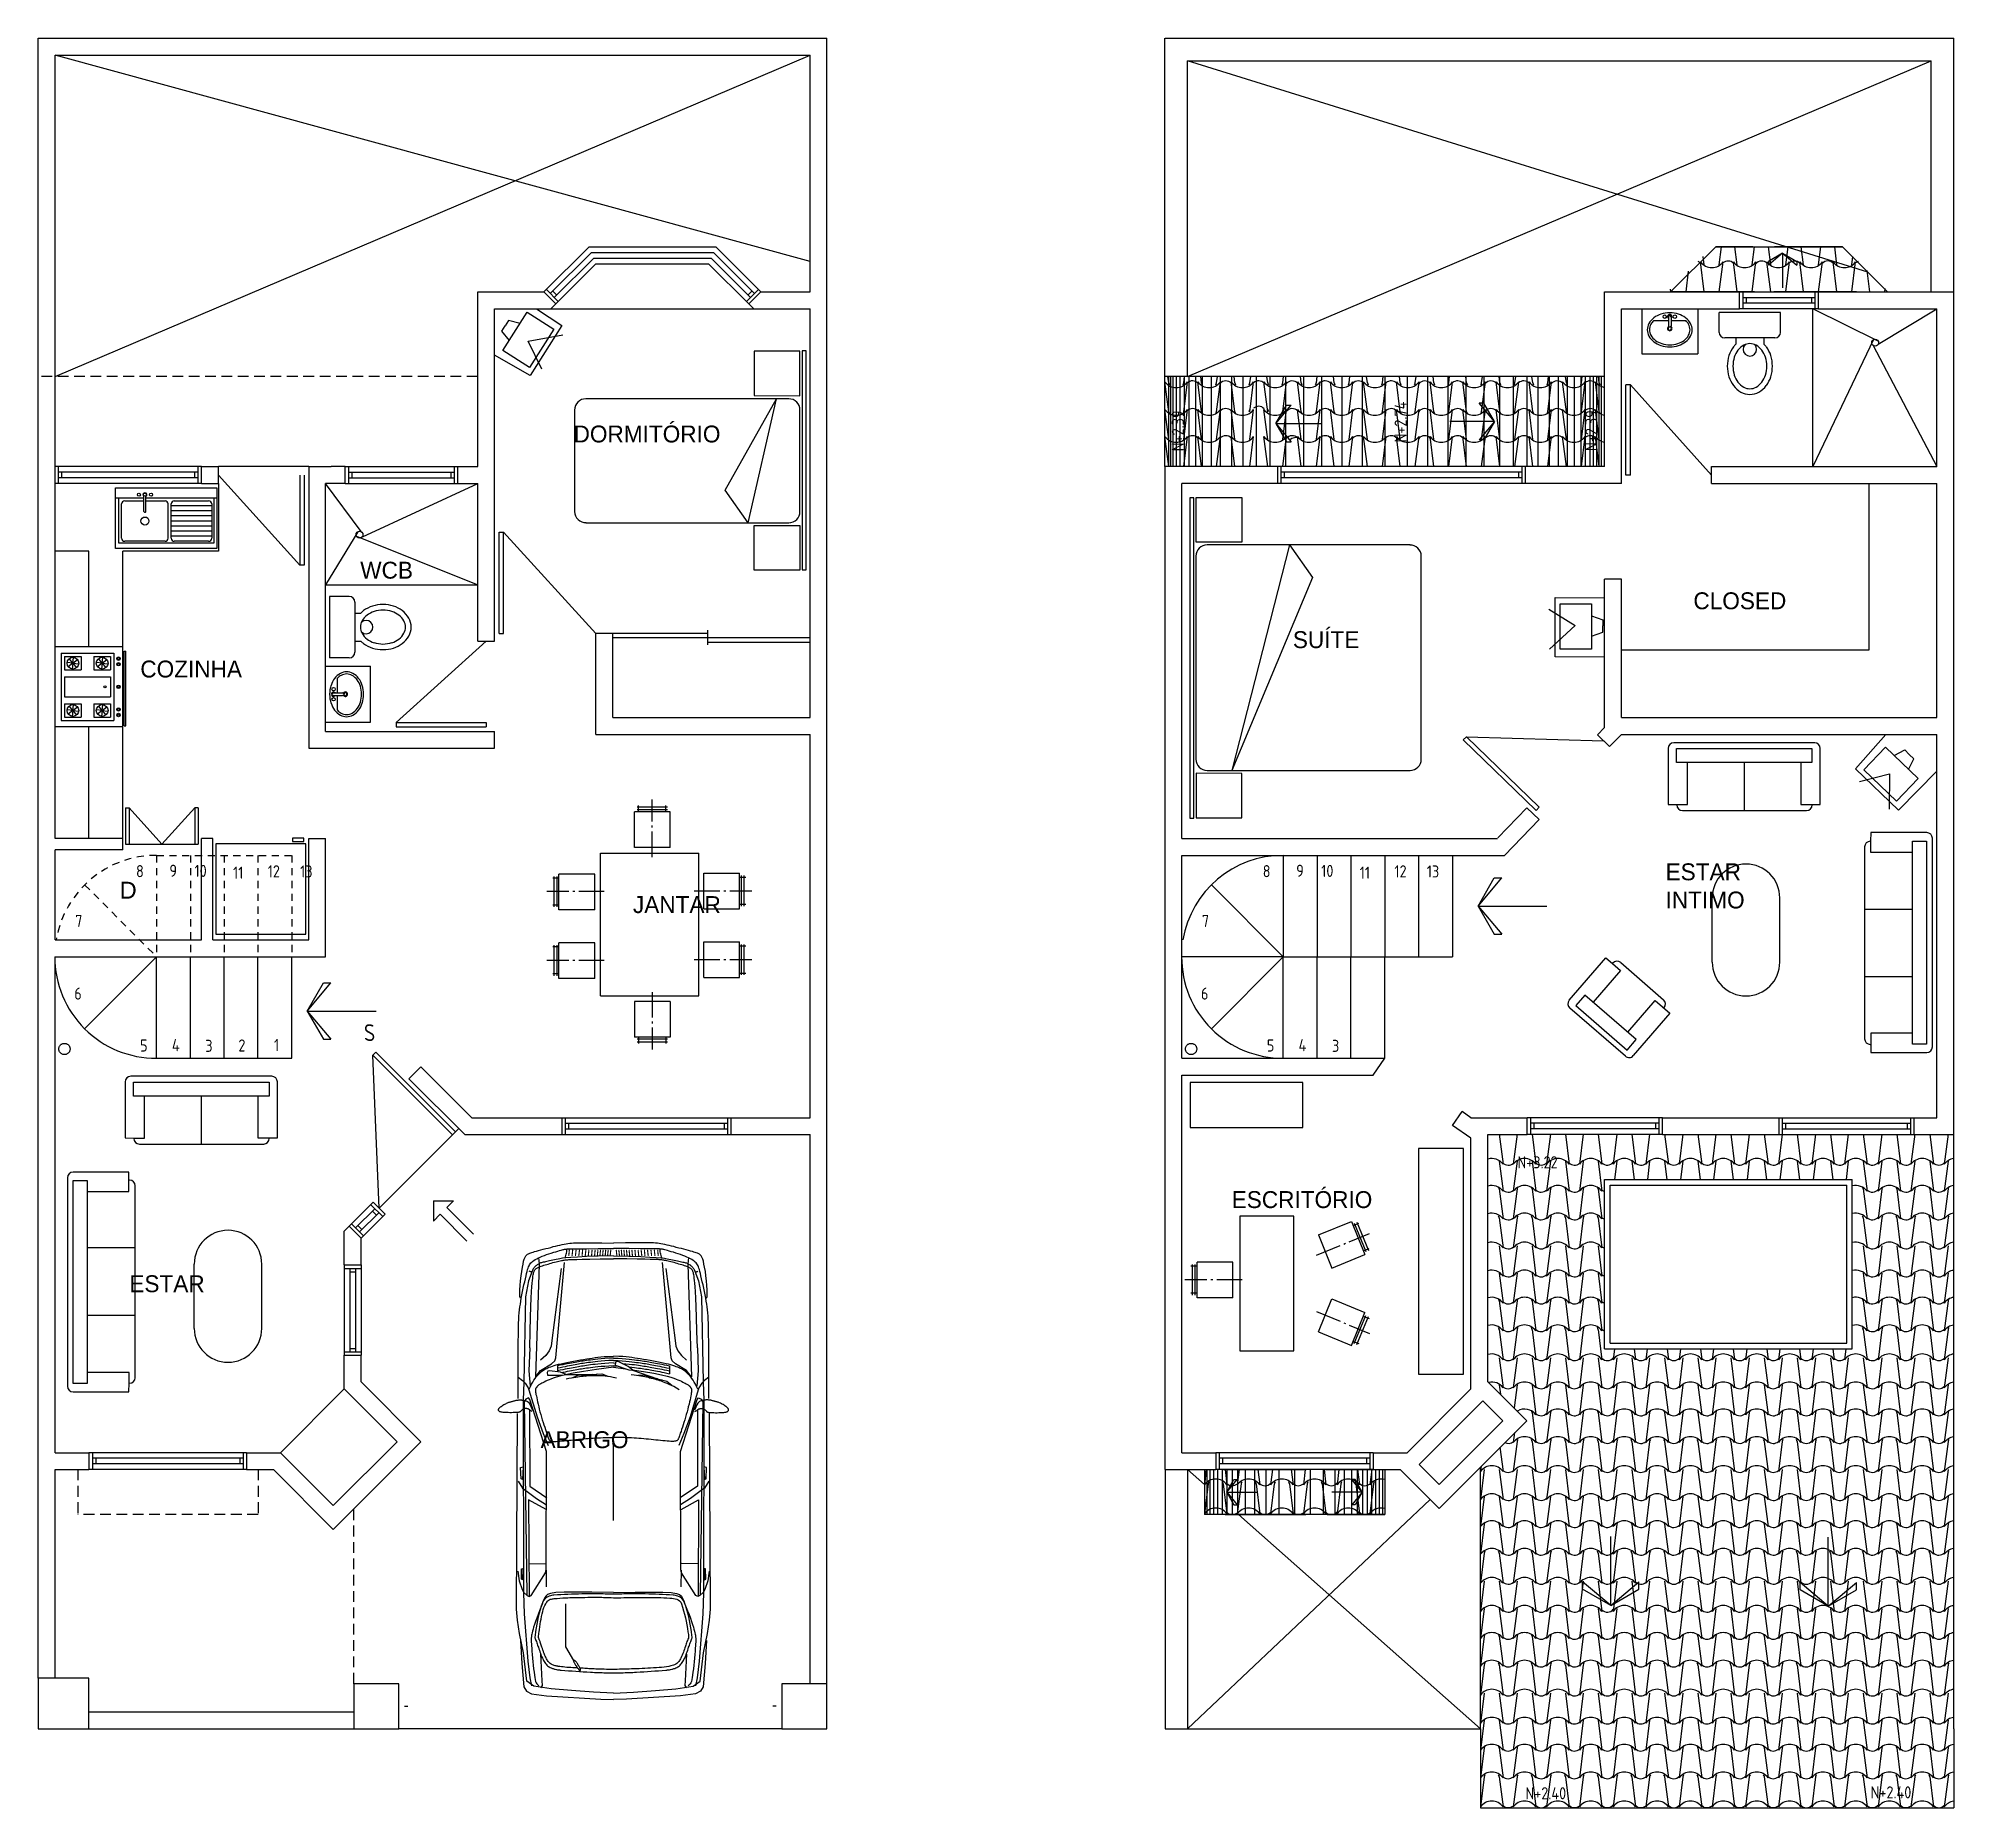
# Model space of a CAD drawing. Header units: millimetres. Extents: x 165.3 to 199.3, y 80.6 to 112.
import ezdxf

# ---------------------------------------------------------------- set-up
doc = ezdxf.new("R2010")
doc.units = ezdxf.units.MM
doc.linetypes.add('DASHED2', pattern=[9.525, 6.35, -3.175])
doc.linetypes.add('DASHEDX2', pattern=[38.1, 25.4, -12.7])
for name, color, linetype in [('18', 4, 'Continuous'), ('30', 3, 'Continuous'), ('alero', 2, 'Continuous'), ('closed', 4, 'Continuous'), ('escalera', 3, 'Continuous'), ('flechas', 4, 'Continuous'), ('linea', 9, 'Continuous'), ('mueble1', 2, 'Continuous'), ('mueble2', 4, 'Continuous'), ('mueble3', 9, 'Continuous'), ('MUEBLES', 2, 'Continuous'), ('muebles1', 2, 'Continuous'), ('muro1', 5, 'Continuous'), ('muro2', 1, 'Continuous'), ('puerta1', 4, 'Continuous'), ('sanitub', 1, 'DASHEDX2'), ('texto1', 2, 'Continuous'), ('ventana1', 2, 'Continuous'), ('ventana2', 4, 'Continuous')]:
    doc.layers.add(name, color=color, linetype=linetype)
doc.styles.add('ARCH', font='ARCHITXT.SHX')

msp = doc.modelspace()

# ---------------------------------------------------------------- texts
for s, p in [('DORMITÓRIO', (174.798, 104.828)), ('WCB', (171.011, 102.411)), ('CLOSED', (194.676, 101.868)), ('SUÍTE', (187.566, 101.178)), ('COZINHA', (167.107, 100.657)), ('ESTAR', (194.182, 97.058)), ('JANTAR', (175.852, 96.476)), ('INTIMO', (194.182, 96.558)), ('ESCRITÓRIO', (186.48, 91.241)), ('ESTAR', (166.912, 89.748)), ('ABRIGO', (174.212, 86.98))]:
    msp.add_text(s, height=0.3).set_placement(p)
at = {"layer": '30', "style": 'ARCH'}
for s, p in [('N+2.74', (189.586, 104.827)), ('N+2.39', (185.632, 104.671)), ('N+2.39', (192.973, 104.675))]:
    msp.add_text(s, height=0.2148, rotation=90, dxfattribs=at).set_placement(p)
for s, p in [('N+3.22', (191.552, 91.946)), ('N+2.40', (191.694, 80.748)), ('N+2.40', (197.821, 80.764))]:
    msp.add_text(s, height=0.2148, dxfattribs=at).set_placement(p)
at = {"layer": 'texto1', "style": 'ARCH'}
for s, height, p in [('8', 0.215, (167.031, 97.112)), ('9', 0.215, (167.624, 97.12)), ('10', 0.2148, (168.069, 97.117)), ('11', 0.2148, (168.753, 97.085)), ('12', 0.2148, (169.369, 97.109)), ('13', 0.2148, (169.944, 97.107)), ('8', 0.215, (187.031, 97.112)), ('9', 0.215, (187.625, 97.12)), ('10', 0.2148, (188.069, 97.117)), ('11', 0.2148, (188.753, 97.085)), ('12', 0.2148, (189.369, 97.109)), ('13', 0.2148, (189.944, 97.107)), ('7', 0.215, (165.951, 96.229)), ('7', 0.215, (185.951, 96.229)), ('6', 0.215, (165.935, 94.94)), ('6', 0.215, (185.935, 94.94)), ('5', 0.215, (167.103, 94.018)), ('4', 0.215, (167.668, 94.024)), ('3', 0.215, (168.261, 94.012)), ('2', 0.215, (168.848, 94.019)), ('1', 0.215, (169.481, 94.026)), ('5', 0.215, (187.104, 94.018)), ('4', 0.215, (187.668, 94.024)), ('3', 0.215, (188.261, 94.012))]:
    msp.add_text(s, height=height, dxfattribs=at).set_placement(p)
msp.add_text('S', height=0.3, rotation=359.8806, dxfattribs=at).set_placement((171.076, 94.204))
at = {"layer": 'texto1', "insert": (166.741, 97.032), "char_height": 0.3, "attachment_point": 1, "style": 'ARCH'}
msp.add_mtext('{\\fArial|b0|i0|c0|p34;D}', dxfattribs=at)

# ---------------------------------------------------------------- blocks, each defined once
blk = doc.blocks.new('AUTOGL')
blk.add_line((-2.269, -0.002), (-1.587, -0.002))
for points in [[(-2.555, 0.722), (-2.557, 0.727), (-2.56, 0.732), (-2.562, 0.735), (-2.564, 0.739), (-2.566, 0.741), (-2.569, 0.744), (-2.57, 0.746), (-2.572, 0.748), (-2.574, 0.751), (-2.575, 0.753), (-2.576, 0.755), (-2.578, 0.758), (-2.579, 0.761), (-2.579, 0.763), (-2.58, 0.766), (-2.581, 0.77), (-2.582, 0.773), (-2.582, 0.776), (-2.582, 0.78), (-2.582, 0.784), (-2.582, 0.787), (-2.582, 0.791), (-2.581, 0.795), (-2.579, 0.798), (-2.577, 0.802), (-2.575, 0.805), (-2.572, 0.809), (-2.569, 0.812), (-2.566, 0.815), (-2.563, 0.818), (-2.56, 0.821), (-2.557, 0.824), (-2.554, 0.826), (-2.552, 0.829), (-2.551, 0.832), (-2.549, 0.835), (-2.548, 0.84), (-2.547, 0.847), (-2.546, 0.854), (-2.546, 0.864), (-2.545, 0.876), (-2.545, 0.89), (-2.544, 0.905), (-2.544, 0.921), (-2.545, 0.936), (-2.545, 0.952), (-2.546, 0.966), (-2.546, 0.978), (-2.548, 0.989), (-2.549, 0.997), (-2.551, 1.004), (-2.553, 1.009), (-2.555, 1.013), (-2.557, 1.016), (-2.56, 1.018), (-2.562, 1.019), (-2.565, 1.02), (-2.569, 1.021), (-2.572, 1.021), (-2.575, 1.02), (-2.579, 1.019), (-2.583, 1.017), (-2.587, 1.013), (-2.592, 1.009), (-2.596, 1.003), (-2.601, 0.997), (-2.606, 0.989), (-2.611, 0.981), (-2.616, 0.973), (-2.62, 0.965), (-2.624, 0.957), (-2.628, 0.949), (-2.631, 0.941), (-2.634, 0.934), (-2.637, 0.928), (-2.639, 0.922), (-2.641, 0.916), (-2.642, 0.91), (-2.644, 0.905), (-2.645, 0.9), (-2.647, 0.895), (-2.648, 0.89), (-2.65, 0.885), (-2.651, 0.879), (-2.653, 0.874), (-2.654, 0.869), (-2.655, 0.864), (-2.656, 0.858), (-2.657, 0.852), (-2.657, 0.846), (-2.658, 0.84), (-2.658, 0.834), (-2.658, 0.829), (-2.658, 0.823), (-2.658, 0.818), (-2.657, 0.814), (-2.657, 0.809), (-2.656, 0.806), (-2.655, 0.802), (-2.654, 0.799), (-2.653, 0.795), (-2.652, 0.791), (-2.651, 0.787), (-2.65, 0.782), (-2.649, 0.777), (-2.647, 0.77), (-2.643, 0.764), (-2.637, 0.756), (-2.628, 0.748), (-2.613, 0.739), (-2.594, 0.73), (-2.568, 0.72)], [(-1.138, 0.85), (-1.052, 0.837), (-0.977, 0.811), (-0.948, 0.795), (-0.922, 0.766), (-0.915, 0.748), (-0.923, 0.732), (-1.125, 0.604), (-1.152, 0.598), (-2.2, 0.595), (-2.662, 0.743), (-2.677, 0.755), (-2.664, 0.778), (-2.644, 0.792), (-0.93, 0.77)], [(-0.056, 0), (-0.065, 0.177), (-0.079, 0.373), (-0.094, 0.552), (-0.117, 0.708), (-0.163, 0.768), (-0.413, 0.798), (-0.585, 0.834), (-0.705, 0.853), (-0.801, 0.861), (-2.538, 0.852)], [(-3.561, 0.826), (-3.576, 0.83), (-3.602, 0.832), (-3.635, 0.831), (-3.674, 0.829), (-3.716, 0.825), (-3.758, 0.82), (-3.799, 0.815), (-3.835, 0.809), (-3.864, 0.803), (-3.888, 0.798), (-3.906, 0.792), (-3.92, 0.787), (-3.93, 0.782), (-3.938, 0.777), (-3.943, 0.772), (-3.947, 0.767), (-3.95, 0.762), (-3.954, 0.756), (-3.957, 0.75), (-3.96, 0.744), (-3.963, 0.735), (-3.966, 0.726), (-3.97, 0.714), (-3.974, 0.7), (-3.979, 0.684), (-3.984, 0.666), (-3.989, 0.645), (-3.995, 0.624), (-4.001, 0.602), (-4.006, 0.58), (-4.012, 0.557), (-4.018, 0.535), (-4.023, 0.514), (-4.027, 0.494), (-4.032, 0.475), (-4.036, 0.456), (-4.04, 0.438), (-4.043, 0.421), (-4.046, 0.405), (-4.048, 0.389), (-4.05, 0.373), (-4.052, 0.354), (-4.053, 0.329), (-4.053, 0.295), (-4.053, 0.249), (-4.053, 0.186), (-4.051, 0.105), (-4.049, 0)], [(-2.671, 0.845), (-2.736, 0.845), (-2.792, 0.845), (-2.84, 0.846), (-2.882, 0.846), (-2.92, 0.846), (-2.955, 0.846), (-2.99, 0.846), (-3.025, 0.846), (-3.063, 0.846), (-3.103, 0.845), (-3.143, 0.845), (-3.185, 0.845), (-3.226, 0.844), (-3.266, 0.844), (-3.304, 0.843), (-3.34, 0.842), (-3.372, 0.84), (-3.402, 0.839), (-3.431, 0.836), (-3.457, 0.834), (-3.483, 0.831), (-3.509, 0.827), (-3.535, 0.823), (-3.562, 0.819), (-3.59, 0.813), (-3.619, 0.807), (-3.649, 0.801), (-3.678, 0.795), (-3.707, 0.788), (-3.733, 0.782), (-3.758, 0.776), (-3.78, 0.771), (-3.799, 0.766), (-3.815, 0.762), (-3.828, 0.758), (-3.84, 0.754), (-3.849, 0.75), (-3.858, 0.745), (-3.865, 0.739), (-3.873, 0.733), (-3.88, 0.725), (-3.888, 0.716), (-3.895, 0.706), (-3.903, 0.695), (-3.91, 0.682), (-3.918, 0.667), (-3.926, 0.651), (-3.933, 0.633), (-3.941, 0.614), (-3.948, 0.594), (-3.955, 0.573), (-3.961, 0.552), (-3.968, 0.531), (-3.973, 0.512), (-3.978, 0.494), (-3.983, 0.479), (-3.986, 0.466), (-3.989, 0.455), (-3.992, 0.447), (-3.993, 0.44), (-3.995, 0.435), (-3.996, 0.43), (-3.996, 0.426), (-3.997, 0.423), (-3.997, 0.418), (-3.998, 0.409), (-3.998, 0.391), (-3.998, 0.359), (-3.999, 0.309), (-4, 0.237), (-4.002, 0.137), (-4.003, 0)], [(-3.936, 0), (-3.933, 0.136), (-3.93, 0.241), (-3.926, 0.321), (-3.923, 0.38), (-3.919, 0.423), (-3.915, 0.453), (-3.911, 0.475), (-3.908, 0.492), (-3.904, 0.508), (-3.9, 0.524), (-3.897, 0.539), (-3.894, 0.554), (-3.891, 0.568), (-3.888, 0.581), (-3.885, 0.593), (-3.883, 0.604), (-3.881, 0.614), (-3.879, 0.623), (-3.877, 0.632), (-3.875, 0.64), (-3.873, 0.647), (-3.871, 0.654), (-3.868, 0.66), (-3.864, 0.666), (-3.861, 0.672), (-3.856, 0.679), (-3.852, 0.684), (-3.847, 0.69), (-3.842, 0.695), (-3.837, 0.7), (-3.832, 0.704), (-3.827, 0.707), (-3.823, 0.71), (-3.82, 0.713), (-3.816, 0.715), (-3.813, 0.716), (-3.811, 0.717), (-3.808, 0.718), (-3.806, 0.719), (-3.804, 0.72), (-3.803, 0.721), (-3.801, 0.721), (-3.8, 0.722), (-3.799, 0.723), (-3.798, 0.724), (-3.797, 0.725), (-3.797, 0.726), (-3.796, 0.728), (-3.796, 0.729), (-3.796, 0.731), (-3.796, 0.733), (-3.796, 0.735), (-3.796, 0.737), (-3.797, 0.74), (-3.799, 0.744), (-3.8, 0.748)], [(-3.921, 0.665), (-3.862, 0.661), (-2.864, 0.693)], [(-3.12, 0.744), (-3.269, 0.74), (-3.389, 0.737), (-3.486, 0.733), (-3.561, 0.73), (-3.619, 0.727), (-3.662, 0.724), (-3.694, 0.721), (-3.719, 0.719), (-3.739, 0.717), (-3.755, 0.715), (-3.768, 0.713), (-3.778, 0.711), (-3.786, 0.709), (-3.793, 0.707), (-3.798, 0.705), (-3.802, 0.703), (-3.807, 0.701), (-3.811, 0.698), (-3.815, 0.694), (-3.819, 0.691), (-3.823, 0.686), (-3.827, 0.681), (-3.83, 0.675), (-3.834, 0.668), (-3.838, 0.66), (-3.842, 0.651), (-3.845, 0.641), (-3.849, 0.63), (-3.853, 0.619), (-3.856, 0.606), (-3.86, 0.593), (-3.864, 0.58), (-3.868, 0.566), (-3.872, 0.552), (-3.876, 0.538), (-3.879, 0.524), (-3.883, 0.51), (-3.886, 0.497), (-3.889, 0.485), (-3.892, 0.473), (-3.894, 0.463), (-3.896, 0.454), (-3.898, 0.446), (-3.899, 0.438), (-3.9, 0.43), (-3.901, 0.423), (-3.902, 0.415), (-3.902, 0.406), (-3.903, 0.397), (-3.903, 0.382), (-3.904, 0.36), (-3.905, 0.326), (-3.906, 0.277), (-3.907, 0.209), (-3.909, 0.118), (-3.911, 0)], [(-2.867, 0.688), (-2.918, 0.648), (-2.978, 0.549), (-3.004, 0.521), (-3.032, 0.512), (-3.876, 0.434)], [(-3.802, 0.722), (-3.714, 0.754), (-3.574, 0.78), (-2.816, 0.797), (-2.657, 0.803), (-0.947, 0.798), (-0.76, 0.794), (-0.341, 0.759), (-0.191, 0.743), (-0.121, 0.729)], [(-3.12, 0.744), (-2.916, 0.751), (-2.78, 0.739)], [(-2.753, 0.748), (-2.777, 0.738), (-2.798, 0.728), (-2.817, 0.717), (-2.834, 0.707), (-2.849, 0.696), (-2.862, 0.686), (-2.874, 0.676), (-2.884, 0.666), (-2.893, 0.657), (-2.902, 0.648), (-2.909, 0.639), (-2.916, 0.63), (-2.922, 0.621), (-2.928, 0.612), (-2.933, 0.603), (-2.938, 0.592), (-2.943, 0.582), (-2.948, 0.57), (-2.953, 0.557), (-2.958, 0.543), (-2.963, 0.527), (-2.968, 0.509), (-2.974, 0.489), (-2.979, 0.466), (-2.985, 0.441), (-2.99, 0.414), (-2.996, 0.385), (-3.002, 0.355), (-3.007, 0.324), (-3.013, 0.294), (-3.018, 0.266), (-3.022, 0.238), (-3.027, 0.213), (-3.03, 0.189), (-3.034, 0.164), (-3.037, 0.139), (-3.039, 0.112), (-3.042, 0.082), (-3.044, 0.047), (-3.046, 0)], [(-2.925, 0.167), (-2.91, 0.267), (-2.895, 0.357), (-2.881, 0.425), (-2.87, 0.475), (-2.86, 0.51), (-2.851, 0.535), (-2.843, 0.555), (-2.836, 0.572), (-2.829, 0.588), (-2.823, 0.602), (-2.817, 0.615), (-2.811, 0.626), (-2.807, 0.636), (-2.802, 0.644), (-2.798, 0.652), (-2.794, 0.658), (-2.791, 0.663), (-2.788, 0.667), (-2.784, 0.671), (-2.782, 0.674), (-2.779, 0.676), (-2.776, 0.678), (-2.774, 0.68), (-2.771, 0.682), (-2.769, 0.684), (-2.766, 0.685), (-2.764, 0.687), (-2.761, 0.688), (-2.758, 0.689), (-2.755, 0.691), (-2.752, 0.691), (-2.748, 0.692), (-2.744, 0.692), (-2.739, 0.692), (-2.733, 0.692), (-2.726, 0.691), (-2.717, 0.69), (-2.706, 0.688), (-2.693, 0.685), (-2.677, 0.682), (-2.66, 0.679), (-2.641, 0.675), (-2.62, 0.67), (-2.598, 0.664), (-2.575, 0.659), (-2.552, 0.653), (-2.528, 0.646), (-2.504, 0.639), (-2.481, 0.632), (-2.458, 0.625), (-2.436, 0.618), (-2.415, 0.611), (-2.396, 0.604), (-2.379, 0.599), (-2.363, 0.593), (-2.35, 0.589), (-2.34, 0.585), (-2.331, 0.582), (-2.323, 0.58), (-2.317, 0.577), (-2.312, 0.575), (-2.308, 0.573), (-2.305, 0.571), (-2.301, 0.568), (-2.298, 0.565), (-2.296, 0.561), (-2.294, 0.556), (-2.292, 0.549), (-2.291, 0.542), (-2.29, 0.532), (-2.289, 0.521), (-2.29, 0.508), (-2.291, 0.493), (-2.292, 0.476), (-2.294, 0.458), (-2.296, 0.438), (-2.298, 0.418), (-2.3, 0.397), (-2.302, 0.376), (-2.305, 0.355), (-2.307, 0.333), (-2.309, 0.311), (-2.311, 0.29), (-2.313, 0.268), (-2.315, 0.246), (-2.317, 0.225), (-2.319, 0.203), (-2.32, 0.182), (-2.321, 0.16), (-2.322, 0.138), (-2.323, 0.115), (-2.324, 0.091), (-2.324, 0.065), (-2.324, 0.037), (-2.324, 0.007)], [(-2.86, 0.847), (-2.831, 0.807), (-2.806, 0.784), (-2.764, 0.758), (-2.749, 0.751), (-2.507, 0.679), (-2.361, 0.624), (-2.254, 0.579)], [(-2.568, 0.745), (-1.894, 0.744), (-1.788, 0.592)], [(-1.938, 0.845), (-1.876, 0.807), (-1.844, 0.767), (-1.782, 0.684), (-1.726, 0.596)], [(-1.686, 0.599), (-1.771, 0.754), (-0.921, 0.75)], [(-1.204, 0.754), (-1.207, 0.602)], [(-0.948, 0), (-0.951, 0.192), (-0.952, 0.335), (-0.952, 0.439), (-0.948, 0.511), (-0.941, 0.558), (-0.931, 0.586), (-0.917, 0.602), (-0.898, 0.612), (-0.875, 0.623), (-0.847, 0.634), (-0.817, 0.646), (-0.786, 0.658), (-0.754, 0.67), (-0.722, 0.682), (-0.693, 0.692), (-0.666, 0.701), (-0.643, 0.709), (-0.623, 0.714), (-0.606, 0.719), (-0.592, 0.723), (-0.58, 0.725), (-0.57, 0.727), (-0.562, 0.728), (-0.554, 0.729), (-0.546, 0.73), (-0.538, 0.73), (-0.53, 0.731), (-0.52, 0.731), (-0.508, 0.73), (-0.493, 0.729), (-0.476, 0.728), (-0.454, 0.726), (-0.428, 0.724), (-0.399, 0.722), (-0.368, 0.719), (-0.335, 0.716), (-0.303, 0.712), (-0.271, 0.709), (-0.242, 0.705), (-0.216, 0.702), (-0.194, 0.698), (-0.176, 0.695), (-0.161, 0.691), (-0.149, 0.686), (-0.14, 0.681), (-0.132, 0.676), (-0.127, 0.669), (-0.122, 0.662)], [(-0.522, 0.825), (-0.318, 0.813), (-0.113, 0.795), (-0.073, 0.773), (-0.049, 0.727), (-0.033, 0.596), (-0.003, 0.114), (0, 0)], [(-3.823, 0.465), (-3.185, 0.546), (-3.136, 0.552), (-3.095, 0.57), (-3.051, 0.602), (-3.012, 0.647)], [(-2.921, 0.169), (-2.846, 0.39), (-2.824, 0.472), (-2.788, 0.518)], [(-2.747, 0.583), (-2.763, 0.558), (-2.776, 0.536), (-2.787, 0.514), (-2.796, 0.495), (-2.804, 0.477), (-2.811, 0.459), (-2.817, 0.443), (-2.823, 0.427), (-2.828, 0.412), (-2.833, 0.397), (-2.837, 0.382), (-2.841, 0.367), (-2.845, 0.352), (-2.849, 0.337), (-2.853, 0.323), (-2.856, 0.308), (-2.859, 0.292), (-2.863, 0.277), (-2.866, 0.26), (-2.869, 0.243), (-2.872, 0.224), (-2.875, 0.204), (-2.878, 0.182), (-2.882, 0.158)], [(-1.146, 0.599), (-1.001, 0.598)], [(-0.401, 0.648), (-0.166, 0.635), (-0.125, 0.632), (-0.102, 0.647)], [(-3.918, 0.43), (-3.928, 0.426), (-3.939, 0.422), (-3.95, 0.419), (-3.96, 0.417), (-3.971, 0.415), (-3.981, 0.415), (-3.99, 0.415), (-3.999, 0.416)], [(-3.03, 0), (-3.028, 0.041), (-3.025, 0.078), (-3.022, 0.11), (-3.02, 0.138), (-3.017, 0.163), (-3.015, 0.185), (-3.012, 0.205), (-3.01, 0.223), (-3.008, 0.24), (-3.006, 0.255), (-3.003, 0.27), (-3.001, 0.284), (-2.999, 0.298), (-2.996, 0.312), (-2.994, 0.326), (-2.991, 0.341), (-2.988, 0.357), (-2.985, 0.373), (-2.982, 0.391), (-2.978, 0.41), (-2.974, 0.43), (-2.97, 0.451), (-2.965, 0.473), (-2.96, 0.497)], [(-3.009, 0), (-3.007, 0.041), (-3.004, 0.078), (-3.001, 0.11), (-2.999, 0.138), (-2.996, 0.163), (-2.994, 0.185), (-2.991, 0.205), (-2.989, 0.223), (-2.987, 0.24), (-2.984, 0.255), (-2.982, 0.27), (-2.98, 0.284), (-2.978, 0.298), (-2.975, 0.312), (-2.973, 0.326), (-2.97, 0.341), (-2.967, 0.357), (-2.964, 0.373), (-2.961, 0.391), (-2.957, 0.41), (-2.953, 0.43), (-2.949, 0.451), (-2.944, 0.473), (-2.939, 0.497)], [(-2.981, 0.076), (-2.981, 0.078), (-2.978, 0.11), (-2.976, 0.138), (-2.973, 0.163), (-2.971, 0.185), (-2.968, 0.205), (-2.966, 0.223), (-2.964, 0.24), (-2.962, 0.255), (-2.959, 0.27), (-2.957, 0.284), (-2.955, 0.298), (-2.952, 0.312), (-2.95, 0.326), (-2.947, 0.341), (-2.944, 0.357), (-2.941, 0.373), (-2.938, 0.391), (-2.934, 0.41), (-2.93, 0.43), (-2.926, 0.451), (-2.921, 0.473), (-2.916, 0.497)], [(-2.96, 0.496), (-2.891, 0.496)], [(-2.951, 0.135), (-2.951, 0.138), (-2.949, 0.163), (-2.946, 0.185), (-2.944, 0.205), (-2.941, 0.223), (-2.939, 0.24), (-2.937, 0.255), (-2.935, 0.27), (-2.932, 0.284), (-2.93, 0.298), (-2.928, 0.312), (-2.925, 0.326), (-2.922, 0.341), (-2.92, 0.357), (-2.916, 0.373), (-2.913, 0.391), (-2.909, 0.41), (-2.905, 0.43), (-2.901, 0.451), (-2.896, 0.473), (-2.891, 0.497)], [(-2.845, 0.391), (-2.879, 0.265), (-2.874, 0.216)], [(-2.834, 0.433), (-2.836, 0.385)], [(-2.869, 0.301), (-2.852, 0.326)], [(-3.561, -0.826), (-3.576, -0.83), (-3.602, -0.832), (-3.635, -0.831), (-3.674, -0.829), (-3.716, -0.825), (-3.758, -0.82), (-3.799, -0.815), (-3.835, -0.809), (-3.864, -0.803), (-3.888, -0.798), (-3.906, -0.792), (-3.92, -0.787), (-3.93, -0.782), (-3.938, -0.777), (-3.943, -0.772), (-3.947, -0.767), (-3.95, -0.762), (-3.954, -0.756), (-3.957, -0.75), (-3.96, -0.744), (-3.963, -0.735), (-3.966, -0.726), (-3.97, -0.714), (-3.974, -0.7), (-3.979, -0.684), (-3.984, -0.666), (-3.989, -0.645), (-3.995, -0.624), (-4.001, -0.602), (-4.006, -0.58), (-4.012, -0.557), (-4.018, -0.535), (-4.023, -0.514), (-4.027, -0.494), (-4.032, -0.475), (-4.036, -0.456), (-4.04, -0.438), (-4.043, -0.421), (-4.046, -0.405), (-4.048, -0.389), (-4.05, -0.373), (-4.052, -0.354), (-4.053, -0.329), (-4.053, -0.295), (-4.053, -0.249), (-4.053, -0.186), (-4.051, -0.105), (-4.049, 0)], [(-2.671, -0.845), (-2.736, -0.845), (-2.792, -0.845), (-2.84, -0.846), (-2.882, -0.846), (-2.92, -0.846), (-2.955, -0.846), (-2.99, -0.846), (-3.025, -0.846), (-3.063, -0.846), (-3.103, -0.845), (-3.143, -0.845), (-3.185, -0.845), (-3.226, -0.844), (-3.266, -0.844), (-3.304, -0.843), (-3.34, -0.842), (-3.372, -0.84), (-3.402, -0.839), (-3.431, -0.836), (-3.457, -0.834), (-3.483, -0.831), (-3.509, -0.827), (-3.535, -0.823), (-3.562, -0.819), (-3.59, -0.813), (-3.619, -0.807), (-3.649, -0.801), (-3.678, -0.795), (-3.707, -0.788), (-3.733, -0.782), (-3.758, -0.776), (-3.78, -0.771), (-3.799, -0.766), (-3.815, -0.762), (-3.828, -0.758), (-3.84, -0.754), (-3.849, -0.75), (-3.858, -0.745), (-3.865, -0.739), (-3.873, -0.733), (-3.88, -0.725), (-3.888, -0.716), (-3.895, -0.706), (-3.903, -0.695), (-3.91, -0.682), (-3.918, -0.667), (-3.926, -0.651), (-3.933, -0.633), (-3.941, -0.614), (-3.948, -0.594), (-3.955, -0.573), (-3.961, -0.552), (-3.968, -0.531), (-3.973, -0.512), (-3.978, -0.494), (-3.983, -0.479), (-3.986, -0.466), (-3.989, -0.455), (-3.992, -0.447), (-3.993, -0.44), (-3.995, -0.435), (-3.996, -0.43), (-3.996, -0.426), (-3.997, -0.423), (-3.997, -0.418), (-3.998, -0.409), (-3.998, -0.391), (-3.998, -0.359), (-3.999, -0.309), (-4, -0.237), (-4.002, -0.137), (-4.003, 0)], [(-3.936, 0), (-3.933, -0.136), (-3.93, -0.241), (-3.926, -0.321), (-3.923, -0.38), (-3.919, -0.423), (-3.915, -0.453), (-3.911, -0.475), (-3.908, -0.492), (-3.904, -0.508), (-3.9, -0.524), (-3.897, -0.539), (-3.894, -0.554), (-3.891, -0.568), (-3.888, -0.581), (-3.885, -0.593), (-3.883, -0.604), (-3.881, -0.614), (-3.879, -0.623), (-3.877, -0.632), (-3.875, -0.64), (-3.873, -0.647), (-3.871, -0.654), (-3.868, -0.66), (-3.864, -0.666), (-3.861, -0.672), (-3.856, -0.679), (-3.852, -0.684), (-3.847, -0.69), (-3.842, -0.695), (-3.837, -0.7), (-3.832, -0.704), (-3.827, -0.707), (-3.823, -0.71), (-3.82, -0.713), (-3.816, -0.715), (-3.813, -0.716), (-3.811, -0.717), (-3.808, -0.718), (-3.806, -0.719), (-3.804, -0.72), (-3.803, -0.721), (-3.801, -0.721), (-3.8, -0.722), (-3.799, -0.723), (-3.798, -0.724), (-3.797, -0.725), (-3.797, -0.726), (-3.796, -0.728), (-3.796, -0.729), (-3.796, -0.731), (-3.796, -0.733), (-3.796, -0.735), (-3.796, -0.737), (-3.797, -0.74), (-3.799, -0.744), (-3.8, -0.748)], [(-3.12, -0.744), (-3.269, -0.74), (-3.389, -0.737), (-3.486, -0.733), (-3.561, -0.73), (-3.619, -0.727), (-3.662, -0.724), (-3.694, -0.721), (-3.719, -0.719), (-3.739, -0.717), (-3.755, -0.715), (-3.768, -0.713), (-3.778, -0.711), (-3.786, -0.709), (-3.793, -0.707), (-3.798, -0.705), (-3.802, -0.703), (-3.807, -0.701), (-3.811, -0.698), (-3.815, -0.694), (-3.819, -0.691), (-3.823, -0.686), (-3.827, -0.681), (-3.83, -0.675), (-3.834, -0.668), (-3.838, -0.66), (-3.842, -0.651), (-3.845, -0.641), (-3.849, -0.63), (-3.853, -0.619), (-3.856, -0.606), (-3.86, -0.593), (-3.864, -0.58), (-3.868, -0.566), (-3.872, -0.552), (-3.876, -0.538), (-3.879, -0.524), (-3.883, -0.51), (-3.886, -0.497), (-3.889, -0.485), (-3.892, -0.473), (-3.894, -0.463), (-3.896, -0.454), (-3.898, -0.446), (-3.899, -0.438), (-3.9, -0.43), (-3.901, -0.423), (-3.902, -0.415), (-3.902, -0.406), (-3.903, -0.397), (-3.903, -0.382), (-3.904, -0.36), (-3.905, -0.326), (-3.906, -0.277), (-3.907, -0.209), (-3.909, -0.118), (-3.911, 0)], [(-2.753, -0.748), (-2.777, -0.738), (-2.798, -0.728), (-2.817, -0.717), (-2.834, -0.707), (-2.849, -0.696), (-2.862, -0.686), (-2.874, -0.676), (-2.884, -0.666), (-2.893, -0.657), (-2.902, -0.648), (-2.909, -0.639), (-2.916, -0.63), (-2.922, -0.621), (-2.928, -0.612), (-2.933, -0.603), (-2.938, -0.592), (-2.943, -0.582), (-2.948, -0.57), (-2.953, -0.557), (-2.958, -0.543), (-2.963, -0.527), (-2.968, -0.509), (-2.974, -0.489), (-2.979, -0.466), (-2.985, -0.441), (-2.99, -0.414), (-2.996, -0.385), (-3.002, -0.355), (-3.007, -0.324), (-3.013, -0.294), (-3.018, -0.266), (-3.022, -0.238), (-3.027, -0.213), (-3.03, -0.189), (-3.034, -0.164), (-3.037, -0.139), (-3.039, -0.112), (-3.042, -0.082), (-3.044, -0.047), (-3.046, 0)], [(-3.03, 0), (-3.028, -0.041), (-3.025, -0.078), (-3.022, -0.11), (-3.02, -0.138), (-3.017, -0.163), (-3.015, -0.185), (-3.012, -0.205), (-3.01, -0.223), (-3.008, -0.24), (-3.006, -0.255), (-3.003, -0.27), (-3.001, -0.284), (-2.999, -0.298), (-2.996, -0.312), (-2.994, -0.326), (-2.991, -0.341), (-2.988, -0.357), (-2.985, -0.373), (-2.982, -0.391), (-2.978, -0.41), (-2.974, -0.43), (-2.97, -0.451), (-2.965, -0.473), (-2.96, -0.497)], [(-3.009, 0), (-3.007, -0.041), (-3.004, -0.078), (-3.001, -0.11), (-2.999, -0.138), (-2.996, -0.163), (-2.994, -0.185), (-2.991, -0.205), (-2.989, -0.223), (-2.987, -0.24), (-2.984, -0.255), (-2.982, -0.27), (-2.98, -0.284), (-2.978, -0.298), (-2.975, -0.312), (-2.973, -0.326), (-2.97, -0.341), (-2.967, -0.357), (-2.964, -0.373), (-2.961, -0.391), (-2.957, -0.41), (-2.953, -0.43), (-2.949, -0.451), (-2.944, -0.473), (-2.939, -0.497)], [(-2.986, 0), (-2.985, 0.016)], [(-2.986, 0), (-2.984, -0.041), (-2.981, -0.078), (-2.978, -0.11), (-2.976, -0.138), (-2.973, -0.163), (-2.971, -0.185), (-2.968, -0.205), (-2.966, -0.223), (-2.964, -0.24), (-2.962, -0.255), (-2.959, -0.27), (-2.957, -0.284), (-2.955, -0.298), (-2.952, -0.312), (-2.95, -0.326), (-2.947, -0.341), (-2.944, -0.357), (-2.941, -0.373), (-2.938, -0.391), (-2.934, -0.41), (-2.93, -0.43), (-2.926, -0.451), (-2.921, -0.473), (-2.916, -0.497)], [(-2.962, 0), (-2.96, 0.031)], [(-2.962, 0), (-2.959, -0.041), (-2.956, -0.078), (-2.954, -0.11), (-2.951, -0.138), (-2.949, -0.163), (-2.946, -0.185), (-2.944, -0.205), (-2.941, -0.223), (-2.939, -0.24), (-2.937, -0.255), (-2.935, -0.27), (-2.932, -0.284), (-2.93, -0.298), (-2.928, -0.312), (-2.925, -0.326), (-2.922, -0.341), (-2.92, -0.357), (-2.916, -0.373), (-2.913, -0.391), (-2.909, -0.41), (-2.905, -0.43), (-2.901, -0.451), (-2.899, -0.46)], [(-2.949, 0), (-2.934, 0.107)], [(-2.949, 0), (-2.928, -0.15), (-2.91, -0.267), (-2.895, -0.357), (-2.881, -0.425), (-2.87, -0.475), (-2.86, -0.51), (-2.851, -0.535), (-2.843, -0.555), (-2.836, -0.572), (-2.829, -0.588), (-2.823, -0.602), (-2.817, -0.615), (-2.811, -0.626), (-2.807, -0.636), (-2.802, -0.644), (-2.798, -0.652), (-2.794, -0.658), (-2.791, -0.663), (-2.788, -0.667), (-2.784, -0.671), (-2.782, -0.674), (-2.779, -0.676), (-2.776, -0.678), (-2.774, -0.68), (-2.771, -0.682), (-2.769, -0.684), (-2.766, -0.685), (-2.764, -0.687), (-2.761, -0.688), (-2.758, -0.689), (-2.755, -0.691), (-2.752, -0.691), (-2.748, -0.692), (-2.744, -0.692), (-2.739, -0.692), (-2.733, -0.692), (-2.726, -0.691), (-2.717, -0.69), (-2.706, -0.688), (-2.693, -0.685), (-2.677, -0.682), (-2.66, -0.679), (-2.641, -0.675), (-2.62, -0.67), (-2.598, -0.664), (-2.575, -0.659), (-2.552, -0.653), (-2.528, -0.646), (-2.504, -0.639), (-2.481, -0.632), (-2.458, -0.625), (-2.436, -0.618), (-2.415, -0.611), (-2.396, -0.604), (-2.379, -0.599), (-2.363, -0.593), (-2.35, -0.589), (-2.34, -0.585), (-2.331, -0.582), (-2.323, -0.58), (-2.317, -0.577), (-2.312, -0.575), (-2.308, -0.573), (-2.305, -0.571), (-2.301, -0.568), (-2.298, -0.565), (-2.296, -0.561), (-2.294, -0.556), (-2.292, -0.549), (-2.291, -0.542), (-2.29, -0.532), (-2.289, -0.521), (-2.29, -0.508), (-2.291, -0.493), (-2.292, -0.476), (-2.294, -0.458), (-2.296, -0.438), (-2.298, -0.418), (-2.3, -0.397), (-2.302, -0.376), (-2.305, -0.355), (-2.307, -0.333), (-2.309, -0.311), (-2.311, -0.29), (-2.313, -0.268), (-2.315, -0.246), (-2.317, -0.225), (-2.319, -0.203), (-2.32, -0.182), (-2.321, -0.16), (-2.322, -0.138), (-2.323, -0.115), (-2.324, -0.091), (-2.324, -0.065), (-2.324, -0.037), (-2.324, -0.007)], [(-2.851, 0.026), (-2.858, -0.002), (-2.863, -0.028), (-2.867, -0.052), (-2.87, -0.073), (-2.871, -0.093), (-2.872, -0.112), (-2.873, -0.129), (-2.873, -0.146), (-2.873, -0.162), (-2.873, -0.178), (-2.872, -0.193), (-2.871, -0.209), (-2.871, -0.224), (-2.869, -0.239), (-2.868, -0.254), (-2.867, -0.27), (-2.865, -0.285), (-2.863, -0.301), (-2.861, -0.318), (-2.858, -0.335), (-2.855, -0.354), (-2.852, -0.374), (-2.848, -0.396), (-2.843, -0.42)], [(-0.056, 0), (-0.065, -0.177), (-0.079, -0.373), (-0.094, -0.552), (-0.117, -0.708), (-0.163, -0.768), (-0.413, -0.798), (-0.585, -0.834), (-0.705, -0.853), (-0.801, -0.861), (-2.538, -0.852)], [(-0.948, 0), (-0.951, -0.192), (-0.952, -0.335), (-0.952, -0.439), (-0.948, -0.511), (-0.941, -0.558), (-0.931, -0.586), (-0.917, -0.602), (-0.898, -0.612), (-0.875, -0.623), (-0.847, -0.634), (-0.817, -0.646), (-0.786, -0.658), (-0.754, -0.67), (-0.722, -0.682), (-0.693, -0.692), (-0.666, -0.701), (-0.643, -0.709), (-0.623, -0.714), (-0.606, -0.719), (-0.592, -0.723), (-0.58, -0.725), (-0.57, -0.727), (-0.562, -0.728), (-0.554, -0.729), (-0.546, -0.73), (-0.538, -0.73), (-0.53, -0.731), (-0.52, -0.731), (-0.508, -0.73), (-0.493, -0.729), (-0.476, -0.728), (-0.454, -0.726), (-0.428, -0.724), (-0.399, -0.722), (-0.368, -0.719), (-0.335, -0.716), (-0.303, -0.712), (-0.271, -0.709), (-0.242, -0.705), (-0.216, -0.702), (-0.194, -0.698), (-0.176, -0.695), (-0.161, -0.691), (-0.149, -0.686), (-0.14, -0.681), (-0.132, -0.676), (-0.127, -0.669), (-0.122, -0.662)], [(-0.522, -0.825), (-0.318, -0.813), (-0.113, -0.795), (-0.073, -0.773), (-0.049, -0.727), (-0.033, -0.596), (-0.003, -0.114), (0, 0)], [(-2.884, -0.436), (-2.883, -0.188), (-2.889, -0.104), (-2.869, -0.049)], [(-2.886, -0.144), (-2.872, -0.19)], [(-2.883, -0.187), (-2.875, -0.317), (-2.854, -0.363)], [(-2.877, -0.28), (-2.868, -0.251)], [(-3.918, -0.43), (-3.928, -0.426), (-3.939, -0.422), (-3.95, -0.419), (-3.96, -0.417), (-3.971, -0.415), (-3.981, -0.415), (-3.99, -0.415), (-3.999, -0.416)], [(-2.867, -0.688), (-2.918, -0.648), (-2.978, -0.549), (-3.004, -0.521), (-3.032, -0.512), (-3.876, -0.434)], [(-3.823, -0.465), (-3.185, -0.546), (-3.136, -0.552), (-3.095, -0.57), (-3.051, -0.602), (-3.012, -0.647)], [(-2.96, -0.497), (-2.907, -0.497)], [(-0.346, -0.352), (-0.466, -0.424), (-0.85, -0.424)], [(-3.921, -0.665), (-3.862, -0.661), (-2.864, -0.693)], [(-2.86, -0.847), (-2.831, -0.807), (-2.806, -0.784), (-2.764, -0.758), (-2.749, -0.751), (-2.507, -0.679), (-2.361, -0.624), (-2.254, -0.579)], [(-1.138, -0.85), (-1.052, -0.837), (-0.977, -0.811), (-0.948, -0.795), (-0.922, -0.766), (-0.915, -0.748), (-0.923, -0.732), (-1.125, -0.604), (-1.152, -0.598), (-2.2, -0.595), (-2.662, -0.743), (-2.677, -0.755), (-2.664, -0.778), (-2.644, -0.792), (-0.93, -0.77)], [(-2.568, -0.745), (-1.894, -0.744), (-1.788, -0.592)], [(-1.938, -0.845), (-1.876, -0.807), (-1.844, -0.767), (-1.782, -0.684), (-1.726, -0.596)], [(-1.686, -0.599), (-1.771, -0.754), (-0.921, -0.75)], [(-1.204, -0.754), (-1.207, -0.602)], [(-1.146, -0.599), (-1.001, -0.598)], [(-0.401, -0.648), (-0.166, -0.635), (-0.125, -0.632), (-0.102, -0.647)], [(-3.802, -0.722), (-3.714, -0.754), (-3.574, -0.78), (-2.816, -0.797), (-2.657, -0.803), (-0.947, -0.798), (-0.76, -0.794), (-0.341, -0.759), (-0.191, -0.743), (-0.121, -0.729)], [(-3.12, -0.744), (-2.916, -0.751), (-2.78, -0.739)], [(-2.555, -0.722), (-2.557, -0.727), (-2.56, -0.732), (-2.562, -0.735), (-2.564, -0.739), (-2.566, -0.741), (-2.569, -0.744), (-2.57, -0.746), (-2.572, -0.748), (-2.574, -0.751), (-2.575, -0.753), (-2.576, -0.755), (-2.578, -0.758), (-2.579, -0.761), (-2.579, -0.763), (-2.58, -0.766), (-2.581, -0.77), (-2.582, -0.773), (-2.582, -0.776), (-2.582, -0.78), (-2.582, -0.784), (-2.582, -0.787), (-2.582, -0.791), (-2.581, -0.795), (-2.579, -0.798), (-2.577, -0.802), (-2.575, -0.805), (-2.572, -0.809), (-2.569, -0.812), (-2.566, -0.815), (-2.563, -0.818), (-2.56, -0.821), (-2.557, -0.824), (-2.554, -0.826), (-2.552, -0.829), (-2.551, -0.832), (-2.549, -0.835), (-2.548, -0.84), (-2.547, -0.847), (-2.546, -0.854), (-2.546, -0.864), (-2.545, -0.876), (-2.545, -0.89), (-2.544, -0.905), (-2.544, -0.921), (-2.545, -0.936), (-2.545, -0.952), (-2.546, -0.966), (-2.546, -0.978), (-2.548, -0.989), (-2.549, -0.997), (-2.551, -1.004), (-2.553, -1.009), (-2.555, -1.013), (-2.557, -1.016), (-2.56, -1.018), (-2.562, -1.019), (-2.565, -1.02), (-2.569, -1.021), (-2.572, -1.021), (-2.575, -1.02), (-2.579, -1.019), (-2.583, -1.017), (-2.587, -1.013), (-2.592, -1.009), (-2.596, -1.003), (-2.601, -0.997), (-2.606, -0.989), (-2.611, -0.981), (-2.616, -0.973), (-2.62, -0.965), (-2.624, -0.957), (-2.628, -0.949), (-2.631, -0.941), (-2.634, -0.934), (-2.637, -0.928), (-2.639, -0.922), (-2.641, -0.916), (-2.642, -0.91), (-2.644, -0.905), (-2.645, -0.9), (-2.647, -0.895), (-2.648, -0.89), (-2.65, -0.885), (-2.651, -0.879), (-2.653, -0.874), (-2.654, -0.869), (-2.655, -0.864), (-2.656, -0.858), (-2.657, -0.852), (-2.657, -0.846), (-2.658, -0.84), (-2.658, -0.834), (-2.658, -0.829), (-2.658, -0.823), (-2.658, -0.818), (-2.657, -0.814), (-2.657, -0.809), (-2.656, -0.806), (-2.655, -0.802), (-2.654, -0.799), (-2.653, -0.795), (-2.652, -0.791), (-2.651, -0.787), (-2.65, -0.782), (-2.649, -0.777), (-2.647, -0.77), (-2.643, -0.764), (-2.637, -0.756), (-2.628, -0.748), (-2.613, -0.739), (-2.594, -0.73), (-2.568, -0.72)]]:
    blk.add_lwpolyline(points)
for points in [[(-2.065, 0.801), (-1.951, 0.807), (-1.958, 0.821), (-2.059, 0.825)], [(-1.162, 0.806), (-1.061, 0.807), (-1.068, 0.818), (-1.159, 0.817)], [(-2.998, 0.027), (-2.989, 0.017), (-2.966, 0.014), (-2.924, 0.137), (-2.921, 0.171), (-2.956, 0.129), (-2.998, 0.042)], [(-0.33, -0.328), (-0.335, -0.331), (-0.338, -0.334), (-0.341, -0.337), (-0.343, -0.339), (-0.344, -0.341), (-0.345, -0.343), (-0.346, -0.344), (-0.347, -0.346), (-0.347, -0.347), (-0.347, -0.348), (-0.347, -0.349), (-0.347, -0.35), (-0.346, -0.351), (-0.346, -0.352), (-0.345, -0.353), (-0.344, -0.353), (-0.343, -0.354), (-0.341, -0.354), (-0.34, -0.354), (-0.338, -0.353), (-0.335, -0.352), (-0.332, -0.351), (-0.328, -0.349), (-0.323, -0.347), (-0.317, -0.344), (-0.311, -0.34), (-0.305, -0.336), (-0.298, -0.332), (-0.291, -0.327), (-0.285, -0.323), (-0.279, -0.319), (-0.274, -0.315), (-0.269, -0.312), (-0.266, -0.309), (-0.263, -0.307), (-0.261, -0.305), (-0.259, -0.303), (-0.258, -0.301), (-0.257, -0.3), (-0.257, -0.299), (-0.257, -0.298), (-0.257, -0.297), (-0.257, -0.296), (-0.257, -0.295), (-0.257, -0.294), (-0.258, -0.293), (-0.259, -0.293), (-0.26, -0.292), (-0.261, -0.292), (-0.262, -0.292), (-0.264, -0.292), (-0.266, -0.293), (-0.268, -0.294), (-0.271, -0.295), (-0.275, -0.297), (-0.28, -0.299), (-0.286, -0.302), (-0.292, -0.305), (-0.298, -0.309), (-0.305, -0.313), (-0.312, -0.317), (-0.319, -0.321), (-0.325, -0.325)], [(-2.913, -0.583), (-2.901, -0.589), (-2.878, -0.585), (-2.878, -0.454), (-2.885, -0.421), (-2.905, -0.472), (-2.917, -0.568)], [(-2.065, -0.801), (-1.951, -0.807), (-1.958, -0.821), (-2.059, -0.825)], [(-1.162, -0.806), (-1.061, -0.807), (-1.068, -0.818), (-1.159, -0.817)]]:
    blk.add_lwpolyline(points, close=True)
blk.add_lwpolyline([(-0.236, 0, 0.004725), (-0.239, 0.136, 0.008759), (-0.242, 0.204, 0.002461), (-0.26, 0.465, 0.022693), (-0.264, 0.496, 0.025357), (-0.268, 0.518, 0.019644), (-0.276, 0.543, 0.066578), (-0.294, 0.578, 0.078328), (-0.319, 0.604, 0.047384), (-0.354, 0.625, 0.029335), (-0.41, 0.649, 0.006414), (-0.463, 0.667, -0.007996), (-0.503, 0.681, -0.017113), (-0.524, 0.689, 0.02752), (-0.541, 0.696, 0.105241), (-0.556, 0.697, 0.004031), (-0.603, 0.691, 0.050556), (-0.859, 0.631, 0.237048), (-0.918, 0.57, 0.061802), (-0.926, 0.529, 0.008771), (-0.936, 0.281, 0.009242), (-0.937, 0.146, 0.009238), (-0.933, 0, 0.009238), (-0.937, -0.146, 0.009242), (-0.936, -0.281, 0.008771), (-0.926, -0.529, 0.061802), (-0.918, -0.57, 0.237048), (-0.859, -0.631, 0.050556), (-0.603, -0.691, 0.004031), (-0.556, -0.697, 0.105241), (-0.541, -0.696, 0.02752), (-0.524, -0.689, -0.017113), (-0.503, -0.681, -0.007996), (-0.463, -0.667, 0.006414), (-0.41, -0.649, 0.029335), (-0.354, -0.625, 0.047384), (-0.319, -0.604, 0.078328), (-0.294, -0.578, 0.066578), (-0.276, -0.543, 0.019644), (-0.268, -0.518, 0.025357), (-0.264, -0.496, 0.022693), (-0.26, -0.465, 0.002461), (-0.242, -0.204, 0.008759), (-0.239, -0.136, 0.004725)], format="xyb", close=True)
blk.add_lwpolyline([(-0.28, -0.324, -0.009976), (-0.284, -0.399, -0.011773), (-0.29, -0.463, -0.000229), (-0.294, -0.491, -0.01072), (-0.294, -0.491, -0.013301), (-0.295, -0.498, -0.006803), (-0.298, -0.51, -0.015695), (-0.3, -0.518, -0.008452), (-0.305, -0.533, -0.034622), (-0.311, -0.547, -0.032359), (-0.319, -0.561, -0.039998), (-0.327, -0.57, -0.036702), (-0.338, -0.58, -0.026079), (-0.352, -0.59, -0.026209), (-0.368, -0.598, -0.012135), (-0.399, -0.612, -0.017526), (-0.42, -0.62, -0.000694), (-0.446, -0.629, 0.001011), (-0.472, -0.638, 0.000285), (-0.509, -0.651, 0.002674), (-0.513, -0.652, 0.019761), (-0.525, -0.657, -0.002451), (-0.536, -0.661, -0.003975), (-0.549, -0.666, -0.029627), (-0.55, -0.667, -0.036582), (-0.551, -0.667, -0.004608), (-0.552, -0.667, -0.049877), (-0.554, -0.667, -0.001865), (-0.599, -0.661, -0.025413), (-0.782, -0.628, -0.065949), (-0.849, -0.602, -0.075924), (-0.878, -0.58, -0.128441), (-0.889, -0.561, -0.019499), (-0.893, -0.542, -0.024236), (-0.895, -0.527, -0.011016), (-0.902, -0.424, -0.007874), (-0.906, -0.281, -0.001133), (-0.907, -0.176, -0.004092), (-0.907, -0.146, -0.008574), (-0.906, -0.089, 0.005579), (-0.903, 0, 0.010822), (-0.903, 0.066, -0.003342), (-0.906, 0.281, -0.017453), (-0.9, 0.501, -0.06247), (-0.889, 0.561, -0.236345), (-0.849, 0.603, -0.050556), (-0.599, 0.661, -0.004031), (-0.552, 0.667, -0.105241), (-0.55, 0.667, -0.02752), (-0.536, 0.661, 0.017113), (-0.513, 0.652, 0.007996), (-0.472, 0.638, -0.006414), (-0.42, 0.62, -0.029335), (-0.368, 0.598, -0.047384), (-0.338, 0.58, -0.078328), (-0.319, 0.561, -0.066578), (-0.305, 0.533, -0.019644), (-0.298, 0.51, -0.025235), (-0.294, 0.491, -0.022815), (-0.283, 0.406, -0.009642), (-0.272, 0.202, -0.001692), (-0.267, 0.033, -0.008615), (-0.266, 0, -0.003416), (-0.268, -0.084, -0.00561), (-0.269, -0.135, -0.001126), (-0.269, -0.14, -0.000088), (-0.272, -0.202, -0.004751), (-0.274, -0.239, -0.002865), (-0.279, -0.3)], format="xyb")
at = {"const_width": 0.01}
for points in [[(-3.99, 0.392), (-3.936, 0.397)], [(-3.99, 0.362), (-3.936, 0.368)], [(-3.99, 0.332), (-3.936, 0.338)], [(-3.99, 0.302), (-3.936, 0.308)], [(-3.99, 0.274), (-3.936, 0.279)], [(-3.99, 0.245), (-3.936, 0.251)], [(-3.99, 0.218), (-3.936, 0.224)], [(-3.99, 0.19), (-3.936, 0.195)], [(-3.99, 0.163), (-3.936, 0.168)], [(-3.99, 0.138), (-3.936, 0.144)], [(-3.99, 0.115), (-3.936, 0.121)], [(-3.99, 0.092), (-3.936, 0.097)], [(-3.99, 0.069), (-3.936, 0.074)], [(-3.99, 0.047), (-3.936, 0.053)], [(-3.99, 0.024), (-3.936, 0.03)], [(-3.99, -0.024), (-3.936, -0.03)], [(-3.99, -0.047), (-3.936, -0.053)], [(-3.99, -0.069), (-3.936, -0.074)], [(-3.99, -0.092), (-3.936, -0.097)], [(-3.99, -0.115), (-3.936, -0.121)], [(-3.99, -0.138), (-3.936, -0.144)], [(-3.99, -0.163), (-3.936, -0.168)], [(-3.99, -0.19), (-3.936, -0.195)], [(-3.99, -0.218), (-3.936, -0.224)], [(-3.99, -0.245), (-3.936, -0.251)], [(-3.99, -0.274), (-3.936, -0.279)], [(-3.99, -0.302), (-3.936, -0.308)], [(-3.99, -0.332), (-3.936, -0.338)], [(-3.99, -0.362), (-3.936, -0.368)], [(-3.99, -0.392), (-3.936, -0.397)]]:
    blk.add_lwpolyline(points, dxfattribs=at)
blk.add_lwpolyline([(-2.274, -0.002, 1), (-2.264, -0.002, 1)], format="xyb", close=True, dxfattribs=at)
blk = doc.blocks.new('AUTO1')
blk.add_blockref('AUTOGL', (1.771, 0.043))
blk = doc.blocks.new('teja2')
at = {"layer": 'flechas'}
for p, q in [((361.628, 192.357), (361.595, 192.624)), ((361.628, 192.597), (361.619, 192.671)), ((361.761, 192.597), (361.781, 192.757)), ((361.761, 192.357), (361.795, 192.624)), ((361.919, 192.357), (361.886, 192.624)), ((361.919, 192.597), (361.899, 192.757)), ((362.053, 192.597), (362.073, 192.757)), ((362.053, 192.357), (362.086, 192.624)), ((362.218, 192.357), (362.184, 192.624)), ((362.218, 192.597), (362.198, 192.757)), ((362.351, 192.597), (362.371, 192.757)), ((362.351, 192.357), (362.384, 192.624)), ((362.509, 192.357), (362.476, 192.624)), ((362.509, 192.597), (362.489, 192.757)), ((362.642, 192.597), (362.662, 192.757)), ((362.642, 192.357), (362.676, 192.624)), ((362.805, 192.357), (362.771, 192.624)), ((362.805, 192.597), (362.785, 192.757)), ((362.938, 192.597), (362.947, 192.672)), ((362.938, 192.357), (362.971, 192.624)), ((361.466, 192.357), (361.488, 192.54)), ((363.096, 192.357), (363.072, 192.547)), ((361.332, 192.357), (361.329, 192.381)), ((363.229, 192.357), (363.233, 192.387))]:
    blk.add_line(p, q, dxfattribs=at)
for centre, radius, start, end in [((361.547, 192.563), 0.068, 43.8258, 66.9374), ((361.695, 192.695), 0.123, 215.5968, 324.4032), ((361.839, 192.563), 0.068, 43.8255, 131.6897), ((361.986, 192.695), 0.123, 215.5968, 324.4032), ((362.137, 192.563), 0.068, 43.8255, 141.5083), ((362.284, 192.695), 0.123, 215.5968, 324.4032), ((362.428, 192.563), 0.068, 43.8258, 131.69), ((362.576, 192.695), 0.123, 215.5968, 324.4032), ((362.724, 192.563), 0.068, 43.8258, 137.4764), ((362.871, 192.695), 0.123, 215.5968, 324.4032), ((363.015, 192.563), 0.068, 109.6841, 131.6897)]:
    blk.add_arc(centre, radius, start, end, dxfattribs=at)

# ---------------------------------------------------------------- linework, layer by layer
at = {"layer": '18'}
for p, q in [((195.733, 108.3), (195.072, 108.3)), ((197.321, 108.3), (196.135, 108.3)), ((195.763, 107.5), (194.297, 107.5)), ((197.572, 107.5), (196.105, 107.5)), ((186.763, 104.4), (185.296, 104.4)), ((188.569, 104.4), (187.102, 104.4)), ((190.376, 104.4), (188.909, 104.4)), ((192.182, 104.4), (190.715, 104.4)), ((193.097, 104.4), (192.521, 104.4)), ((186.337, 86.6), (187.803, 86.6)), ((188.143, 86.6), (189.197, 86.6)), ((186.367, 85.8), (187.773, 85.8)), ((188.173, 85.8), (189.197, 85.8))]:
    msp.add_line(p, q, dxfattribs=at)
for points in [[(196.135, 108.3), (196.113, 108.3)], [(194.297, 107.5), (194.298, 107.525)], [(187.773, 85.8), (187.795, 85.8)], [(188.986, 85.8), (189.197, 85.8)]]:
    msp.add_lwpolyline(points, dxfattribs=at)
for points in [[(185.745, 92.668), (187.745, 92.668), (187.745, 93.468), (185.745, 93.468)], [(189.794, 88.296), (190.594, 88.296), (190.594, 92.296), (189.794, 92.296)]]:
    msp.add_lwpolyline(points, close=True, dxfattribs=at)
at = {"layer": 'alero', "linetype": 'DASHED2', "ltscale": 0.03}
for p, q in [((173.096, 106), (165.296, 106)), ((165.996, 86.6), (165.996, 85.8)), ((169.197, 86.6), (169.197, 85.8)), ((169.197, 85.8), (165.996, 85.8)), ((170.896, 82.8), (170.896, 85.903))]:
    msp.add_line(p, q, dxfattribs=at)
at = {"layer": 'alero', "linetype": 'Continuous', "ltscale": 0.03}
for p, q in [((193.097, 88.745), (193.097, 91.745)), ((193.097, 91.745), (197.497, 91.745)), ((193.197, 88.845), (193.197, 91.645)), ((193.197, 91.645), (197.397, 91.645)), ((197.397, 88.845), (197.397, 91.645)), ((197.497, 88.745), (197.497, 91.745)), ((193.097, 88.745), (197.497, 88.745)), ((193.197, 88.845), (197.397, 88.845))]:
    msp.add_line(p, q, dxfattribs=at)
at = {"layer": 'closed', "ltscale": 0.015}
for p, q in [((194.272, 107.5), (195.072, 108.3)), ((195.072, 108.3), (197.321, 108.3)), ((197.321, 108.3), (198.121, 107.5)), ((193.097, 106), (185.297, 106)), ((199.297, 82), (199.297, 92.545)), ((185.997, 86.6), (185.997, 85.8)), ((189.197, 86.6), (189.197, 85.8)), ((190.897, 82), (190.897, 86.644)), ((189.197, 85.8), (185.997, 85.8)), ((190.897, 82), (190.897, 80.6)), ((199.297, 82), (199.297, 80.6)), ((190.897, 80.6), (199.297, 80.6))]:
    msp.add_line(p, q, dxfattribs=at)
at = {"layer": 'closed'}
for p, q in [((197.797, 101.145), (197.797, 104.1)), ((175.496, 101.445), (177.176, 101.445)), ((175.496, 101.365), (178.996, 101.365)), ((177.176, 101.494), (177.176, 101.238)), ((177.176, 101.285), (178.996, 101.285)), ((193.397, 101.145), (197.797, 101.145))]:
    msp.add_line(p, q, dxfattribs=at)
at = {"layer": 'escalera'}
for p, q in [((185.296, 104.4), (185.296, 112)), ((185.297, 112), (199.297, 112)), ((199.297, 107.5), (199.297, 112)), ((185.696, 111.6), (198.897, 111.6)), ((185.696, 106), (185.696, 111.6)), ((198.897, 107.5), (198.897, 111.6)), ((196.26, 108.185), (196.011, 108.04)), ((196.26, 108.185), (196.011, 107.975)), ((196.26, 108.185), (196.51, 108.04)), ((196.26, 108.185), (196.51, 107.975)), ((196.011, 108.04), (196.011, 107.975)), ((196.51, 108.04), (196.51, 107.975)), ((174.396, 107.2), (177.996, 107.2)), ((187.266, 105.163), (187.454, 105.488)), ((187.266, 105.163), (187.539, 105.488)), ((187.454, 105.488), (187.539, 105.488)), ((191.145, 105.199), (190.872, 105.524)), ((190.957, 105.524), (190.872, 105.524)), ((191.145, 105.199), (190.957, 105.524)), ((187.266, 105.163), (187.454, 104.838)), ((187.266, 105.163), (187.539, 104.838)), ((191.145, 105.199), (190.872, 104.874)), ((191.145, 105.199), (190.957, 104.874)), ((187.454, 104.838), (187.539, 104.838)), ((190.957, 104.874), (190.872, 104.874)), ((187.397, 97.5), (187.397, 95.7)), ((187.997, 97.5), (187.997, 95.7)), ((188.597, 97.5), (188.597, 95.7)), ((189.197, 97.5), (189.197, 95.7)), ((189.797, 97.5), (189.797, 95.7)), ((190.397, 97.5), (190.397, 95.7)), ((186.119, 96.977), (187.397, 95.7)), ((190.853, 96.6), (191.273, 97.1)), ((190.853, 96.6), (191.142, 97.1)), ((191.142, 97.1), (191.273, 97.1)), ((190.853, 96.6), (191.273, 96.099)), ((190.853, 96.6), (191.142, 96.099)), ((191.142, 96.099), (191.273, 96.099)), ((166.119, 94.423), (167.396, 95.7)), ((167.396, 93.9), (167.396, 95.7)), ((167.996, 93.9), (167.996, 95.7)), ((168.596, 93.9), (168.596, 95.7)), ((169.196, 93.9), (169.196, 95.7)), ((169.796, 93.9), (169.796, 95.7)), ((187.397, 95.7), (185.597, 95.7)), ((186.119, 94.423), (187.397, 95.7)), ((187.397, 93.9), (187.397, 95.7)), ((187.397, 95.7), (190.397, 95.7)), ((187.997, 93.9), (187.997, 95.7)), ((188.597, 93.9), (188.597, 95.7)), ((189.197, 93.9), (189.197, 95.7)), ((170.069, 94.737), (170.358, 95.237)), ((170.069, 94.737), (170.489, 95.237)), ((170.358, 95.237), (170.489, 95.237)), ((170.069, 94.737), (170.358, 94.236)), ((170.069, 94.737), (170.489, 94.236)), ((170.358, 94.236), (170.489, 94.236)), ((167.374, 93.9), (169.796, 93.9)), ((185.297, 86.6), (185.297, 82)), ((185.697, 86.6), (185.697, 82)), ((186.392, 86.2), (186.579, 86.422)), ((186.392, 86.2), (186.521, 86.422)), ((186.521, 86.422), (186.579, 86.422)), ((188.799, 86.2), (188.612, 86.422)), ((188.67, 86.422), (188.612, 86.422)), ((188.799, 86.2), (188.67, 86.422)), ((186.392, 86.2), (186.579, 85.977)), ((186.392, 86.2), (186.521, 85.977)), ((188.799, 86.2), (188.612, 85.977)), ((188.799, 86.2), (188.67, 85.977)), ((186.521, 85.977), (186.579, 85.977)), ((188.67, 85.977), (188.612, 85.977)), ((192.707, 84.476), (192.707, 84.607)), ((193.208, 84.187), (192.707, 84.607)), ((193.208, 84.187), (192.707, 84.476)), ((193.208, 84.187), (193.708, 84.607)), ((193.208, 84.187), (193.708, 84.476)), ((193.708, 84.476), (193.708, 84.607)), ((196.57, 84.463), (196.57, 84.594)), ((197.071, 84.174), (196.57, 84.594)), ((197.071, 84.174), (196.57, 84.463)), ((197.071, 84.174), (197.571, 84.594)), ((197.071, 84.174), (197.571, 84.463)), ((197.571, 84.463), (197.571, 84.594)), ((178.496, 82), (171.696, 82)), ((185.297, 82), (190.897, 82))]:
    msp.add_line(p, q, dxfattribs=at)
at = {"layer": 'escalera', "linetype": 'DASHED2', "ltscale": 0.02}
for p, q in [((167.396, 97.5), (169.796, 97.5)), ((167.396, 97.5), (167.396, 95.7)), ((167.996, 97.5), (167.996, 95.7)), ((168.596, 97.5), (168.596, 95.7)), ((169.196, 97.5), (169.196, 95.7)), ((169.796, 97.5), (169.796, 95.7)), ((166.119, 96.977), (167.396, 95.7))]:
    msp.add_line(p, q, dxfattribs=at)
msp.add_arc((167.385, 95.705), 1.795, 89.6467, 170.5371, dxfattribs=at)
at = {"layer": 'escalera'}
for centre, start, end in [((187.386, 95.705), 89.6467, 170.5371), ((167.385, 95.695), 179.845, 270.3533), ((187.386, 95.695), 179.845, 270.3533)]:
    msp.add_arc(centre, 1.795, start, end, dxfattribs=at)
at = {"layer": 'flechas'}
for p, q in [((185.363, 105.371), (185.296, 105.904)), ((185.363, 105.885), (185.348, 106)), ((185.629, 105.885), (185.644, 106)), ((185.629, 105.371), (185.696, 105.904)), ((185.945, 105.371), (185.879, 105.904)), ((185.945, 105.885), (185.931, 106)), ((186.212, 105.885), (186.226, 106)), ((186.212, 105.371), (186.279, 105.904)), ((186.537, 105.371), (186.47, 105.904)), ((186.537, 105.885), (186.522, 106)), ((186.803, 105.885), (186.818, 106)), ((186.803, 105.371), (186.87, 105.904)), ((187.119, 105.371), (187.053, 105.904)), ((187.119, 105.885), (187.105, 106)), ((187.386, 105.885), (187.4, 106)), ((187.386, 105.371), (187.453, 105.904)), ((187.716, 105.371), (187.649, 105.904)), ((187.716, 105.885), (187.702, 106)), ((187.983, 105.885), (187.997, 106)), ((187.983, 105.371), (188.049, 105.904)), ((188.299, 105.371), (188.232, 105.904)), ((188.299, 105.885), (188.285, 106)), ((188.565, 105.885), (188.58, 106)), ((188.565, 105.371), (188.632, 105.904)), ((188.89, 105.371), (188.823, 105.904)), ((188.89, 105.885), (188.876, 106)), ((189.157, 105.885), (189.171, 106)), ((189.157, 105.371), (189.223, 105.904)), ((189.473, 105.371), (189.406, 105.904)), ((189.473, 105.885), (189.459, 106)), ((189.74, 105.885), (189.754, 106)), ((189.74, 105.371), (189.806, 105.904)), ((190.068, 105.371), (190.001, 105.904)), ((190.068, 105.885), (190.054, 106)), ((190.335, 105.885), (190.349, 106)), ((190.335, 105.371), (190.401, 105.904)), ((190.651, 105.371), (190.584, 105.904)), ((190.651, 105.885), (190.636, 106)), ((190.917, 105.885), (190.932, 106)), ((190.917, 105.371), (190.984, 105.904)), ((191.242, 105.371), (191.175, 105.904)), ((191.242, 105.885), (191.228, 106)), ((191.509, 105.885), (191.523, 106)), ((191.509, 105.371), (191.575, 105.904)), ((191.825, 105.371), (191.758, 105.904)), ((191.825, 105.885), (191.811, 106)), ((192.091, 105.885), (192.106, 106)), ((192.091, 105.371), (192.158, 105.904)), ((192.421, 105.371), (192.355, 105.904)), ((192.421, 105.885), (192.407, 106)), ((192.688, 105.885), (192.702, 106)), ((192.688, 105.371), (192.755, 105.904)), ((193.004, 105.371), (192.937, 105.904)), ((193.004, 105.885), (192.99, 106)), ((185.363, 104.88), (185.296, 105.413)), ((185.629, 104.88), (185.696, 105.413)), ((185.945, 104.88), (185.879, 105.413)), ((186.212, 104.88), (186.279, 105.413)), ((186.537, 104.88), (186.47, 105.413)), ((186.803, 104.88), (186.87, 105.413)), ((187.119, 104.88), (187.053, 105.413)), ((187.386, 104.88), (187.453, 105.413)), ((187.716, 104.88), (187.649, 105.413)), ((187.983, 104.88), (188.049, 105.413)), ((188.299, 104.88), (188.232, 105.413)), ((188.565, 104.88), (188.632, 105.413)), ((188.89, 104.88), (188.823, 105.413)), ((189.157, 104.88), (189.223, 105.413)), ((189.473, 104.88), (189.406, 105.413)), ((189.74, 104.88), (189.806, 105.413)), ((190.068, 104.88), (190.001, 105.413)), ((190.335, 104.88), (190.401, 105.413)), ((190.651, 104.88), (190.584, 105.413)), ((190.917, 104.88), (190.984, 105.413)), ((191.242, 104.88), (191.175, 105.413)), ((191.509, 104.88), (191.575, 105.413)), ((191.825, 104.88), (191.758, 105.413)), ((192.091, 104.88), (192.158, 105.413)), ((192.421, 104.88), (192.355, 105.413)), ((192.688, 104.88), (192.755, 105.413)), ((193.004, 104.88), (192.937, 105.413)), ((185.363, 104.4), (185.296, 104.933)), ((185.629, 104.4), (185.696, 104.933)), ((185.945, 104.4), (185.879, 104.933)), ((186.212, 104.4), (186.279, 104.933)), ((186.537, 104.4), (186.47, 104.933)), ((186.803, 104.4), (186.87, 104.933)), ((187.119, 104.4), (187.053, 104.933)), ((187.386, 104.4), (187.453, 104.933)), ((187.716, 104.4), (187.649, 104.933)), ((187.983, 104.4), (188.049, 104.933)), ((188.299, 104.4), (188.232, 104.933)), ((188.565, 104.4), (188.632, 104.933)), ((188.89, 104.4), (188.823, 104.933)), ((189.157, 104.4), (189.223, 104.933)), ((189.473, 104.4), (189.406, 104.933)), ((189.74, 104.4), (189.806, 104.933)), ((190.068, 104.4), (190.001, 104.933)), ((190.335, 104.4), (190.401, 104.933)), ((190.651, 104.4), (190.584, 104.933)), ((190.917, 104.4), (190.984, 104.933)), ((191.242, 104.4), (191.175, 104.933)), ((191.509, 104.4), (191.575, 104.933)), ((191.825, 104.4), (191.758, 104.933)), ((192.091, 104.4), (192.158, 104.933)), ((192.421, 104.4), (192.355, 104.933)), ((192.688, 104.4), (192.755, 104.933)), ((193.004, 104.4), (192.937, 104.933)), ((191.23, 92.552), (191.297, 92.018)), ((191.546, 92.552), (191.479, 92.018)), ((191.813, 92.552), (191.879, 92.018)), ((192.137, 92.552), (192.071, 92.018)), ((192.404, 92.552), (192.471, 92.018)), ((192.72, 92.552), (192.653, 92.018)), ((192.987, 92.552), (193.053, 92.018)), ((193.317, 92.552), (193.25, 92.018)), ((193.583, 92.552), (193.65, 92.018)), ((193.899, 92.552), (193.833, 92.018)), ((194.166, 92.552), (194.233, 92.018)), ((194.491, 92.552), (194.424, 92.018)), ((194.757, 92.552), (194.824, 92.018)), ((195.073, 92.552), (195.007, 92.018)), ((195.34, 92.552), (195.407, 92.018)), ((195.669, 92.552), (195.602, 92.018)), ((195.935, 92.552), (196.002, 92.018)), ((196.251, 92.552), (196.185, 92.018)), ((196.518, 92.552), (196.585, 92.018)), ((196.843, 92.552), (196.776, 92.018)), ((197.109, 92.552), (197.176, 92.018)), ((197.425, 92.552), (197.359, 92.018)), ((197.692, 92.552), (197.759, 92.018)), ((198.022, 92.552), (197.955, 92.018)), ((198.289, 92.552), (198.355, 92.018)), ((198.605, 92.552), (198.538, 92.018)), ((198.871, 92.552), (198.938, 92.018)), ((199.196, 92.552), (199.129, 92.018)), ((191.23, 92.072), (191.297, 91.538)), ((191.546, 92.072), (191.479, 91.538)), ((191.813, 92.072), (191.879, 91.538)), ((192.137, 92.072), (192.071, 91.538)), ((192.404, 92.072), (192.471, 91.538)), ((192.72, 92.072), (192.653, 91.538)), ((192.987, 92.072), (193.053, 91.538)), ((193.317, 92.072), (193.276, 91.745)), ((193.583, 92.072), (193.624, 91.745)), ((193.899, 92.072), (193.859, 91.745)), ((194.166, 92.072), (194.207, 91.745)), ((194.491, 92.072), (194.45, 91.745)), ((194.757, 92.072), (194.798, 91.745)), ((195.073, 92.072), (195.033, 91.745)), ((195.34, 92.072), (195.381, 91.745)), ((195.669, 92.072), (195.628, 91.745)), ((195.935, 92.072), (195.976, 91.745)), ((196.251, 92.072), (196.211, 91.745)), ((196.518, 92.072), (196.559, 91.745)), ((196.843, 92.072), (196.802, 91.745)), ((197.109, 92.072), (197.15, 91.745)), ((197.425, 92.072), (197.385, 91.745)), ((197.692, 92.072), (197.759, 91.538)), ((198.022, 92.072), (197.955, 91.538)), ((198.289, 92.072), (198.355, 91.538)), ((198.605, 92.072), (198.538, 91.538)), ((198.871, 92.072), (198.938, 91.538)), ((199.196, 92.072), (199.129, 91.538)), ((191.23, 91.58), (191.297, 91.047)), ((191.546, 91.58), (191.479, 91.047)), ((191.813, 91.58), (191.879, 91.047)), ((192.137, 91.58), (192.071, 91.047)), ((192.404, 91.58), (192.471, 91.047)), ((192.72, 91.58), (192.653, 91.047)), ((192.987, 91.58), (193.053, 91.047)), ((197.692, 91.58), (197.759, 91.047)), ((198.022, 91.58), (197.955, 91.047)), ((198.289, 91.58), (198.355, 91.047)), ((198.605, 91.58), (198.538, 91.047)), ((198.871, 91.58), (198.938, 91.047)), ((199.196, 91.58), (199.129, 91.047)), ((191.23, 91.066), (191.297, 90.533)), ((191.546, 91.066), (191.479, 90.533)), ((191.813, 91.066), (191.879, 90.533)), ((192.137, 91.066), (192.071, 90.533)), ((192.404, 91.066), (192.471, 90.533)), ((192.72, 91.066), (192.653, 90.533)), ((192.987, 91.066), (193.053, 90.533)), ((197.692, 91.066), (197.759, 90.533)), ((198.022, 91.066), (197.955, 90.533)), ((198.289, 91.066), (198.355, 90.533)), ((198.605, 91.066), (198.538, 90.533)), ((198.871, 91.066), (198.938, 90.533)), ((199.196, 91.066), (199.129, 90.533)), ((191.23, 90.568), (191.297, 90.035)), ((191.546, 90.568), (191.479, 90.035)), ((191.813, 90.568), (191.879, 90.035)), ((192.137, 90.568), (192.071, 90.035)), ((192.404, 90.568), (192.471, 90.035)), ((192.72, 90.568), (192.653, 90.035)), ((192.987, 90.568), (193.053, 90.035)), ((197.692, 90.568), (197.759, 90.035)), ((198.022, 90.568), (197.955, 90.035)), ((198.289, 90.568), (198.355, 90.035)), ((198.605, 90.568), (198.538, 90.035)), ((198.871, 90.568), (198.938, 90.035)), ((199.196, 90.568), (199.129, 90.035)), ((191.23, 90.088), (191.297, 89.555)), ((191.546, 90.088), (191.479, 89.555)), ((191.813, 90.088), (191.879, 89.555)), ((192.137, 90.088), (192.071, 89.555)), ((192.404, 90.088), (192.471, 89.555)), ((192.72, 90.088), (192.653, 89.555)), ((192.987, 90.088), (193.053, 89.555)), ((197.692, 90.088), (197.759, 89.555)), ((198.022, 90.088), (197.955, 89.555)), ((198.289, 90.088), (198.355, 89.555)), ((198.605, 90.088), (198.538, 89.555)), ((198.871, 90.088), (198.938, 89.555)), ((199.196, 90.088), (199.129, 89.555)), ((191.23, 89.597), (191.297, 89.064)), ((191.546, 89.597), (191.479, 89.064)), ((191.813, 89.597), (191.879, 89.064)), ((192.137, 89.597), (192.071, 89.064)), ((192.404, 89.597), (192.471, 89.064)), ((192.72, 89.597), (192.653, 89.064)), ((192.987, 89.597), (193.053, 89.064)), ((197.692, 89.597), (197.759, 89.064)), ((198.022, 89.597), (197.955, 89.064)), ((198.289, 89.597), (198.355, 89.064)), ((198.605, 89.597), (198.538, 89.064)), ((198.871, 89.597), (198.938, 89.064)), ((199.196, 89.597), (199.129, 89.064)), ((191.23, 89.083), (191.297, 88.549)), ((191.546, 89.083), (191.479, 88.549)), ((191.813, 89.083), (191.879, 88.549)), ((192.137, 89.083), (192.071, 88.549)), ((192.404, 89.083), (192.471, 88.549)), ((192.72, 89.083), (192.653, 88.549)), ((192.987, 89.083), (193.053, 88.549)), ((197.692, 89.083), (197.759, 88.549)), ((198.022, 89.083), (197.955, 88.549)), ((198.289, 89.083), (198.355, 88.549)), ((198.605, 89.083), (198.538, 88.549)), ((198.871, 89.083), (198.938, 88.549)), ((199.196, 89.083), (199.129, 88.549)), ((193.274, 88.745), (193.25, 88.549)), ((193.625, 88.745), (193.65, 88.549)), ((193.857, 88.745), (193.833, 88.549)), ((194.208, 88.745), (194.233, 88.549)), ((194.449, 88.745), (194.424, 88.549)), ((194.8, 88.745), (194.824, 88.549)), ((195.031, 88.745), (195.007, 88.549)), ((195.382, 88.745), (195.407, 88.549)), ((195.626, 88.745), (195.602, 88.549)), ((195.977, 88.745), (196.002, 88.549)), ((196.209, 88.745), (196.185, 88.549)), ((196.56, 88.745), (196.585, 88.549)), ((196.8, 88.745), (196.776, 88.549)), ((197.151, 88.745), (197.176, 88.549)), ((197.383, 88.745), (197.359, 88.549)), ((191.23, 88.584), (191.297, 88.051)), ((191.546, 88.584), (191.479, 88.051)), ((191.813, 88.584), (191.879, 88.051)), ((192.137, 88.584), (192.071, 88.051)), ((192.404, 88.584), (192.471, 88.051)), ((192.72, 88.584), (192.653, 88.051)), ((192.987, 88.584), (193.053, 88.051)), ((193.317, 88.584), (193.25, 88.051)), ((193.583, 88.584), (193.65, 88.051)), ((193.899, 88.584), (193.833, 88.051)), ((194.166, 88.584), (194.233, 88.051)), ((194.491, 88.584), (194.424, 88.051)), ((194.757, 88.584), (194.824, 88.051)), ((195.073, 88.584), (195.007, 88.051)), ((195.34, 88.584), (195.407, 88.051)), ((195.669, 88.584), (195.602, 88.051)), ((195.935, 88.584), (196.002, 88.051)), ((196.251, 88.584), (196.185, 88.051)), ((196.518, 88.584), (196.585, 88.051)), ((196.843, 88.584), (196.776, 88.051)), ((197.109, 88.584), (197.176, 88.051)), ((197.425, 88.584), (197.359, 88.051)), ((197.692, 88.584), (197.759, 88.051)), ((198.022, 88.584), (197.955, 88.051)), ((198.289, 88.584), (198.355, 88.051)), ((198.605, 88.584), (198.538, 88.051)), ((198.871, 88.584), (198.938, 88.051)), ((199.196, 88.584), (199.129, 88.051)), ((191.23, 88.104), (191.251, 87.939)), ((191.546, 88.104), (191.495, 87.695)), ((191.813, 88.104), (191.879, 87.571)), ((192.137, 88.104), (192.071, 87.571)), ((192.404, 88.104), (192.471, 87.571)), ((192.72, 88.104), (192.653, 87.571)), ((192.987, 88.104), (193.053, 87.571)), ((193.317, 88.104), (193.25, 87.571)), ((193.583, 88.104), (193.65, 87.571)), ((193.899, 88.104), (193.833, 87.571)), ((194.166, 88.104), (194.233, 87.571)), ((194.491, 88.104), (194.424, 87.571)), ((194.757, 88.104), (194.824, 87.571)), ((195.073, 88.104), (195.007, 87.571)), ((195.34, 88.104), (195.407, 87.571)), ((195.669, 88.104), (195.602, 87.571)), ((195.935, 88.104), (196.002, 87.571)), ((196.251, 88.104), (196.185, 87.571)), ((196.518, 88.104), (196.585, 87.571)), ((196.843, 88.104), (196.776, 87.571)), ((197.109, 88.104), (197.176, 87.571)), ((197.425, 88.104), (197.359, 87.571)), ((197.692, 88.104), (197.759, 87.571)), ((198.022, 88.104), (197.955, 87.571)), ((198.289, 88.104), (198.355, 87.571)), ((198.605, 88.104), (198.538, 87.571)), ((198.871, 88.104), (198.938, 87.571)), ((199.196, 88.104), (199.129, 87.571)), ((191.813, 87.613), (191.879, 87.079)), ((192.137, 87.613), (192.071, 87.079)), ((192.404, 87.613), (192.471, 87.079)), ((192.72, 87.613), (192.653, 87.079)), ((192.987, 87.613), (193.053, 87.079)), ((193.317, 87.613), (193.25, 87.079)), ((193.583, 87.613), (193.65, 87.079)), ((193.899, 87.613), (193.833, 87.079)), ((194.166, 87.613), (194.233, 87.079)), ((194.491, 87.613), (194.424, 87.079)), ((194.757, 87.613), (194.824, 87.079)), ((195.073, 87.613), (195.007, 87.079)), ((195.34, 87.613), (195.407, 87.079)), ((195.669, 87.613), (195.602, 87.079)), ((195.935, 87.613), (196.002, 87.079)), ((196.251, 87.613), (196.185, 87.079)), ((196.518, 87.613), (196.585, 87.079)), ((196.843, 87.613), (196.776, 87.079)), ((197.109, 87.613), (197.176, 87.079)), ((197.425, 87.613), (197.359, 87.079)), ((197.692, 87.613), (197.759, 87.079)), ((198.022, 87.613), (197.955, 87.079)), ((198.289, 87.613), (198.355, 87.079)), ((198.605, 87.613), (198.538, 87.079)), ((198.871, 87.613), (198.938, 87.079)), ((199.196, 87.613), (199.129, 87.079)), ((191.501, 87.255), (191.479, 87.079)), ((191.546, 87.098), (191.479, 86.565)), ((191.813, 87.098), (191.879, 86.565)), ((192.137, 87.098), (192.071, 86.565)), ((192.404, 87.098), (192.471, 86.565)), ((192.72, 87.098), (192.653, 86.565)), ((192.987, 87.098), (193.053, 86.565)), ((193.317, 87.098), (193.25, 86.565)), ((193.583, 87.098), (193.65, 86.565)), ((193.899, 87.098), (193.833, 86.565)), ((194.166, 87.098), (194.233, 86.565)), ((194.491, 87.098), (194.424, 86.565)), ((194.757, 87.098), (194.824, 86.565)), ((195.073, 87.098), (195.007, 86.565)), ((195.34, 87.098), (195.407, 86.565)), ((195.669, 87.098), (195.602, 86.565)), ((195.935, 87.098), (196.002, 86.565)), ((196.251, 87.098), (196.185, 86.565)), ((196.518, 87.098), (196.585, 86.565)), ((196.843, 87.098), (196.776, 86.565)), ((197.109, 87.098), (197.176, 86.565)), ((197.425, 87.098), (197.359, 86.565)), ((197.692, 87.098), (197.759, 86.565)), ((198.022, 87.098), (197.955, 86.565)), ((198.289, 87.098), (198.355, 86.565)), ((198.605, 87.098), (198.538, 86.565)), ((198.871, 87.098), (198.938, 86.565)), ((199.196, 87.098), (199.129, 86.565)), ((191.243, 86.996), (191.297, 86.565)), ((186.03, 86.6), (185.997, 86.329)), ((186.363, 86.6), (186.397, 86.329)), ((186.613, 86.6), (186.579, 86.329)), ((186.946, 86.6), (186.979, 86.329)), ((187.204, 86.6), (187.171, 86.329)), ((187.537, 86.6), (187.571, 86.329)), ((187.787, 86.6), (187.753, 86.329)), ((188.12, 86.6), (188.153, 86.329)), ((188.384, 86.6), (188.35, 86.329)), ((188.716, 86.6), (188.75, 86.329)), ((188.967, 86.6), (188.933, 86.329)), ((190.909, 86.662), (190.897, 86.565)), ((190.963, 86.601), (190.897, 86.067)), ((191.23, 86.601), (191.297, 86.067)), ((191.546, 86.601), (191.479, 86.067)), ((191.813, 86.601), (191.879, 86.067)), ((192.137, 86.601), (192.071, 86.067)), ((192.404, 86.601), (192.471, 86.067)), ((192.72, 86.601), (192.653, 86.067)), ((192.987, 86.601), (193.053, 86.067)), ((193.317, 86.601), (193.25, 86.067)), ((193.583, 86.601), (193.65, 86.067)), ((193.899, 86.601), (193.833, 86.067)), ((194.166, 86.601), (194.233, 86.067)), ((194.491, 86.601), (194.424, 86.067)), ((194.757, 86.601), (194.824, 86.067)), ((195.073, 86.601), (195.007, 86.067)), ((195.34, 86.601), (195.407, 86.067)), ((195.669, 86.601), (195.602, 86.067)), ((195.935, 86.601), (196.002, 86.067)), ((196.251, 86.601), (196.185, 86.067)), ((196.518, 86.601), (196.585, 86.067)), ((196.843, 86.601), (196.776, 86.067)), ((197.109, 86.601), (197.176, 86.067)), ((197.425, 86.601), (197.359, 86.067)), ((197.692, 86.601), (197.759, 86.067)), ((198.022, 86.601), (197.955, 86.067)), ((198.289, 86.601), (198.355, 86.067)), ((198.605, 86.601), (198.538, 86.067)), ((198.871, 86.601), (198.938, 86.067)), ((199.196, 86.601), (199.129, 86.067)), ((186.063, 86.348), (185.997, 85.815)), ((186.33, 86.348), (186.397, 85.815)), ((186.646, 86.348), (186.579, 85.815)), ((186.913, 86.348), (186.979, 85.815)), ((187.237, 86.348), (187.171, 85.815)), ((187.504, 86.348), (187.571, 85.815)), ((187.82, 86.348), (187.753, 85.815)), ((188.087, 86.348), (188.153, 85.815)), ((188.417, 86.348), (188.35, 85.815)), ((188.683, 86.348), (188.75, 85.815)), ((188.999, 86.348), (188.933, 85.815)), ((190.963, 86.121), (190.897, 85.587)), ((191.23, 86.121), (191.297, 85.587)), ((191.546, 86.121), (191.479, 85.587)), ((191.813, 86.121), (191.879, 85.587)), ((192.137, 86.121), (192.071, 85.587)), ((192.404, 86.121), (192.471, 85.587)), ((192.72, 86.121), (192.653, 85.587)), ((192.987, 86.121), (193.053, 85.587)), ((193.317, 86.121), (193.25, 85.587)), ((193.583, 86.121), (193.65, 85.587)), ((193.899, 86.121), (193.833, 85.587)), ((194.166, 86.121), (194.233, 85.587)), ((194.491, 86.121), (194.424, 85.587)), ((194.757, 86.121), (194.824, 85.587)), ((195.073, 86.121), (195.007, 85.587)), ((195.34, 86.121), (195.407, 85.587)), ((195.669, 86.121), (195.602, 85.587)), ((195.935, 86.121), (196.002, 85.587)), ((196.251, 86.121), (196.185, 85.587)), ((196.518, 86.121), (196.585, 85.587)), ((196.843, 86.121), (196.776, 85.587)), ((197.109, 86.121), (197.176, 85.587)), ((197.425, 86.121), (197.359, 85.587)), ((197.692, 86.121), (197.759, 85.587)), ((198.022, 86.121), (197.955, 85.587)), ((198.289, 86.121), (198.355, 85.587)), ((198.605, 86.121), (198.538, 85.587)), ((198.871, 86.121), (198.938, 85.587)), ((199.196, 86.121), (199.129, 85.587)), ((190.963, 85.629), (190.897, 85.096)), ((191.23, 85.629), (191.297, 85.096)), ((191.546, 85.629), (191.479, 85.096)), ((191.813, 85.629), (191.879, 85.096)), ((192.137, 85.629), (192.071, 85.096)), ((192.404, 85.629), (192.471, 85.096)), ((192.72, 85.629), (192.653, 85.096)), ((192.987, 85.629), (193.053, 85.096)), ((193.317, 85.629), (193.25, 85.096)), ((193.583, 85.629), (193.65, 85.096)), ((193.899, 85.629), (193.833, 85.096)), ((194.166, 85.629), (194.233, 85.096)), ((194.491, 85.629), (194.424, 85.096)), ((194.757, 85.629), (194.824, 85.096)), ((195.073, 85.629), (195.007, 85.096)), ((195.34, 85.629), (195.407, 85.096)), ((195.669, 85.629), (195.602, 85.096)), ((195.935, 85.629), (196.002, 85.096)), ((196.251, 85.629), (196.185, 85.096)), ((196.518, 85.629), (196.585, 85.096)), ((196.843, 85.629), (196.776, 85.096)), ((197.109, 85.629), (197.176, 85.096)), ((197.425, 85.629), (197.359, 85.096)), ((197.692, 85.629), (197.759, 85.096)), ((198.022, 85.629), (197.955, 85.096)), ((198.289, 85.629), (198.355, 85.096)), ((198.605, 85.629), (198.538, 85.096)), ((198.871, 85.629), (198.938, 85.096)), ((199.196, 85.629), (199.129, 85.096)), ((190.963, 85.115), (190.897, 84.582)), ((191.23, 85.115), (191.297, 84.582)), ((191.546, 85.115), (191.479, 84.582)), ((191.813, 85.115), (191.879, 84.582)), ((192.137, 85.115), (192.071, 84.582)), ((192.404, 85.115), (192.471, 84.582)), ((192.72, 85.115), (192.653, 84.582)), ((192.987, 85.115), (193.053, 84.582)), ((193.317, 85.115), (193.25, 84.582)), ((193.583, 85.115), (193.65, 84.582)), ((193.899, 85.115), (193.833, 84.582)), ((194.166, 85.115), (194.233, 84.582)), ((194.491, 85.115), (194.424, 84.582)), ((194.757, 85.115), (194.824, 84.582)), ((195.073, 85.115), (195.007, 84.582)), ((195.34, 85.115), (195.407, 84.582)), ((195.669, 85.115), (195.602, 84.582)), ((195.935, 85.115), (196.002, 84.582)), ((196.251, 85.115), (196.185, 84.582)), ((196.518, 85.115), (196.585, 84.582)), ((196.843, 85.115), (196.776, 84.582)), ((197.109, 85.115), (197.176, 84.582)), ((197.425, 85.115), (197.359, 84.582)), ((197.692, 85.115), (197.759, 84.582)), ((198.022, 85.115), (197.955, 84.582)), ((198.289, 85.115), (198.355, 84.582)), ((198.605, 85.115), (198.538, 84.582)), ((198.871, 85.115), (198.938, 84.582)), ((199.196, 85.115), (199.129, 84.582)), ((190.963, 84.617), (190.897, 84.084)), ((191.23, 84.617), (191.297, 84.084)), ((191.546, 84.617), (191.479, 84.084)), ((191.813, 84.617), (191.879, 84.084)), ((192.137, 84.617), (192.071, 84.084)), ((192.404, 84.617), (192.471, 84.084)), ((192.72, 84.617), (192.653, 84.084)), ((192.987, 84.617), (193.053, 84.084)), ((193.317, 84.617), (193.25, 84.084)), ((193.583, 84.617), (193.65, 84.084)), ((193.899, 84.617), (193.833, 84.084)), ((194.166, 84.617), (194.233, 84.084)), ((194.491, 84.617), (194.424, 84.084)), ((194.757, 84.617), (194.824, 84.084)), ((195.073, 84.617), (195.007, 84.084)), ((195.34, 84.617), (195.407, 84.084)), ((195.669, 84.617), (195.602, 84.084)), ((195.935, 84.617), (196.002, 84.084)), ((196.251, 84.617), (196.185, 84.084)), ((196.518, 84.617), (196.585, 84.084)), ((196.843, 84.617), (196.776, 84.084)), ((197.109, 84.617), (197.176, 84.084)), ((197.425, 84.617), (197.359, 84.084)), ((197.692, 84.617), (197.759, 84.084)), ((198.022, 84.617), (197.955, 84.084)), ((198.289, 84.617), (198.355, 84.084)), ((198.605, 84.617), (198.538, 84.084)), ((198.871, 84.617), (198.938, 84.084)), ((199.196, 84.617), (199.129, 84.084)), ((190.963, 84.137), (190.897, 83.604)), ((191.23, 84.137), (191.297, 83.604)), ((191.546, 84.137), (191.479, 83.604)), ((191.813, 84.137), (191.879, 83.604)), ((192.137, 84.137), (192.071, 83.604)), ((192.404, 84.137), (192.471, 83.604)), ((192.72, 84.137), (192.653, 83.604)), ((192.987, 84.137), (193.053, 83.604)), ((193.317, 84.137), (193.25, 83.604)), ((193.583, 84.137), (193.65, 83.604)), ((193.899, 84.137), (193.833, 83.604)), ((194.166, 84.137), (194.233, 83.604)), ((194.491, 84.137), (194.424, 83.604)), ((194.757, 84.137), (194.824, 83.604)), ((195.073, 84.137), (195.007, 83.604)), ((195.34, 84.137), (195.407, 83.604)), ((195.669, 84.137), (195.602, 83.604)), ((195.935, 84.137), (196.002, 83.604)), ((196.251, 84.137), (196.185, 83.604)), ((196.518, 84.137), (196.585, 83.604)), ((196.843, 84.137), (196.776, 83.604)), ((197.109, 84.137), (197.176, 83.604)), ((197.425, 84.137), (197.359, 83.604)), ((197.692, 84.137), (197.759, 83.604)), ((198.022, 84.137), (197.955, 83.604)), ((198.289, 84.137), (198.355, 83.604)), ((198.605, 84.137), (198.538, 83.604)), ((198.871, 84.137), (198.938, 83.604)), ((199.196, 84.137), (199.129, 83.604)), ((190.963, 83.646), (190.897, 83.112)), ((191.23, 83.646), (191.297, 83.112)), ((191.546, 83.646), (191.479, 83.112)), ((191.813, 83.646), (191.879, 83.112)), ((192.137, 83.646), (192.071, 83.112)), ((192.404, 83.646), (192.471, 83.112)), ((192.72, 83.646), (192.653, 83.112)), ((192.987, 83.646), (193.053, 83.112)), ((193.317, 83.646), (193.25, 83.112)), ((193.583, 83.646), (193.65, 83.112)), ((193.899, 83.646), (193.833, 83.112)), ((194.166, 83.646), (194.233, 83.112)), ((194.491, 83.646), (194.424, 83.112)), ((194.757, 83.646), (194.824, 83.112)), ((195.073, 83.646), (195.007, 83.112)), ((195.34, 83.646), (195.407, 83.112)), ((195.669, 83.646), (195.602, 83.112)), ((195.935, 83.646), (196.002, 83.112)), ((196.251, 83.646), (196.185, 83.112)), ((196.518, 83.646), (196.585, 83.112)), ((196.843, 83.646), (196.776, 83.112)), ((197.109, 83.646), (197.176, 83.112)), ((197.425, 83.646), (197.359, 83.112)), ((197.692, 83.646), (197.759, 83.112)), ((198.022, 83.646), (197.955, 83.112)), ((198.289, 83.646), (198.355, 83.112)), ((198.605, 83.646), (198.538, 83.112)), ((198.871, 83.646), (198.938, 83.112)), ((199.196, 83.646), (199.129, 83.112)), ((190.963, 83.132), (190.897, 82.598)), ((191.23, 83.132), (191.297, 82.598)), ((191.546, 83.132), (191.479, 82.598)), ((191.813, 83.132), (191.879, 82.598)), ((192.137, 83.132), (192.071, 82.598)), ((192.404, 83.132), (192.471, 82.598)), ((192.72, 83.132), (192.653, 82.598)), ((192.987, 83.132), (193.053, 82.598)), ((193.317, 83.132), (193.25, 82.598)), ((193.583, 83.132), (193.65, 82.598)), ((193.899, 83.132), (193.833, 82.598)), ((194.166, 83.132), (194.233, 82.598)), ((194.491, 83.132), (194.424, 82.598)), ((194.757, 83.132), (194.824, 82.598)), ((195.073, 83.132), (195.007, 82.598)), ((195.34, 83.132), (195.407, 82.598)), ((195.669, 83.132), (195.602, 82.598)), ((195.935, 83.132), (196.002, 82.598)), ((196.251, 83.132), (196.185, 82.598)), ((196.518, 83.132), (196.585, 82.598)), ((196.843, 83.132), (196.776, 82.598)), ((197.109, 83.132), (197.176, 82.598)), ((197.425, 83.132), (197.359, 82.598)), ((197.692, 83.132), (197.759, 82.598)), ((198.022, 83.132), (197.955, 82.598)), ((198.289, 83.132), (198.355, 82.598)), ((198.605, 83.132), (198.538, 82.598)), ((198.871, 83.132), (198.938, 82.598)), ((199.196, 83.132), (199.129, 82.598)), ((190.963, 82.634), (190.897, 82.1)), ((191.23, 82.634), (191.297, 82.1)), ((191.546, 82.634), (191.479, 82.1)), ((191.813, 82.634), (191.879, 82.1)), ((192.137, 82.634), (192.071, 82.1)), ((192.404, 82.634), (192.471, 82.1)), ((192.72, 82.634), (192.653, 82.1)), ((192.987, 82.634), (193.053, 82.1)), ((193.317, 82.634), (193.25, 82.1)), ((193.583, 82.634), (193.65, 82.1)), ((193.899, 82.634), (193.833, 82.1)), ((194.166, 82.634), (194.233, 82.1)), ((194.491, 82.634), (194.424, 82.1)), ((194.757, 82.634), (194.824, 82.1)), ((195.073, 82.634), (195.007, 82.1)), ((195.34, 82.634), (195.407, 82.1)), ((195.669, 82.634), (195.602, 82.1)), ((195.935, 82.634), (196.002, 82.1)), ((196.251, 82.634), (196.185, 82.1)), ((196.518, 82.634), (196.585, 82.1)), ((196.843, 82.634), (196.776, 82.1)), ((197.109, 82.634), (197.176, 82.1)), ((197.425, 82.634), (197.359, 82.1)), ((197.692, 82.634), (197.759, 82.1)), ((198.022, 82.634), (197.955, 82.1)), ((198.289, 82.634), (198.355, 82.1)), ((198.605, 82.634), (198.538, 82.1)), ((198.871, 82.634), (198.938, 82.1)), ((199.196, 82.634), (199.129, 82.1)), ((190.963, 82.154), (190.897, 81.62)), ((191.23, 82.154), (191.297, 81.62)), ((191.546, 82.154), (191.479, 81.62)), ((191.813, 82.154), (191.879, 81.62)), ((192.137, 82.154), (192.071, 81.62)), ((192.404, 82.154), (192.471, 81.62)), ((192.72, 82.154), (192.653, 81.62)), ((192.987, 82.154), (193.053, 81.62)), ((193.317, 82.154), (193.25, 81.62)), ((193.583, 82.154), (193.65, 81.62)), ((193.899, 82.154), (193.833, 81.62)), ((194.166, 82.154), (194.233, 81.62)), ((194.491, 82.154), (194.424, 81.62)), ((194.757, 82.154), (194.824, 81.62)), ((195.073, 82.154), (195.007, 81.62)), ((195.34, 82.154), (195.407, 81.62)), ((195.669, 82.154), (195.602, 81.62)), ((195.935, 82.154), (196.002, 81.62)), ((196.251, 82.154), (196.185, 81.62)), ((196.518, 82.154), (196.585, 81.62)), ((196.843, 82.154), (196.776, 81.62)), ((197.109, 82.154), (197.176, 81.62)), ((197.425, 82.154), (197.359, 81.62)), ((197.692, 82.154), (197.759, 81.62)), ((198.022, 82.154), (197.955, 81.62)), ((198.289, 82.154), (198.355, 81.62)), ((198.605, 82.154), (198.538, 81.62)), ((198.871, 82.154), (198.938, 81.62)), ((199.196, 82.154), (199.129, 81.62)), ((190.963, 81.662), (190.897, 81.129)), ((191.23, 81.662), (191.297, 81.129)), ((191.546, 81.662), (191.479, 81.129)), ((191.813, 81.662), (191.879, 81.129)), ((192.137, 81.662), (192.071, 81.129)), ((192.404, 81.662), (192.471, 81.129)), ((192.72, 81.662), (192.653, 81.129)), ((192.987, 81.662), (193.053, 81.129)), ((193.317, 81.662), (193.25, 81.129)), ((193.583, 81.662), (193.65, 81.129)), ((193.899, 81.662), (193.833, 81.129)), ((194.166, 81.662), (194.233, 81.129)), ((194.491, 81.662), (194.424, 81.129)), ((194.757, 81.662), (194.824, 81.129)), ((195.073, 81.662), (195.007, 81.129)), ((195.34, 81.662), (195.407, 81.129)), ((195.669, 81.662), (195.602, 81.129)), ((195.935, 81.662), (196.002, 81.129)), ((196.251, 81.662), (196.185, 81.129)), ((196.518, 81.662), (196.585, 81.129)), ((196.843, 81.662), (196.776, 81.129)), ((197.109, 81.662), (197.176, 81.129)), ((197.425, 81.662), (197.359, 81.129)), ((197.692, 81.662), (197.759, 81.129)), ((198.022, 81.662), (197.955, 81.129)), ((198.289, 81.662), (198.355, 81.129)), ((198.605, 81.662), (198.538, 81.129)), ((198.871, 81.662), (198.938, 81.129)), ((199.196, 81.662), (199.129, 81.129)), ((190.963, 81.148), (190.897, 80.615)), ((191.23, 81.148), (191.297, 80.615)), ((191.546, 81.148), (191.479, 80.615)), ((191.813, 81.148), (191.879, 80.615)), ((192.137, 81.148), (192.071, 80.615)), ((192.404, 81.148), (192.471, 80.615)), ((192.72, 81.148), (192.653, 80.615)), ((192.987, 81.148), (193.053, 80.615)), ((193.317, 81.148), (193.25, 80.615)), ((193.583, 81.148), (193.65, 80.615)), ((193.899, 81.148), (193.833, 80.615)), ((194.166, 81.148), (194.233, 80.615)), ((194.491, 81.148), (194.424, 80.615)), ((194.757, 81.148), (194.824, 80.615)), ((195.073, 81.148), (195.007, 80.615)), ((195.34, 81.148), (195.407, 80.615)), ((195.669, 81.148), (195.602, 80.615)), ((195.935, 81.148), (196.002, 80.615)), ((196.251, 81.148), (196.185, 80.615)), ((196.518, 81.148), (196.585, 80.615)), ((196.843, 81.148), (196.776, 80.615)), ((197.109, 81.148), (197.176, 80.615)), ((197.425, 81.148), (197.359, 80.615)), ((197.692, 81.148), (197.759, 80.615)), ((198.022, 81.148), (197.955, 80.615)), ((198.289, 81.148), (198.355, 80.615)), ((198.605, 81.148), (198.538, 80.615)), ((198.871, 81.148), (198.938, 80.615)), ((199.196, 81.148), (199.129, 80.615))]:
    msp.add_line(p, q, dxfattribs=at)
for centre, radius, start, end in [((185.496, 106.048), 0.246, 215.5968, 324.4032), ((185.201, 105.784), 0.136, 43.8255, 45.8191), ((185.496, 105.912), 0.136, 191.225, 207.4308), ((185.496, 105.912), 0.136, 332.5692, 348.775), ((185.784, 105.784), 0.136, 43.8258, 131.69), ((186.079, 106.048), 0.246, 215.5968, 324.4032), ((186.079, 105.912), 0.136, 191.225, 207.4308), ((186.079, 105.912), 0.136, 332.5692, 348.775), ((186.375, 105.784), 0.136, 43.8258, 137.4764), ((186.67, 106.048), 0.246, 215.5968, 324.4032), ((186.67, 105.912), 0.136, 191.225, 207.4308), ((186.67, 105.912), 0.136, 332.5692, 348.775), ((186.958, 105.784), 0.136, 43.8255, 131.6897), ((187.253, 106.048), 0.246, 215.5968, 324.4032), ((187.253, 105.912), 0.136, 191.225, 207.4308), ((187.253, 105.912), 0.136, 332.5692, 348.775), ((187.555, 105.784), 0.136, 43.8255, 141.5083), ((187.849, 106.048), 0.246, 215.5968, 324.4032), ((187.849, 105.912), 0.136, 191.225, 207.4308), ((187.849, 105.912), 0.136, 332.5692, 348.775), ((188.137, 105.784), 0.136, 43.8258, 131.69), ((188.432, 106.048), 0.246, 215.5968, 324.4032), ((188.432, 105.912), 0.136, 191.225, 207.4308), ((188.432, 105.912), 0.136, 332.5692, 348.775), ((188.729, 105.784), 0.136, 43.8258, 137.4764), ((189.023, 106.048), 0.246, 215.5968, 324.4032), ((189.023, 105.912), 0.136, 191.225, 207.4308), ((189.023, 105.912), 0.136, 332.5692, 348.775), ((189.311, 105.784), 0.136, 43.8255, 131.6897), ((189.606, 106.048), 0.246, 215.5968, 324.4032), ((189.606, 105.912), 0.136, 191.225, 207.4308), ((189.606, 105.912), 0.136, 332.5692, 348.775), ((189.907, 105.784), 0.136, 43.8255, 140.3865), ((190.201, 106.048), 0.246, 215.5968, 324.4032), ((190.201, 105.912), 0.136, 191.225, 207.4308), ((190.201, 105.912), 0.136, 332.5692, 348.775), ((190.489, 105.784), 0.136, 43.8258, 131.69), ((190.784, 106.048), 0.246, 215.5968, 324.4032), ((190.784, 105.912), 0.136, 191.225, 207.4308), ((190.784, 105.912), 0.136, 332.5692, 348.775), ((191.081, 105.784), 0.136, 43.8258, 137.4764), ((191.375, 106.048), 0.246, 215.5968, 324.4032), ((191.375, 105.912), 0.136, 191.225, 207.4308), ((191.375, 105.912), 0.136, 332.5692, 348.775), ((191.663, 105.784), 0.136, 43.8255, 131.6897), ((191.958, 106.048), 0.246, 215.5968, 324.4032), ((191.958, 105.912), 0.136, 191.225, 207.4308), ((191.958, 105.912), 0.136, 332.5692, 348.775), ((192.26, 105.784), 0.136, 43.8255, 141.5083), ((192.555, 106.048), 0.246, 215.5968, 324.4032), ((192.555, 105.912), 0.136, 191.225, 207.4308), ((192.555, 105.912), 0.136, 332.5692, 348.775), ((192.843, 105.784), 0.136, 43.8258, 131.69), ((193.137, 106.048), 0.246, 215.5968, 260.4315), ((193.137, 105.912), 0.136, 191.225, 207.4308), ((185.496, 105.556), 0.246, 215.5968, 324.4032), ((185.784, 105.292), 0.136, 43.8258, 131.69), ((186.079, 105.556), 0.246, 215.5968, 324.4032), ((186.375, 105.292), 0.136, 43.8258, 137.4764), ((186.67, 105.556), 0.246, 215.5968, 324.4032), ((186.67, 105.439), 0.136, 332.5692, 348.775), ((186.958, 105.333), 0.136, 43.8255, 131.6897), ((187.253, 105.556), 0.246, 215.5968, 324.4032), ((187.253, 105.439), 0.136, 191.225, 207.4308), ((187.555, 105.292), 0.136, 43.8255, 141.5083), ((187.849, 105.556), 0.246, 215.5968, 324.4032), ((188.137, 105.292), 0.136, 43.8258, 131.69), ((188.432, 105.556), 0.246, 215.5968, 324.4032), ((188.729, 105.292), 0.136, 43.8258, 137.4764), ((189.023, 105.556), 0.246, 215.5968, 324.4032), ((189.311, 105.292), 0.136, 43.8255, 131.6897), ((189.606, 105.556), 0.246, 215.5968, 324.4032), ((189.907, 105.292), 0.136, 43.8255, 140.3865), ((190.201, 105.556), 0.246, 215.5968, 324.4032), ((190.489, 105.292), 0.136, 43.8258, 131.69), ((190.784, 105.556), 0.246, 215.5968, 324.4032), ((191.081, 105.292), 0.136, 43.8258, 137.4764), ((191.375, 105.556), 0.246, 215.5968, 324.4032), ((191.663, 105.292), 0.136, 43.8255, 131.6897), ((191.958, 105.556), 0.246, 215.5968, 324.4032), ((192.26, 105.292), 0.136, 43.8255, 141.5083), ((192.555, 105.556), 0.246, 215.5968, 324.4032), ((192.843, 105.292), 0.136, 43.8258, 131.69), ((193.137, 105.556), 0.246, 215.5968, 260.4315), ((185.201, 105.292), 0.136, 43.8255, 45.8191), ((185.496, 105.398), 0.136, 191.225, 207.4308), ((185.496, 105.398), 0.136, 332.5692, 348.775), ((186.079, 105.398), 0.136, 191.225, 207.4308), ((186.079, 105.398), 0.136, 332.5692, 348.775), ((186.67, 105.398), 0.136, 191.225, 207.4308), ((187.253, 105.398), 0.136, 332.5692, 348.775), ((187.849, 105.398), 0.136, 191.225, 207.4308), ((187.849, 105.398), 0.136, 332.5692, 348.775), ((188.432, 105.398), 0.136, 191.225, 207.4308), ((188.432, 105.398), 0.136, 332.5692, 348.775), ((189.023, 105.398), 0.136, 191.225, 207.4308), ((189.023, 105.398), 0.136, 332.5692, 348.775), ((189.606, 105.398), 0.136, 191.225, 207.4308), ((189.606, 105.398), 0.136, 332.5692, 348.775), ((190.201, 105.398), 0.136, 191.225, 207.4308), ((190.201, 105.398), 0.136, 332.5692, 348.775), ((190.784, 105.398), 0.136, 191.225, 207.4308), ((190.784, 105.398), 0.136, 332.5692, 348.775), ((191.375, 105.398), 0.136, 191.225, 207.4308), ((191.375, 105.398), 0.136, 332.5692, 348.775), ((191.958, 105.398), 0.136, 191.225, 207.4308), ((191.958, 105.398), 0.136, 332.5692, 348.775), ((192.555, 105.398), 0.136, 191.225, 207.4308), ((192.555, 105.398), 0.136, 332.5692, 348.775), ((193.137, 105.398), 0.136, 191.225, 207.4308), ((185.496, 105.076), 0.246, 215.5968, 324.4032), ((185.201, 104.812), 0.136, 43.8255, 45.8191), ((185.784, 104.812), 0.136, 43.8258, 131.69), ((186.079, 105.076), 0.246, 215.5968, 324.4032), ((186.375, 104.812), 0.136, 43.8258, 137.4764), ((186.67, 105.076), 0.246, 215.5968, 324.4032), ((187.253, 105.076), 0.246, 215.5968, 324.4032), ((187.555, 104.812), 0.136, 43.8255, 141.5083), ((187.616, 104.778), 0.136, 43.8255, 131.6897), ((187.849, 105.076), 0.246, 215.5968, 324.4032), ((188.137, 104.812), 0.136, 43.8258, 131.69), ((188.432, 105.076), 0.246, 215.5968, 324.4032), ((188.729, 104.812), 0.136, 43.8258, 137.4764), ((189.023, 105.076), 0.246, 215.5968, 324.4032), ((189.311, 104.812), 0.136, 43.8255, 131.6897), ((189.606, 105.076), 0.246, 215.5968, 324.4032), ((189.907, 104.812), 0.136, 43.8255, 140.3865), ((190.201, 105.076), 0.246, 215.5968, 324.4032), ((190.489, 104.812), 0.136, 43.8258, 131.69), ((190.784, 105.076), 0.246, 215.5968, 324.4032), ((191.081, 104.812), 0.136, 43.8258, 137.4764), ((191.375, 105.076), 0.246, 215.5968, 324.4032), ((191.663, 104.812), 0.136, 43.8255, 131.6897), ((191.958, 105.076), 0.246, 215.5968, 324.4032), ((192.26, 104.812), 0.136, 43.8255, 141.5083), ((192.555, 105.076), 0.246, 215.5968, 324.4032), ((192.843, 104.812), 0.136, 43.8258, 131.69), ((193.137, 105.076), 0.246, 215.5968, 260.4315), ((191.097, 91.875), 0.246, 35.5968, 106.2019), ((191.391, 92.139), 0.136, 223.8255, 311.6897), ((191.679, 91.875), 0.246, 35.5968, 144.4032), ((191.974, 92.139), 0.136, 223.8258, 317.4764), ((192.271, 91.875), 0.246, 35.5968, 144.4032), ((192.565, 92.139), 0.136, 223.8258, 311.69), ((192.853, 91.875), 0.246, 35.5968, 144.4032), ((193.148, 92.139), 0.136, 223.8255, 321.5083), ((193.45, 91.875), 0.246, 35.5968, 144.4032), ((193.745, 92.139), 0.136, 223.8255, 311.6897), ((194.033, 91.875), 0.246, 35.5968, 144.4032), ((194.327, 92.139), 0.136, 223.8258, 317.4764), ((194.624, 91.875), 0.246, 35.5968, 144.4032), ((194.919, 92.139), 0.136, 223.8258, 311.69), ((195.207, 91.875), 0.246, 35.5968, 144.4032), ((195.501, 92.139), 0.136, 223.8255, 320.3865), ((195.802, 91.875), 0.246, 35.5968, 144.4032), ((196.097, 92.139), 0.136, 223.8255, 311.6897), ((196.385, 91.875), 0.246, 35.5968, 144.4032), ((196.679, 92.139), 0.136, 223.8258, 317.4764), ((196.976, 91.875), 0.246, 35.5968, 144.4032), ((197.271, 92.139), 0.136, 223.8258, 311.69), ((197.559, 91.875), 0.246, 35.5968, 144.4032), ((197.853, 92.139), 0.136, 223.8255, 321.5083), ((198.155, 91.875), 0.246, 35.5968, 144.4032), ((198.45, 92.139), 0.136, 223.8255, 311.6897), ((198.738, 91.875), 0.246, 35.5968, 144.4032), ((199.033, 92.139), 0.136, 223.8258, 317.4764), ((199.329, 91.875), 0.246, 97.6499, 144.4032), ((191.097, 91.395), 0.246, 35.5968, 106.2019), ((191.097, 91.554), 0.136, 11.225, 27.4308), ((191.391, 91.659), 0.136, 223.8255, 311.6897), ((191.679, 91.395), 0.246, 35.5968, 144.4032), ((191.679, 91.554), 0.136, 152.5692, 168.775), ((191.679, 91.554), 0.136, 11.225, 27.4308), ((191.974, 91.659), 0.136, 223.8258, 317.4764), ((192.271, 91.395), 0.246, 35.5968, 144.4032), ((192.271, 91.554), 0.136, 152.5692, 168.775), ((192.271, 91.554), 0.136, 11.225, 27.4308), ((192.565, 91.659), 0.136, 223.8258, 311.69), ((192.853, 91.395), 0.246, 35.5968, 144.4032), ((192.853, 91.554), 0.136, 152.5692, 168.775), ((192.853, 91.554), 0.136, 11.225, 27.4308), ((193.148, 91.659), 0.136, 223.8255, 247.7346), ((197.559, 91.395), 0.246, 35.5968, 104.6244), ((197.559, 91.554), 0.136, 11.225, 27.4308), ((197.853, 91.659), 0.136, 223.8255, 321.5083), ((198.155, 91.395), 0.246, 35.5968, 144.4032), ((198.155, 91.554), 0.136, 152.5692, 168.775), ((198.155, 91.554), 0.136, 11.225, 27.4308), ((198.45, 91.659), 0.136, 223.8255, 311.6897), ((198.738, 91.395), 0.246, 35.5968, 144.4032), ((198.738, 91.554), 0.136, 152.5692, 168.775), ((198.738, 91.554), 0.136, 11.225, 27.4308), ((199.033, 91.659), 0.136, 223.8258, 317.4764), ((199.329, 91.395), 0.246, 97.6499, 144.4032), ((199.329, 91.554), 0.136, 152.5692, 168.775), ((191.097, 90.904), 0.246, 35.5968, 106.2019), ((191.679, 90.904), 0.246, 35.5968, 144.4032), ((192.271, 90.904), 0.246, 35.5968, 144.4032), ((192.853, 90.904), 0.246, 35.5968, 144.4032), ((197.559, 90.904), 0.246, 35.5968, 104.6244), ((198.155, 90.904), 0.246, 35.5968, 144.4032), ((198.738, 90.904), 0.246, 35.5968, 144.4032), ((199.329, 90.904), 0.246, 97.6499, 144.4032), ((191.097, 91.04), 0.136, 11.225, 27.4308), ((191.391, 91.168), 0.136, 223.8255, 311.6897), ((191.679, 91.04), 0.136, 152.5692, 168.775), ((191.679, 91.04), 0.136, 11.225, 27.4308), ((191.974, 91.168), 0.136, 223.8258, 317.4764), ((192.271, 91.04), 0.136, 152.5692, 168.775), ((192.271, 91.04), 0.136, 11.225, 27.4308), ((192.565, 91.168), 0.136, 223.8258, 311.69), ((192.853, 91.04), 0.136, 152.5692, 168.775), ((192.853, 91.04), 0.136, 11.225, 27.4308), ((193.148, 91.168), 0.136, 223.8255, 247.7346), ((197.559, 91.04), 0.136, 11.225, 27.4308), ((197.853, 91.168), 0.136, 223.8255, 321.5083), ((198.155, 91.04), 0.136, 152.5692, 168.775), ((198.155, 91.04), 0.136, 11.225, 27.4308), ((198.45, 91.168), 0.136, 223.8255, 311.6897), ((198.738, 91.04), 0.136, 152.5692, 168.775), ((198.738, 91.04), 0.136, 11.225, 27.4308), ((199.033, 91.168), 0.136, 223.8258, 317.4764), ((199.329, 91.04), 0.136, 152.5692, 168.775), ((191.097, 90.389), 0.246, 35.5968, 106.2019), ((191.391, 90.653), 0.136, 223.8255, 311.6897), ((191.679, 90.389), 0.246, 35.5968, 144.4032), ((191.974, 90.653), 0.136, 223.8258, 317.4764), ((192.271, 90.389), 0.246, 35.5968, 144.4032), ((192.565, 90.653), 0.136, 223.8258, 311.69), ((192.853, 90.389), 0.246, 35.5968, 144.4032), ((193.148, 90.653), 0.136, 223.8255, 247.7346), ((197.559, 90.389), 0.246, 35.5968, 104.6244), ((197.853, 90.653), 0.136, 223.8255, 321.5083), ((198.155, 90.389), 0.246, 35.5968, 144.4032), ((198.45, 90.653), 0.136, 223.8255, 311.6897), ((198.738, 90.389), 0.246, 35.5968, 144.4032), ((199.033, 90.653), 0.136, 223.8258, 317.4764), ((199.329, 90.389), 0.246, 97.6499, 144.4032), ((191.097, 89.892), 0.246, 35.5968, 106.2019), ((191.679, 89.892), 0.246, 35.5968, 144.4032), ((192.271, 89.892), 0.246, 35.5968, 144.4032), ((192.853, 89.892), 0.246, 35.5968, 144.4032), ((197.559, 89.892), 0.246, 35.5968, 104.6244), ((198.155, 89.892), 0.246, 35.5968, 144.4032), ((198.738, 89.892), 0.246, 35.5968, 144.4032), ((199.329, 89.892), 0.246, 97.6499, 144.4032), ((191.391, 90.156), 0.136, 223.8255, 311.6897), ((191.974, 90.156), 0.136, 223.8258, 317.4764), ((192.565, 90.156), 0.136, 223.8258, 311.69), ((193.148, 90.156), 0.136, 223.8255, 247.7346), ((197.853, 90.156), 0.136, 223.8255, 321.5083), ((198.45, 90.156), 0.136, 223.8255, 311.6897), ((199.033, 90.156), 0.136, 223.8258, 317.4764), ((191.097, 89.412), 0.246, 35.5968, 106.2019), ((191.097, 89.57), 0.136, 11.225, 27.4308), ((191.391, 89.676), 0.136, 223.8255, 311.6897), ((191.679, 89.412), 0.246, 35.5968, 144.4032), ((191.679, 89.57), 0.136, 152.5692, 168.775), ((191.679, 89.57), 0.136, 11.225, 27.4308), ((191.974, 89.676), 0.136, 223.8258, 317.4764), ((192.271, 89.412), 0.246, 35.5968, 144.4032), ((192.271, 89.57), 0.136, 152.5692, 168.775), ((192.271, 89.57), 0.136, 11.225, 27.4308), ((192.565, 89.676), 0.136, 223.8258, 311.69), ((192.853, 89.412), 0.246, 35.5968, 144.4032), ((192.853, 89.57), 0.136, 152.5692, 168.775), ((192.853, 89.57), 0.136, 11.225, 27.4308), ((193.148, 89.676), 0.136, 223.8255, 247.7346), ((197.559, 89.412), 0.246, 35.5968, 104.6244), ((197.559, 89.57), 0.136, 11.225, 27.4308), ((197.853, 89.676), 0.136, 223.8255, 321.5083), ((198.155, 89.412), 0.246, 35.5968, 144.4032), ((198.155, 89.57), 0.136, 152.5692, 168.775), ((198.155, 89.57), 0.136, 11.225, 27.4308), ((198.45, 89.676), 0.136, 223.8255, 311.6897), ((198.738, 89.412), 0.246, 35.5968, 144.4032), ((198.738, 89.57), 0.136, 152.5692, 168.775), ((198.738, 89.57), 0.136, 11.225, 27.4308), ((199.033, 89.676), 0.136, 223.8258, 317.4764), ((199.329, 89.412), 0.246, 97.6499, 144.4032), ((199.329, 89.57), 0.136, 152.5692, 168.775), ((191.097, 88.92), 0.246, 35.5968, 106.2019), ((191.097, 89.056), 0.136, 11.225, 27.4308), ((191.391, 89.184), 0.136, 223.8255, 311.6897), ((191.679, 88.92), 0.246, 35.5968, 144.4032), ((191.679, 89.056), 0.136, 152.5692, 168.775), ((191.679, 89.056), 0.136, 11.225, 27.4308), ((191.974, 89.184), 0.136, 223.8258, 317.4764), ((192.271, 88.92), 0.246, 35.5968, 144.4032), ((192.271, 89.056), 0.136, 152.5692, 168.775), ((192.271, 89.056), 0.136, 11.225, 27.4308), ((192.565, 89.184), 0.136, 223.8258, 311.69), ((192.853, 88.92), 0.246, 35.5968, 144.4032), ((192.853, 89.056), 0.136, 152.5692, 168.775), ((192.853, 89.056), 0.136, 11.225, 27.4308), ((193.148, 89.184), 0.136, 223.8255, 247.7346), ((197.559, 88.92), 0.246, 35.5968, 104.6244), ((197.559, 89.056), 0.136, 11.225, 27.4308), ((197.853, 89.184), 0.136, 223.8255, 321.5083), ((198.155, 88.92), 0.246, 35.5968, 144.4032), ((198.155, 89.056), 0.136, 152.5692, 168.775), ((198.155, 89.056), 0.136, 11.225, 27.4308), ((198.45, 89.184), 0.136, 223.8255, 311.6897), ((198.738, 88.92), 0.246, 35.5968, 144.4032), ((198.738, 89.056), 0.136, 152.5692, 168.775), ((198.738, 89.056), 0.136, 11.225, 27.4308), ((199.033, 89.184), 0.136, 223.8258, 317.4764), ((199.329, 88.92), 0.246, 97.6499, 144.4032), ((199.329, 89.056), 0.136, 152.5692, 168.775), ((191.097, 88.406), 0.246, 35.5968, 106.2019), ((191.391, 88.67), 0.136, 223.8255, 311.6897), ((191.679, 88.406), 0.246, 35.5968, 144.4032), ((191.974, 88.67), 0.136, 223.8258, 317.4764), ((192.271, 88.406), 0.246, 35.5968, 144.4032), ((192.565, 88.67), 0.136, 223.8258, 311.69), ((192.853, 88.406), 0.246, 35.5968, 144.4032), ((193.148, 88.67), 0.136, 223.8255, 321.5083), ((193.45, 88.406), 0.246, 35.5968, 144.4032), ((193.745, 88.67), 0.136, 223.8255, 311.6897), ((194.033, 88.406), 0.246, 35.5968, 144.4032), ((194.327, 88.67), 0.136, 223.8258, 317.4764), ((194.624, 88.406), 0.246, 35.5968, 144.4032), ((194.919, 88.67), 0.136, 223.8258, 311.69), ((195.207, 88.406), 0.246, 35.5968, 144.4032), ((195.501, 88.67), 0.136, 223.8255, 320.3865), ((195.802, 88.406), 0.246, 35.5968, 144.4032), ((196.097, 88.67), 0.136, 223.8255, 311.6897), ((196.385, 88.406), 0.246, 35.5968, 144.4032), ((196.679, 88.67), 0.136, 223.8258, 317.4764), ((196.976, 88.406), 0.246, 35.5968, 144.4032), ((197.271, 88.67), 0.136, 223.8258, 311.69), ((197.559, 88.406), 0.246, 35.5968, 144.4032), ((197.853, 88.67), 0.136, 223.8255, 321.5083), ((198.155, 88.406), 0.246, 35.5968, 144.4032), ((198.45, 88.67), 0.136, 223.8255, 311.6897), ((198.738, 88.406), 0.246, 35.5968, 144.4032), ((199.033, 88.67), 0.136, 223.8258, 317.4764), ((199.329, 88.406), 0.246, 97.6499, 144.4032), ((191.097, 87.907), 0.246, 35.5968, 102.7619), ((191.391, 88.171), 0.136, 223.8255, 311.6897), ((191.679, 87.907), 0.246, 35.5968, 144.4032), ((191.974, 88.171), 0.136, 223.8258, 317.4764), ((192.271, 87.907), 0.246, 35.5968, 144.4032), ((192.565, 88.171), 0.136, 223.8258, 311.69), ((192.853, 87.907), 0.246, 35.5968, 144.4032), ((193.148, 88.171), 0.136, 223.8255, 321.5083), ((193.45, 87.907), 0.246, 35.5968, 144.4032), ((193.745, 88.171), 0.136, 223.8255, 311.6897), ((194.033, 87.907), 0.246, 35.5968, 144.4032), ((194.327, 88.171), 0.136, 223.8258, 317.4764), ((194.624, 87.907), 0.246, 35.5968, 144.4032), ((194.919, 88.171), 0.136, 223.8258, 311.69), ((195.207, 87.907), 0.246, 35.5968, 144.4032), ((195.501, 88.171), 0.136, 223.8255, 320.3865), ((195.802, 87.907), 0.246, 35.5968, 144.4032), ((196.097, 88.171), 0.136, 223.8255, 311.6897), ((196.385, 87.907), 0.246, 35.5968, 144.4032), ((196.679, 88.171), 0.136, 223.8258, 317.4764), ((196.976, 87.907), 0.246, 35.5968, 144.4032), ((197.271, 88.171), 0.136, 223.8258, 311.69), ((197.559, 87.907), 0.246, 35.5968, 144.4032), ((197.853, 88.171), 0.136, 223.8255, 321.5083), ((198.155, 87.907), 0.246, 35.5968, 144.4032), ((198.45, 88.171), 0.136, 223.8255, 311.6897), ((198.738, 87.907), 0.246, 35.5968, 144.4032), ((199.033, 88.171), 0.136, 223.8258, 317.4764), ((199.329, 87.907), 0.246, 97.6499, 144.4032), ((191.679, 87.427), 0.246, 35.5968, 121.237), ((191.679, 87.586), 0.136, 152.5692, 158.2632), ((191.679, 87.586), 0.136, 11.225, 27.4308), ((191.974, 87.691), 0.136, 223.8258, 317.4764), ((192.271, 87.427), 0.246, 35.5968, 144.4032), ((192.271, 87.586), 0.136, 152.5692, 168.775), ((192.271, 87.586), 0.136, 11.225, 27.4308), ((192.565, 87.691), 0.136, 223.8258, 311.69), ((192.853, 87.427), 0.246, 35.5968, 144.4032), ((192.853, 87.586), 0.136, 152.5692, 168.775), ((192.853, 87.586), 0.136, 11.225, 27.4308), ((193.148, 87.691), 0.136, 223.8255, 321.5083), ((193.45, 87.427), 0.246, 35.5968, 144.4032), ((193.45, 87.586), 0.136, 152.5692, 168.775), ((193.45, 87.586), 0.136, 11.225, 27.4308), ((193.745, 87.691), 0.136, 223.8255, 311.6897), ((194.033, 87.427), 0.246, 35.5968, 144.4032), ((194.033, 87.586), 0.136, 152.5692, 168.775), ((194.033, 87.586), 0.136, 11.225, 27.4308), ((194.327, 87.691), 0.136, 223.8258, 317.4764), ((194.624, 87.427), 0.246, 35.5968, 144.4032), ((194.624, 87.586), 0.136, 152.5692, 168.775), ((194.624, 87.586), 0.136, 11.225, 27.4308), ((194.919, 87.691), 0.136, 223.8258, 311.69), ((195.207, 87.427), 0.246, 35.5968, 144.4032), ((195.207, 87.586), 0.136, 152.5692, 168.775), ((195.207, 87.586), 0.136, 11.225, 27.4308), ((195.501, 87.691), 0.136, 223.8255, 320.3865), ((195.802, 87.427), 0.246, 35.5968, 144.4032), ((195.802, 87.586), 0.136, 152.5692, 168.775), ((195.802, 87.586), 0.136, 11.225, 27.4308), ((196.097, 87.691), 0.136, 223.8255, 311.6897), ((196.385, 87.427), 0.246, 35.5968, 144.4032), ((196.385, 87.586), 0.136, 152.5692, 168.775), ((196.385, 87.586), 0.136, 11.225, 27.4308), ((196.679, 87.691), 0.136, 223.8258, 317.4764), ((196.976, 87.427), 0.246, 35.5968, 144.4032), ((196.976, 87.586), 0.136, 152.5692, 168.775), ((196.976, 87.586), 0.136, 11.225, 27.4308), ((197.271, 87.691), 0.136, 223.8258, 311.69), ((197.559, 87.427), 0.246, 35.5968, 144.4032), ((197.559, 87.586), 0.136, 152.5692, 168.775), ((197.559, 87.586), 0.136, 11.225, 27.4308), ((197.853, 87.691), 0.136, 223.8255, 321.5083), ((198.155, 87.427), 0.246, 35.5968, 144.4032), ((198.155, 87.586), 0.136, 152.5692, 168.775), ((198.155, 87.586), 0.136, 11.225, 27.4308), ((198.45, 87.691), 0.136, 223.8255, 311.6897), ((198.738, 87.427), 0.246, 35.5968, 144.4032), ((198.738, 87.586), 0.136, 152.5692, 168.775), ((198.738, 87.586), 0.136, 11.225, 27.4308), ((199.033, 87.691), 0.136, 223.8258, 317.4764), ((199.329, 87.427), 0.246, 97.6499, 144.4032), ((199.329, 87.586), 0.136, 152.5692, 168.775), ((191.391, 87.2), 0.136, 241.6331, 311.6897), ((191.679, 86.936), 0.246, 35.5968, 144.4032), ((191.679, 87.072), 0.136, 152.5692, 168.775), ((191.679, 87.072), 0.136, 11.225, 27.4308), ((191.974, 87.2), 0.136, 223.8258, 317.4764), ((192.271, 86.936), 0.246, 35.5968, 144.4032), ((192.271, 87.072), 0.136, 152.5692, 168.775), ((192.271, 87.072), 0.136, 11.225, 27.4308), ((192.565, 87.2), 0.136, 223.8258, 311.69), ((192.853, 86.936), 0.246, 35.5968, 144.4032), ((192.853, 87.072), 0.136, 152.5692, 168.775), ((192.853, 87.072), 0.136, 11.225, 27.4308), ((193.148, 87.2), 0.136, 223.8255, 321.5083), ((193.45, 86.936), 0.246, 35.5968, 144.4032), ((193.45, 87.072), 0.136, 152.5692, 168.775), ((193.45, 87.072), 0.136, 11.225, 27.4308), ((193.745, 87.2), 0.136, 223.8255, 311.6897), ((194.033, 86.936), 0.246, 35.5968, 144.4032), ((194.033, 87.072), 0.136, 152.5692, 168.775), ((194.033, 87.072), 0.136, 11.225, 27.4308), ((194.327, 87.2), 0.136, 223.8258, 317.4764), ((194.624, 86.936), 0.246, 35.5968, 144.4032), ((194.624, 87.072), 0.136, 152.5692, 168.775), ((194.624, 87.072), 0.136, 11.225, 27.4308), ((194.919, 87.2), 0.136, 223.8258, 311.69), ((195.207, 86.936), 0.246, 35.5968, 144.4032), ((195.207, 87.072), 0.136, 152.5692, 168.775), ((195.207, 87.072), 0.136, 11.225, 27.4308), ((195.501, 87.2), 0.136, 223.8255, 320.3865), ((195.802, 86.936), 0.246, 35.5968, 144.4032), ((195.802, 87.072), 0.136, 152.5692, 168.775), ((195.802, 87.072), 0.136, 11.225, 27.4308), ((196.097, 87.2), 0.136, 223.8255, 311.6897), ((196.385, 86.936), 0.246, 35.5968, 144.4032), ((196.385, 87.072), 0.136, 152.5692, 168.775), ((196.385, 87.072), 0.136, 11.225, 27.4308), ((196.679, 87.2), 0.136, 223.8258, 317.4764), ((196.976, 86.936), 0.246, 35.5968, 144.4032), ((196.976, 87.072), 0.136, 152.5692, 168.775), ((196.976, 87.072), 0.136, 11.225, 27.4308), ((197.271, 87.2), 0.136, 223.8258, 311.69), ((197.559, 86.936), 0.246, 35.5968, 144.4032), ((197.559, 87.072), 0.136, 152.5692, 168.775), ((197.559, 87.072), 0.136, 11.225, 27.4308), ((197.853, 87.2), 0.136, 223.8255, 321.5083), ((198.155, 86.936), 0.246, 35.5968, 144.4032), ((198.155, 87.072), 0.136, 152.5692, 168.775), ((198.155, 87.072), 0.136, 11.225, 27.4308), ((198.45, 87.2), 0.136, 223.8255, 311.6897), ((198.738, 86.936), 0.246, 35.5968, 144.4032), ((198.738, 87.072), 0.136, 152.5692, 168.775), ((198.738, 87.072), 0.136, 11.225, 27.4308), ((199.033, 87.2), 0.136, 223.8258, 317.4764), ((199.329, 86.936), 0.246, 97.6499, 144.4032), ((199.329, 87.072), 0.136, 152.5692, 168.775), ((186.197, 86.186), 0.246, 35.5968, 144.4032), ((186.197, 86.322), 0.136, 152.5692, 168.775), ((186.197, 86.322), 0.136, 11.225, 27.4308), ((186.779, 86.186), 0.246, 35.5968, 144.4032), ((186.779, 86.322), 0.136, 152.5692, 168.775), ((186.779, 86.322), 0.136, 11.225, 27.4308), ((187.371, 86.186), 0.246, 35.5968, 144.4032), ((187.371, 86.322), 0.136, 152.5692, 168.775), ((187.371, 86.322), 0.136, 11.225, 27.4308), ((187.953, 86.186), 0.246, 35.5968, 144.4032), ((187.953, 86.322), 0.136, 152.5692, 168.775), ((187.953, 86.322), 0.136, 11.225, 27.4308), ((188.248, 86.45), 0.136, 223.8255, 321.5083), ((188.55, 86.186), 0.246, 35.5968, 144.4032), ((188.55, 86.322), 0.136, 152.5692, 168.775), ((188.55, 86.322), 0.136, 11.225, 27.4308), ((189.133, 86.186), 0.246, 74.8495, 144.4032), ((189.133, 86.322), 0.136, 152.5692, 168.775), ((191.097, 86.422), 0.246, 35.5968, 144.4032), ((191.391, 86.686), 0.136, 223.8255, 311.6897), ((191.679, 86.422), 0.246, 35.5968, 144.4032), ((191.974, 86.686), 0.136, 223.8258, 317.4764), ((192.271, 86.422), 0.246, 35.5968, 144.4032), ((192.565, 86.686), 0.136, 223.8258, 311.69), ((192.853, 86.422), 0.246, 35.5968, 144.4032), ((193.148, 86.686), 0.136, 223.8255, 321.5083), ((193.45, 86.422), 0.246, 35.5968, 144.4032), ((193.745, 86.686), 0.136, 223.8255, 311.6897), ((194.033, 86.422), 0.246, 35.5968, 144.4032), ((194.327, 86.686), 0.136, 223.8258, 317.4764), ((194.624, 86.422), 0.246, 35.5968, 144.4032), ((194.919, 86.686), 0.136, 223.8258, 311.69), ((195.207, 86.422), 0.246, 35.5968, 144.4032), ((195.501, 86.686), 0.136, 223.8255, 320.3865), ((195.802, 86.422), 0.246, 35.5968, 144.4032), ((196.097, 86.686), 0.136, 223.8255, 311.6897), ((196.385, 86.422), 0.246, 35.5968, 144.4032), ((196.679, 86.686), 0.136, 223.8258, 317.4764), ((196.976, 86.422), 0.246, 35.5968, 144.4032), ((197.271, 86.686), 0.136, 223.8258, 311.69), ((197.559, 86.422), 0.246, 35.5968, 144.4032), ((197.853, 86.686), 0.136, 223.8255, 321.5083), ((198.155, 86.422), 0.246, 35.5968, 144.4032), ((198.45, 86.686), 0.136, 223.8255, 311.6897), ((198.738, 86.422), 0.246, 35.5968, 144.4032), ((199.033, 86.686), 0.136, 223.8258, 317.4764), ((199.329, 86.422), 0.246, 97.6499, 144.4032), ((186.491, 86.45), 0.136, 223.8255, 311.6897), ((187.074, 86.45), 0.136, 223.8258, 317.4764), ((187.665, 86.45), 0.136, 223.8258, 311.69), ((188.845, 86.45), 0.136, 223.8255, 311.6897), ((191.097, 85.924), 0.246, 35.5968, 144.4032), ((191.391, 86.188), 0.136, 223.8255, 311.6897), ((191.679, 85.924), 0.246, 35.5968, 144.4032), ((191.974, 86.188), 0.136, 223.8258, 317.4764), ((192.271, 85.924), 0.246, 35.5968, 144.4032), ((192.565, 86.188), 0.136, 223.8258, 311.69), ((192.853, 85.924), 0.246, 35.5968, 144.4032), ((193.148, 86.188), 0.136, 223.8255, 321.5083), ((193.45, 85.924), 0.246, 35.5968, 144.4032), ((193.745, 86.188), 0.136, 223.8255, 311.6897), ((194.033, 85.924), 0.246, 35.5968, 144.4032), ((194.327, 86.188), 0.136, 223.8258, 317.4764), ((194.624, 85.924), 0.246, 35.5968, 144.4032), ((194.919, 86.188), 0.136, 223.8258, 311.69), ((195.207, 85.924), 0.246, 35.5968, 144.4032), ((195.501, 86.188), 0.136, 223.8255, 320.3865), ((195.802, 85.924), 0.246, 35.5968, 144.4032), ((196.097, 86.188), 0.136, 223.8255, 311.6897), ((196.385, 85.924), 0.246, 35.5968, 144.4032), ((196.679, 86.188), 0.136, 223.8258, 317.4764), ((196.976, 85.924), 0.246, 35.5968, 144.4032), ((197.271, 86.188), 0.136, 223.8258, 311.69), ((197.559, 85.924), 0.246, 35.5968, 144.4032), ((197.853, 86.188), 0.136, 223.8255, 321.5083), ((198.155, 85.924), 0.246, 35.5968, 144.4032), ((198.45, 86.188), 0.136, 223.8255, 311.6897), ((198.738, 85.924), 0.246, 35.5968, 144.4032), ((199.033, 86.188), 0.136, 223.8258, 317.4764), ((199.329, 85.924), 0.246, 97.6499, 144.4032), ((186.197, 85.672), 0.246, 35.5968, 144.4032), ((186.491, 85.936), 0.136, 223.8255, 311.6897), ((186.779, 85.672), 0.246, 35.5968, 144.4032), ((187.074, 85.936), 0.136, 223.8258, 317.4764), ((187.371, 85.672), 0.246, 35.5968, 144.4032), ((187.665, 85.936), 0.136, 223.8258, 311.69), ((187.953, 85.672), 0.246, 35.5968, 144.4032), ((188.248, 85.936), 0.136, 223.8255, 321.5083), ((188.55, 85.672), 0.246, 35.5968, 144.4032), ((188.845, 85.936), 0.136, 223.8255, 311.6897), ((189.133, 85.672), 0.246, 74.8495, 144.4032), ((191.097, 85.444), 0.246, 35.5968, 144.4032), ((191.679, 85.444), 0.246, 35.5968, 144.4032), ((192.271, 85.444), 0.246, 35.5968, 144.4032), ((192.853, 85.444), 0.246, 35.5968, 144.4032), ((193.45, 85.444), 0.246, 35.5968, 144.4032), ((194.033, 85.444), 0.246, 35.5968, 144.4032), ((194.624, 85.444), 0.246, 35.5968, 144.4032), ((195.207, 85.444), 0.246, 35.5968, 144.4032), ((195.802, 85.444), 0.246, 35.5968, 144.4032), ((196.385, 85.444), 0.246, 35.5968, 144.4032), ((196.976, 85.444), 0.246, 35.5968, 144.4032), ((197.559, 85.444), 0.246, 35.5968, 144.4032), ((198.155, 85.444), 0.246, 35.5968, 144.4032), ((198.738, 85.444), 0.246, 35.5968, 144.4032), ((199.329, 85.444), 0.246, 97.6499, 144.4032), ((191.097, 85.603), 0.136, 152.5692, 168.775), ((191.097, 85.603), 0.136, 11.225, 27.4308), ((191.391, 85.708), 0.136, 223.8255, 311.6897), ((191.679, 85.603), 0.136, 152.5692, 168.775), ((191.679, 85.603), 0.136, 11.225, 27.4308), ((191.974, 85.708), 0.136, 223.8258, 317.4764), ((192.271, 85.603), 0.136, 152.5692, 168.775), ((192.271, 85.603), 0.136, 11.225, 27.4308), ((192.565, 85.708), 0.136, 223.8258, 311.69), ((192.853, 85.603), 0.136, 152.5692, 168.775), ((192.853, 85.603), 0.136, 11.225, 27.4308), ((193.148, 85.708), 0.136, 223.8255, 321.5083), ((193.45, 85.603), 0.136, 152.5692, 168.775), ((193.45, 85.603), 0.136, 11.225, 27.4308), ((193.745, 85.708), 0.136, 223.8255, 311.6897), ((194.033, 85.603), 0.136, 152.5692, 168.775), ((194.033, 85.603), 0.136, 11.225, 27.4308), ((194.327, 85.708), 0.136, 223.8258, 317.4764), ((194.624, 85.603), 0.136, 152.5692, 168.775), ((194.624, 85.603), 0.136, 11.225, 27.4308), ((194.919, 85.708), 0.136, 223.8258, 311.69), ((195.207, 85.603), 0.136, 152.5692, 168.775), ((195.207, 85.603), 0.136, 11.225, 27.4308), ((195.501, 85.708), 0.136, 223.8255, 320.3865), ((195.802, 85.603), 0.136, 152.5692, 168.775), ((195.802, 85.603), 0.136, 11.225, 27.4308), ((196.097, 85.708), 0.136, 223.8255, 311.6897), ((196.385, 85.603), 0.136, 152.5692, 168.775), ((196.385, 85.603), 0.136, 11.225, 27.4308), ((196.679, 85.708), 0.136, 223.8258, 317.4764), ((196.976, 85.603), 0.136, 152.5692, 168.775), ((196.976, 85.603), 0.136, 11.225, 27.4308), ((197.271, 85.708), 0.136, 223.8258, 311.69), ((197.559, 85.603), 0.136, 152.5692, 168.775), ((197.559, 85.603), 0.136, 11.225, 27.4308), ((197.853, 85.708), 0.136, 223.8255, 321.5083), ((198.155, 85.603), 0.136, 152.5692, 168.775), ((198.155, 85.603), 0.136, 11.225, 27.4308), ((198.45, 85.708), 0.136, 223.8255, 311.6897), ((198.738, 85.603), 0.136, 152.5692, 168.775), ((198.738, 85.603), 0.136, 11.225, 27.4308), ((199.033, 85.708), 0.136, 223.8258, 317.4764), ((199.329, 85.603), 0.136, 152.5692, 168.775), ((191.097, 84.953), 0.246, 35.5968, 144.4032), ((191.097, 85.089), 0.136, 152.5692, 168.775), ((191.097, 85.089), 0.136, 11.225, 27.4308), ((191.391, 85.217), 0.136, 223.8255, 311.6897), ((191.679, 84.953), 0.246, 35.5968, 144.4032), ((191.679, 85.089), 0.136, 152.5692, 168.775), ((191.679, 85.089), 0.136, 11.225, 27.4308), ((191.974, 85.217), 0.136, 223.8258, 317.4764), ((192.271, 84.953), 0.246, 35.5968, 144.4032), ((192.271, 85.089), 0.136, 152.5692, 168.775), ((192.271, 85.089), 0.136, 11.225, 27.4308), ((192.565, 85.217), 0.136, 223.8258, 311.69), ((192.853, 84.953), 0.246, 35.5968, 144.4032), ((192.853, 85.089), 0.136, 152.5692, 168.775), ((192.853, 85.089), 0.136, 11.225, 27.4308), ((193.148, 85.217), 0.136, 223.8255, 321.5083), ((193.45, 84.953), 0.246, 35.5968, 144.4032), ((193.45, 85.089), 0.136, 152.5692, 168.775), ((193.45, 85.089), 0.136, 11.225, 27.4308), ((193.745, 85.217), 0.136, 223.8255, 311.6897), ((194.033, 84.953), 0.246, 35.5968, 144.4032), ((194.033, 85.089), 0.136, 152.5692, 168.775), ((194.033, 85.089), 0.136, 11.225, 27.4308), ((194.327, 85.217), 0.136, 223.8258, 317.4764), ((194.624, 84.953), 0.246, 35.5968, 144.4032), ((194.624, 85.089), 0.136, 152.5692, 168.775), ((194.624, 85.089), 0.136, 11.225, 27.4308), ((194.919, 85.217), 0.136, 223.8258, 311.69), ((195.207, 84.953), 0.246, 35.5968, 144.4032), ((195.207, 85.089), 0.136, 152.5692, 168.775), ((195.207, 85.089), 0.136, 11.225, 27.4308), ((195.501, 85.217), 0.136, 223.8255, 320.3865), ((195.802, 84.953), 0.246, 35.5968, 144.4032), ((195.802, 85.089), 0.136, 152.5692, 168.775), ((195.802, 85.089), 0.136, 11.225, 27.4308), ((196.097, 85.217), 0.136, 223.8255, 311.6897), ((196.385, 84.953), 0.246, 35.5968, 144.4032), ((196.385, 85.089), 0.136, 152.5692, 168.775), ((196.385, 85.089), 0.136, 11.225, 27.4308), ((196.679, 85.217), 0.136, 223.8258, 317.4764), ((196.976, 84.953), 0.246, 35.5968, 144.4032), ((196.976, 85.089), 0.136, 152.5692, 168.775), ((196.976, 85.089), 0.136, 11.225, 27.4308), ((197.271, 85.217), 0.136, 223.8258, 311.69), ((197.559, 84.953), 0.246, 35.5968, 144.4032), ((197.559, 85.089), 0.136, 152.5692, 168.775), ((197.559, 85.089), 0.136, 11.225, 27.4308), ((197.853, 85.217), 0.136, 223.8255, 321.5083), ((198.155, 84.953), 0.246, 35.5968, 144.4032), ((198.155, 85.089), 0.136, 152.5692, 168.775), ((198.155, 85.089), 0.136, 11.225, 27.4308), ((198.45, 85.217), 0.136, 223.8255, 311.6897), ((198.738, 84.953), 0.246, 35.5968, 144.4032), ((198.738, 85.089), 0.136, 152.5692, 168.775), ((198.738, 85.089), 0.136, 11.225, 27.4308), ((199.033, 85.217), 0.136, 223.8258, 317.4764), ((199.329, 84.953), 0.246, 97.6499, 144.4032), ((199.329, 85.089), 0.136, 152.5692, 168.775), ((191.097, 84.438), 0.246, 35.5968, 144.4032), ((191.679, 84.438), 0.246, 35.5968, 144.4032), ((192.271, 84.438), 0.246, 35.5968, 144.4032), ((192.853, 84.438), 0.246, 35.5968, 144.4032), ((193.45, 84.438), 0.246, 35.5968, 144.4032), ((194.033, 84.438), 0.246, 35.5968, 144.4032), ((194.624, 84.438), 0.246, 35.5968, 144.4032), ((195.207, 84.438), 0.246, 35.5968, 144.4032), ((195.802, 84.438), 0.246, 35.5968, 144.4032), ((196.385, 84.438), 0.246, 35.5968, 144.4032), ((196.976, 84.438), 0.246, 35.5968, 144.4032), ((197.559, 84.438), 0.246, 35.5968, 144.4032), ((198.155, 84.438), 0.246, 35.5968, 144.4032), ((198.738, 84.438), 0.246, 35.5968, 144.4032), ((199.329, 84.438), 0.246, 97.6499, 144.4032), ((191.391, 84.702), 0.136, 223.8255, 311.6897), ((191.974, 84.702), 0.136, 223.8258, 317.4764), ((192.565, 84.702), 0.136, 223.8258, 311.69), ((193.148, 84.702), 0.136, 223.8255, 321.5083), ((193.745, 84.702), 0.136, 223.8255, 311.6897), ((194.327, 84.702), 0.136, 223.8258, 317.4764), ((194.919, 84.702), 0.136, 223.8258, 311.69), ((195.501, 84.702), 0.136, 223.8255, 320.3865), ((196.097, 84.702), 0.136, 223.8255, 311.6897), ((196.679, 84.702), 0.136, 223.8258, 317.4764), ((197.271, 84.702), 0.136, 223.8258, 311.69), ((197.853, 84.702), 0.136, 223.8255, 321.5083), ((198.45, 84.702), 0.136, 223.8255, 311.6897), ((199.033, 84.702), 0.136, 223.8258, 317.4764), ((191.097, 83.941), 0.246, 35.5968, 144.4032), ((191.391, 84.205), 0.136, 223.8255, 311.6897), ((191.679, 83.941), 0.246, 35.5968, 144.4032), ((191.974, 84.205), 0.136, 223.8258, 317.4764), ((192.271, 83.941), 0.246, 35.5968, 144.4032), ((192.565, 84.205), 0.136, 223.8258, 311.69), ((192.853, 83.941), 0.246, 35.5968, 144.4032), ((193.148, 84.205), 0.136, 223.8255, 321.5083), ((193.45, 83.941), 0.246, 35.5968, 144.4032), ((193.745, 84.205), 0.136, 223.8255, 311.6897), ((194.033, 83.941), 0.246, 35.5968, 144.4032), ((194.327, 84.205), 0.136, 223.8258, 317.4764), ((194.624, 83.941), 0.246, 35.5968, 144.4032), ((194.919, 84.205), 0.136, 223.8258, 311.69), ((195.207, 83.941), 0.246, 35.5968, 144.4032), ((195.501, 84.205), 0.136, 223.8255, 320.3865), ((195.802, 83.941), 0.246, 35.5968, 144.4032), ((196.097, 84.205), 0.136, 223.8255, 311.6897), ((196.385, 83.941), 0.246, 35.5968, 144.4032), ((196.679, 84.205), 0.136, 223.8258, 317.4764), ((196.976, 83.941), 0.246, 35.5968, 144.4032), ((197.271, 84.205), 0.136, 223.8258, 311.69), ((197.559, 83.941), 0.246, 35.5968, 144.4032), ((197.853, 84.205), 0.136, 223.8255, 321.5083), ((198.155, 83.941), 0.246, 35.5968, 144.4032), ((198.45, 84.205), 0.136, 223.8255, 311.6897), ((198.738, 83.941), 0.246, 35.5968, 144.4032), ((199.033, 84.205), 0.136, 223.8258, 317.4764), ((199.329, 83.941), 0.246, 97.6499, 144.4032), ((191.097, 83.461), 0.246, 35.5968, 144.4032), ((191.097, 83.619), 0.136, 152.5692, 168.775), ((191.097, 83.619), 0.136, 11.225, 27.4308), ((191.679, 83.461), 0.246, 35.5968, 144.4032), ((191.679, 83.619), 0.136, 152.5692, 168.775), ((191.679, 83.619), 0.136, 11.225, 27.4308), ((192.271, 83.461), 0.246, 35.5968, 144.4032), ((192.271, 83.619), 0.136, 152.5692, 168.775), ((192.271, 83.619), 0.136, 11.225, 27.4308), ((192.853, 83.461), 0.246, 35.5968, 144.4032), ((192.853, 83.619), 0.136, 152.5692, 168.775), ((192.853, 83.619), 0.136, 11.225, 27.4308), ((193.45, 83.461), 0.246, 35.5968, 144.4032), ((193.45, 83.619), 0.136, 152.5692, 168.775), ((193.45, 83.619), 0.136, 11.225, 27.4308), ((194.033, 83.461), 0.246, 35.5968, 144.4032), ((194.033, 83.619), 0.136, 152.5692, 168.775), ((194.033, 83.619), 0.136, 11.225, 27.4308), ((194.624, 83.461), 0.246, 35.5968, 144.4032), ((194.624, 83.619), 0.136, 152.5692, 168.775), ((194.624, 83.619), 0.136, 11.225, 27.4308), ((195.207, 83.461), 0.246, 35.5968, 144.4032), ((195.207, 83.619), 0.136, 152.5692, 168.775), ((195.207, 83.619), 0.136, 11.225, 27.4308), ((195.802, 83.461), 0.246, 35.5968, 144.4032), ((195.802, 83.619), 0.136, 152.5692, 168.775), ((195.802, 83.619), 0.136, 11.225, 27.4308), ((196.385, 83.461), 0.246, 35.5968, 144.4032), ((196.385, 83.619), 0.136, 152.5692, 168.775), ((196.385, 83.619), 0.136, 11.225, 27.4308), ((196.976, 83.461), 0.246, 35.5968, 144.4032), ((196.976, 83.619), 0.136, 152.5692, 168.775), ((196.976, 83.619), 0.136, 11.225, 27.4308), ((197.559, 83.461), 0.246, 35.5968, 144.4032), ((197.559, 83.619), 0.136, 152.5692, 168.775), ((197.559, 83.619), 0.136, 11.225, 27.4308), ((198.155, 83.461), 0.246, 35.5968, 144.4032), ((198.155, 83.619), 0.136, 152.5692, 168.775), ((198.155, 83.619), 0.136, 11.225, 27.4308), ((198.738, 83.461), 0.246, 35.5968, 144.4032), ((198.738, 83.619), 0.136, 152.5692, 168.775), ((198.738, 83.619), 0.136, 11.225, 27.4308), ((199.329, 83.461), 0.246, 97.6499, 144.4032), ((199.329, 83.619), 0.136, 152.5692, 168.775), ((191.391, 83.725), 0.136, 223.8255, 311.6897), ((191.974, 83.725), 0.136, 223.8258, 317.4764), ((192.565, 83.725), 0.136, 223.8258, 311.69), ((193.148, 83.725), 0.136, 223.8255, 321.5083), ((193.745, 83.725), 0.136, 223.8255, 311.6897), ((194.327, 83.725), 0.136, 223.8258, 317.4764), ((194.919, 83.725), 0.136, 223.8258, 311.69), ((195.501, 83.725), 0.136, 223.8255, 320.3865), ((196.097, 83.725), 0.136, 223.8255, 311.6897), ((196.679, 83.725), 0.136, 223.8258, 317.4764), ((197.271, 83.725), 0.136, 223.8258, 311.69), ((197.853, 83.725), 0.136, 223.8255, 321.5083), ((198.45, 83.725), 0.136, 223.8255, 311.6897), ((199.033, 83.725), 0.136, 223.8258, 317.4764), ((191.097, 82.969), 0.246, 35.5968, 144.4032), ((191.097, 83.105), 0.136, 152.5692, 168.775), ((191.097, 83.105), 0.136, 11.225, 27.4308), ((191.391, 83.233), 0.136, 223.8255, 311.6897), ((191.679, 82.969), 0.246, 35.5968, 144.4032), ((191.679, 83.105), 0.136, 152.5692, 168.775), ((191.679, 83.105), 0.136, 11.225, 27.4308), ((191.974, 83.233), 0.136, 223.8258, 317.4764), ((192.271, 82.969), 0.246, 35.5968, 144.4032), ((192.271, 83.105), 0.136, 152.5692, 168.775), ((192.271, 83.105), 0.136, 11.225, 27.4308), ((192.565, 83.233), 0.136, 223.8258, 311.69), ((192.853, 82.969), 0.246, 35.5968, 144.4032), ((192.853, 83.105), 0.136, 152.5692, 168.775), ((192.853, 83.105), 0.136, 11.225, 27.4308), ((193.148, 83.233), 0.136, 223.8255, 321.5083), ((193.45, 82.969), 0.246, 35.5968, 144.4032), ((193.45, 83.105), 0.136, 152.5692, 168.775), ((193.45, 83.105), 0.136, 11.225, 27.4308), ((193.745, 83.233), 0.136, 223.8255, 311.6897), ((194.033, 82.969), 0.246, 35.5968, 144.4032), ((194.033, 83.105), 0.136, 152.5692, 168.775), ((194.033, 83.105), 0.136, 11.225, 27.4308), ((194.327, 83.233), 0.136, 223.8258, 317.4764), ((194.624, 82.969), 0.246, 35.5968, 144.4032), ((194.624, 83.105), 0.136, 152.5692, 168.775), ((194.624, 83.105), 0.136, 11.225, 27.4308), ((194.919, 83.233), 0.136, 223.8258, 311.69), ((195.207, 82.969), 0.246, 35.5968, 144.4032), ((195.207, 83.105), 0.136, 152.5692, 168.775), ((195.207, 83.105), 0.136, 11.225, 27.4308), ((195.501, 83.233), 0.136, 223.8255, 320.3865), ((195.802, 82.969), 0.246, 35.5968, 144.4032), ((195.802, 83.105), 0.136, 152.5692, 168.775), ((195.802, 83.105), 0.136, 11.225, 27.4308), ((196.097, 83.233), 0.136, 223.8255, 311.6897), ((196.385, 82.969), 0.246, 35.5968, 144.4032), ((196.385, 83.105), 0.136, 152.5692, 168.775), ((196.385, 83.105), 0.136, 11.225, 27.4308), ((196.679, 83.233), 0.136, 223.8258, 317.4764), ((196.976, 82.969), 0.246, 35.5968, 144.4032), ((196.976, 83.105), 0.136, 152.5692, 168.775), ((196.976, 83.105), 0.136, 11.225, 27.4308), ((197.271, 83.233), 0.136, 223.8258, 311.69), ((197.559, 82.969), 0.246, 35.5968, 144.4032), ((197.559, 83.105), 0.136, 152.5692, 168.775), ((197.559, 83.105), 0.136, 11.225, 27.4308), ((197.853, 83.233), 0.136, 223.8255, 321.5083), ((198.155, 82.969), 0.246, 35.5968, 144.4032), ((198.155, 83.105), 0.136, 152.5692, 168.775), ((198.155, 83.105), 0.136, 11.225, 27.4308), ((198.45, 83.233), 0.136, 223.8255, 311.6897), ((198.738, 82.969), 0.246, 35.5968, 144.4032), ((198.738, 83.105), 0.136, 152.5692, 168.775), ((198.738, 83.105), 0.136, 11.225, 27.4308), ((199.033, 83.233), 0.136, 223.8258, 317.4764), ((199.329, 82.969), 0.246, 97.6499, 144.4032), ((199.329, 83.105), 0.136, 152.5692, 168.775), ((191.097, 82.455), 0.246, 35.5968, 144.4032), ((191.391, 82.719), 0.136, 223.8255, 311.6897), ((191.679, 82.455), 0.246, 35.5968, 144.4032), ((191.974, 82.719), 0.136, 223.8258, 317.4764), ((192.271, 82.455), 0.246, 35.5968, 144.4032), ((192.565, 82.719), 0.136, 223.8258, 311.69), ((192.853, 82.455), 0.246, 35.5968, 144.4032), ((193.148, 82.719), 0.136, 223.8255, 321.5083), ((193.45, 82.455), 0.246, 35.5968, 144.4032), ((193.745, 82.719), 0.136, 223.8255, 311.6897), ((194.033, 82.455), 0.246, 35.5968, 144.4032), ((194.327, 82.719), 0.136, 223.8258, 317.4764), ((194.624, 82.455), 0.246, 35.5968, 144.4032), ((194.919, 82.719), 0.136, 223.8258, 311.69), ((195.207, 82.455), 0.246, 35.5968, 144.4032), ((195.501, 82.719), 0.136, 223.8255, 320.3865), ((195.802, 82.455), 0.246, 35.5968, 144.4032), ((196.097, 82.719), 0.136, 223.8255, 311.6897), ((196.385, 82.455), 0.246, 35.5968, 144.4032), ((196.679, 82.719), 0.136, 223.8258, 317.4764), ((196.976, 82.455), 0.246, 35.5968, 144.4032), ((197.271, 82.719), 0.136, 223.8258, 311.69), ((197.559, 82.455), 0.246, 35.5968, 144.4032), ((197.853, 82.719), 0.136, 223.8255, 321.5083), ((198.155, 82.455), 0.246, 35.5968, 144.4032), ((198.45, 82.719), 0.136, 223.8255, 311.6897), ((198.738, 82.455), 0.246, 35.5968, 144.4032), ((199.033, 82.719), 0.136, 223.8258, 317.4764), ((199.329, 82.455), 0.246, 97.6499, 144.4032), ((191.097, 81.957), 0.246, 35.5968, 144.4032), ((191.391, 82.221), 0.136, 223.8255, 311.6897), ((191.679, 81.957), 0.246, 35.5968, 144.4032), ((191.974, 82.221), 0.136, 223.8258, 317.4764), ((192.271, 81.957), 0.246, 35.5968, 144.4032), ((192.565, 82.221), 0.136, 223.8258, 311.69), ((192.853, 81.957), 0.246, 35.5968, 144.4032), ((193.148, 82.221), 0.136, 223.8255, 321.5083), ((193.45, 81.957), 0.246, 35.5968, 144.4032), ((193.745, 82.221), 0.136, 223.8255, 311.6897), ((194.033, 81.957), 0.246, 35.5968, 144.4032), ((194.327, 82.221), 0.136, 223.8258, 317.4764), ((194.624, 81.957), 0.246, 35.5968, 144.4032), ((194.919, 82.221), 0.136, 223.8258, 311.69), ((195.207, 81.957), 0.246, 35.5968, 144.4032), ((195.501, 82.221), 0.136, 223.8255, 320.3865), ((195.802, 81.957), 0.246, 35.5968, 144.4032), ((196.097, 82.221), 0.136, 223.8255, 311.6897), ((196.385, 81.957), 0.246, 35.5968, 144.4032), ((196.679, 82.221), 0.136, 223.8258, 317.4764), ((196.976, 81.957), 0.246, 35.5968, 144.4032), ((197.271, 82.221), 0.136, 223.8258, 311.69), ((197.559, 81.957), 0.246, 35.5968, 144.4032), ((197.853, 82.221), 0.136, 223.8255, 321.5083), ((198.155, 81.957), 0.246, 35.5968, 144.4032), ((198.45, 82.221), 0.136, 223.8255, 311.6897), ((198.738, 81.957), 0.246, 35.5968, 144.4032), ((199.033, 82.221), 0.136, 223.8258, 317.4764), ((199.329, 81.957), 0.246, 97.6499, 144.4032), ((191.097, 81.477), 0.246, 35.5968, 144.4032), ((191.097, 81.636), 0.136, 152.5692, 168.775), ((191.097, 81.636), 0.136, 11.225, 27.4308), ((191.391, 81.741), 0.136, 223.8255, 311.6897), ((191.679, 81.477), 0.246, 35.5968, 144.4032), ((191.679, 81.636), 0.136, 152.5692, 168.775), ((191.679, 81.636), 0.136, 11.225, 27.4308), ((191.974, 81.741), 0.136, 223.8258, 317.4764), ((192.271, 81.477), 0.246, 35.5968, 144.4032), ((192.271, 81.636), 0.136, 152.5692, 168.775), ((192.271, 81.636), 0.136, 11.225, 27.4308), ((192.565, 81.741), 0.136, 223.8258, 311.69), ((192.853, 81.477), 0.246, 35.5968, 144.4032), ((192.853, 81.636), 0.136, 152.5692, 168.775), ((192.853, 81.636), 0.136, 11.225, 27.4308), ((193.148, 81.741), 0.136, 223.8255, 321.5083), ((193.45, 81.477), 0.246, 35.5968, 144.4032), ((193.45, 81.636), 0.136, 152.5692, 168.775), ((193.45, 81.636), 0.136, 11.225, 27.4308), ((193.745, 81.741), 0.136, 223.8255, 311.6897), ((194.033, 81.477), 0.246, 35.5968, 144.4032), ((194.033, 81.636), 0.136, 152.5692, 168.775), ((194.033, 81.636), 0.136, 11.225, 27.4308), ((194.327, 81.741), 0.136, 223.8258, 317.4764), ((194.624, 81.477), 0.246, 35.5968, 144.4032), ((194.624, 81.636), 0.136, 152.5692, 168.775), ((194.624, 81.636), 0.136, 11.225, 27.4308), ((194.919, 81.741), 0.136, 223.8258, 311.69), ((195.207, 81.477), 0.246, 35.5968, 144.4032), ((195.207, 81.636), 0.136, 152.5692, 168.775), ((195.207, 81.636), 0.136, 11.225, 27.4308), ((195.501, 81.741), 0.136, 223.8255, 320.3865), ((195.802, 81.477), 0.246, 35.5968, 144.4032), ((195.802, 81.636), 0.136, 152.5692, 168.775), ((195.802, 81.636), 0.136, 11.225, 27.4308), ((196.097, 81.741), 0.136, 223.8255, 311.6897), ((196.385, 81.477), 0.246, 35.5968, 144.4032), ((196.385, 81.636), 0.136, 152.5692, 168.775), ((196.385, 81.636), 0.136, 11.225, 27.4308), ((196.679, 81.741), 0.136, 223.8258, 317.4764), ((196.976, 81.477), 0.246, 35.5968, 144.4032), ((196.976, 81.636), 0.136, 152.5692, 168.775), ((196.976, 81.636), 0.136, 11.225, 27.4308), ((197.271, 81.741), 0.136, 223.8258, 311.69), ((197.559, 81.477), 0.246, 35.5968, 144.4032), ((197.559, 81.636), 0.136, 152.5692, 168.775), ((197.559, 81.636), 0.136, 11.225, 27.4308), ((197.853, 81.741), 0.136, 223.8255, 321.5083), ((198.155, 81.477), 0.246, 35.5968, 144.4032), ((198.155, 81.636), 0.136, 152.5692, 168.775), ((198.155, 81.636), 0.136, 11.225, 27.4308), ((198.45, 81.741), 0.136, 223.8255, 311.6897), ((198.738, 81.477), 0.246, 35.5968, 144.4032), ((198.738, 81.636), 0.136, 152.5692, 168.775), ((198.738, 81.636), 0.136, 11.225, 27.4308), ((199.033, 81.741), 0.136, 223.8258, 317.4764), ((199.329, 81.477), 0.246, 97.6499, 144.4032), ((199.329, 81.636), 0.136, 152.5692, 168.775), ((191.097, 80.986), 0.246, 35.5968, 144.4032), ((191.097, 81.122), 0.136, 152.5692, 168.775), ((191.097, 81.122), 0.136, 11.225, 27.4308), ((191.391, 81.25), 0.136, 223.8255, 311.6897), ((191.679, 80.986), 0.246, 35.5968, 144.4032), ((191.679, 81.122), 0.136, 152.5692, 168.775), ((191.679, 81.122), 0.136, 11.225, 27.4308), ((191.974, 81.25), 0.136, 223.8258, 317.4764), ((192.271, 80.986), 0.246, 35.5968, 144.4032), ((192.271, 81.122), 0.136, 152.5692, 168.775), ((192.271, 81.122), 0.136, 11.225, 27.4308), ((192.565, 81.25), 0.136, 223.8258, 311.69), ((192.853, 80.986), 0.246, 35.5968, 144.4032), ((192.853, 81.122), 0.136, 152.5692, 168.775), ((192.853, 81.122), 0.136, 11.225, 27.4308), ((193.148, 81.25), 0.136, 223.8255, 321.5083), ((193.45, 80.986), 0.246, 35.5968, 144.4032), ((193.45, 81.122), 0.136, 152.5692, 168.775), ((193.45, 81.122), 0.136, 11.225, 27.4308), ((193.745, 81.25), 0.136, 223.8255, 311.6897), ((194.033, 80.986), 0.246, 35.5968, 144.4032), ((194.033, 81.122), 0.136, 152.5692, 168.775), ((194.033, 81.122), 0.136, 11.225, 27.4308), ((194.327, 81.25), 0.136, 223.8258, 317.4764), ((194.624, 80.986), 0.246, 35.5968, 144.4032), ((194.624, 81.122), 0.136, 152.5692, 168.775), ((194.624, 81.122), 0.136, 11.225, 27.4308), ((194.919, 81.25), 0.136, 223.8258, 311.69), ((195.207, 80.986), 0.246, 35.5968, 144.4032), ((195.207, 81.122), 0.136, 152.5692, 168.775), ((195.207, 81.122), 0.136, 11.225, 27.4308), ((195.501, 81.25), 0.136, 223.8255, 320.3865), ((195.802, 80.986), 0.246, 35.5968, 144.4032), ((195.802, 81.122), 0.136, 152.5692, 168.775), ((195.802, 81.122), 0.136, 11.225, 27.4308), ((196.097, 81.25), 0.136, 223.8255, 311.6897), ((196.385, 80.986), 0.246, 35.5968, 144.4032), ((196.385, 81.122), 0.136, 152.5692, 168.775), ((196.385, 81.122), 0.136, 11.225, 27.4308), ((196.679, 81.25), 0.136, 223.8258, 317.4764), ((196.976, 80.986), 0.246, 35.5968, 144.4032), ((196.976, 81.122), 0.136, 152.5692, 168.775), ((196.976, 81.122), 0.136, 11.225, 27.4308), ((197.271, 81.25), 0.136, 223.8258, 311.69), ((197.559, 80.986), 0.246, 35.5968, 144.4032), ((197.559, 81.122), 0.136, 152.5692, 168.775), ((197.559, 81.122), 0.136, 11.225, 27.4308), ((197.853, 81.25), 0.136, 223.8255, 321.5083), ((198.155, 80.986), 0.246, 35.5968, 144.4032), ((198.155, 81.122), 0.136, 152.5692, 168.775), ((198.155, 81.122), 0.136, 11.225, 27.4308), ((198.45, 81.25), 0.136, 223.8255, 311.6897), ((198.738, 80.986), 0.246, 35.5968, 144.4032), ((198.738, 81.122), 0.136, 152.5692, 168.775), ((198.738, 81.122), 0.136, 11.225, 27.4308), ((199.033, 81.25), 0.136, 223.8258, 317.4764), ((199.329, 80.986), 0.246, 97.6499, 144.4032), ((199.329, 81.122), 0.136, 152.5692, 168.775), ((191.097, 80.472), 0.246, 35.5968, 144.4032), ((191.391, 80.736), 0.136, 223.8255, 311.6897), ((191.679, 80.472), 0.246, 35.5968, 144.4032), ((191.974, 80.736), 0.136, 223.8258, 317.4764), ((192.271, 80.472), 0.246, 35.5968, 144.4032), ((192.565, 80.736), 0.136, 223.8258, 311.69), ((192.853, 80.472), 0.246, 35.5968, 144.4032), ((193.148, 80.736), 0.136, 223.8255, 321.5083), ((193.45, 80.472), 0.246, 35.5968, 144.4032), ((193.745, 80.736), 0.136, 223.8255, 311.6897), ((194.033, 80.472), 0.246, 35.5968, 144.4032), ((194.327, 80.736), 0.136, 223.8258, 317.4764), ((194.624, 80.472), 0.246, 35.5968, 144.4032), ((194.919, 80.736), 0.136, 223.8258, 311.69), ((195.207, 80.472), 0.246, 35.5968, 144.4032), ((195.501, 80.736), 0.136, 223.8255, 320.3865), ((195.802, 80.472), 0.246, 35.5968, 144.4032), ((196.097, 80.736), 0.136, 223.8255, 311.6897), ((196.385, 80.472), 0.246, 35.5968, 144.4032), ((196.679, 80.736), 0.136, 223.8258, 317.4764), ((196.976, 80.472), 0.246, 35.5968, 144.4032), ((197.271, 80.736), 0.136, 223.8258, 311.69), ((197.559, 80.472), 0.246, 35.5968, 144.4032), ((197.853, 80.736), 0.136, 223.8255, 321.5083), ((198.155, 80.472), 0.246, 35.5968, 144.4032), ((198.45, 80.736), 0.136, 223.8255, 311.6897), ((198.738, 80.472), 0.246, 35.5968, 144.4032), ((199.033, 80.736), 0.136, 223.8258, 317.4764), ((199.329, 80.472), 0.246, 97.6499, 144.4032)]:
    msp.add_arc(centre, radius, start, end, dxfattribs=at)
at = {"layer": 'linea'}
for p, q in [((178.996, 108.037), (165.596, 111.7)), ((165.596, 106), (178.996, 111.7)), ((185.696, 106), (198.897, 111.6)), ((197.771, 107.849), (185.696, 111.6)), ((185.357, 106), (185.357, 104.4)), ((185.397, 106), (185.397, 104.4)), ((185.437, 106), (185.437, 104.4)), ((185.497, 106), (185.497, 104.4)), ((185.557, 106), (185.557, 104.4)), ((185.637, 106), (185.637, 104.4)), ((185.717, 106), (185.717, 104.4)), ((185.837, 106), (185.837, 104.4)), ((185.957, 106), (185.957, 104.4)), ((186.117, 106), (186.117, 104.4)), ((186.277, 106), (186.277, 104.4)), ((186.477, 106), (186.477, 104.4)), ((186.677, 106), (186.677, 104.4)), ((186.917, 106), (186.917, 104.4)), ((187.157, 106), (187.157, 104.4)), ((187.437, 106), (187.437, 104.4)), ((187.757, 106), (187.757, 104.4)), ((188.077, 106), (188.077, 104.4)), ((188.437, 106), (188.437, 104.4)), ((188.797, 106), (188.797, 104.4)), ((189.197, 106), (189.197, 104.4)), ((189.597, 106), (189.597, 104.4)), ((189.957, 106), (189.957, 104.4)), ((190.317, 106), (190.317, 104.4)), ((190.637, 106), (190.637, 104.4)), ((190.957, 106), (190.957, 104.4)), ((191.237, 106), (191.237, 104.4)), ((191.477, 106), (191.477, 104.4)), ((191.717, 106), (191.717, 104.4)), ((191.917, 106), (191.917, 104.4)), ((192.117, 106), (192.117, 104.4)), ((192.277, 106), (192.277, 104.4)), ((192.437, 106), (192.437, 104.4)), ((192.557, 106), (192.557, 104.4)), ((192.677, 106), (192.677, 104.4)), ((192.757, 106), (192.757, 104.4)), ((192.837, 106), (192.837, 104.4)), ((192.897, 106), (192.897, 104.4)), ((192.957, 106), (192.957, 104.4)), ((192.997, 106), (192.997, 104.4)), ((193.037, 106), (193.037, 104.4)), ((185.997, 86.334), (185.697, 86.6)), ((186.038, 86.6), (186.038, 85.8)), ((186.092, 86.6), (186.092, 85.8)), ((186.16, 86.6), (186.16, 85.8)), ((186.229, 86.6), (186.229, 85.8)), ((186.31, 86.6), (186.31, 85.8)), ((186.392, 86.6), (186.392, 85.8)), ((186.488, 86.6), (186.488, 85.8)), ((186.583, 86.6), (186.583, 85.8)), ((186.72, 86.6), (186.72, 85.8)), ((186.884, 86.6), (186.884, 85.8)), ((187.088, 86.6), (187.088, 85.8)), ((187.32, 86.6), (187.32, 85.8)), ((187.593, 86.6), (187.593, 85.8)), ((187.873, 86.6), (187.873, 85.8)), ((188.105, 86.6), (188.105, 85.8)), ((188.31, 86.6), (188.31, 85.8)), ((188.474, 86.6), (188.474, 85.8)), ((188.61, 86.6), (188.61, 85.8)), ((188.706, 86.6), (188.706, 85.8)), ((188.801, 86.6), (188.801, 85.8)), ((188.883, 86.6), (188.883, 85.8)), ((188.965, 86.6), (188.965, 85.8)), ((189.033, 86.6), (189.033, 85.8)), ((189.101, 86.6), (189.101, 85.8)), ((189.156, 86.6), (189.156, 85.8)), ((185.697, 82), (190.003, 86.069)), ((190.897, 82), (186.601, 85.8))]:
    msp.add_line(p, q, dxfattribs=at)
at = {"layer": 'mueble1', "linetype": 'ByBlock'}
for p, q in [((193.758, 107.2), (193.758, 106.4)), ((194.755, 107.2), (194.755, 106.4)), ((193.758, 106.4), (194.755, 106.4)), ((168.496, 104.1), (168.496, 102.9)), ((166.669, 104.025), (168.464, 104.025)), ((166.669, 102.948), (166.669, 104.025)), ((168.464, 104.025), (168.464, 102.948)), ((166.196, 102.9), (165.596, 102.9)), ((166.196, 101.201), (166.196, 102.9)), ((168.464, 102.948), (166.669, 102.948)), ((168.496, 102.9), (166.796, 102.9)), ((166.796, 97.8), (166.796, 102.9)), ((166.796, 101.201), (165.596, 101.201)), ((165.7, 101.091), (165.7, 99.891)), ((165.7, 101.091), (166.64, 101.091)), ((166.64, 101.091), (166.64, 99.891)), ((166.796, 99.779), (166.796, 101.201)), ((170.396, 100.858), (171.196, 100.858)), ((171.196, 99.861), (171.196, 100.858)), ((165.7, 99.891), (166.64, 99.891)), ((166.196, 97.8), (166.196, 99.779)), ((170.396, 99.861), (171.196, 99.861))]:
    msp.add_line(p, q, dxfattribs=at)
at = {"layer": 'mueble1'}
for p, q in [((196.224, 107.132), (195.134, 107.132)), ((195.134, 106.782), (195.134, 107.132)), ((196.224, 106.782), (196.224, 107.132)), ((196.124, 106.682), (195.234, 106.682)), ((195.429, 106.682), (195.429, 106.573)), ((195.929, 106.682), (195.929, 106.573)), ((170.465, 102.096), (170.465, 101.006)), ((170.815, 102.096), (170.465, 102.096)), ((170.915, 101.996), (170.915, 101.106)), ((170.915, 101.801), (171.024, 101.801)), ((170.815, 101.006), (170.465, 101.006)), ((170.915, 101.301), (171.024, 101.301)), ((166.796, 99.779), (165.596, 99.779)), ((175.881, 97.639), (175.881, 98.273)), ((176.515, 98.273), (175.881, 98.273)), ((176.464, 98.357), (175.925, 98.357)), ((176.464, 98.306), (175.925, 98.306)), ((175.952, 98.283), (175.952, 98.384)), ((176.194, 98.099), (176.194, 98.49)), ((176.433, 98.283), (176.433, 98.384)), ((176.515, 97.639), (176.515, 98.273)), ((176.194, 97.994), (176.194, 98.029)), ((176.194, 97.471), (176.194, 97.924)), ((176.515, 97.639), (175.881, 97.639)), ((175.278, 95.005), (175.278, 97.539)), ((175.278, 97.539), (177.02, 97.539)), ((177.02, 95.005), (177.02, 97.539)), ((174.529, 97.098), (174.428, 97.098)), ((174.455, 96.586), (174.455, 97.126)), ((174.506, 96.586), (174.506, 97.126)), ((175.173, 97.169), (174.539, 97.169)), ((174.539, 96.536), (174.539, 97.169)), ((175.173, 96.536), (175.173, 97.169)), ((177.11, 96.551), (177.11, 97.184)), ((177.11, 97.184), (177.744, 97.184)), ((177.744, 96.551), (177.744, 97.184)), ((177.754, 97.113), (177.855, 97.113)), ((177.777, 96.601), (177.777, 97.141)), ((177.828, 96.601), (177.828, 97.141)), ((174.713, 96.856), (174.322, 96.856)), ((174.529, 96.618), (174.428, 96.618)), ((174.818, 96.856), (174.783, 96.856)), ((175.342, 96.856), (174.889, 96.856)), ((176.941, 96.871), (177.394, 96.871)), ((177.465, 96.871), (177.5, 96.871)), ((177.57, 96.871), (177.961, 96.871)), ((177.754, 96.633), (177.855, 96.633)), ((175.173, 96.536), (174.539, 96.536)), ((177.11, 96.551), (177.744, 96.551)), ((174.455, 95.365), (174.455, 95.905)), ((174.506, 95.365), (174.506, 95.905)), ((175.173, 95.948), (174.539, 95.948)), ((174.539, 95.315), (174.539, 95.948)), ((175.173, 95.315), (175.173, 95.948)), ((177.11, 95.963), (177.744, 95.963)), ((177.11, 95.33), (177.11, 95.963)), ((177.744, 95.33), (177.744, 95.963)), ((177.754, 95.892), (177.855, 95.892)), ((177.777, 95.38), (177.777, 95.92)), ((177.828, 95.38), (177.828, 95.92)), ((174.713, 95.635), (174.322, 95.635)), ((174.529, 95.878), (174.428, 95.878)), ((174.818, 95.635), (174.783, 95.635)), ((175.342, 95.635), (174.889, 95.635)), ((176.941, 95.65), (177.394, 95.65)), ((177.465, 95.65), (177.5, 95.65)), ((177.57, 95.65), (177.961, 95.65)), ((174.529, 95.397), (174.428, 95.397)), ((175.173, 95.315), (174.539, 95.315)), ((177.11, 95.33), (177.744, 95.33)), ((177.754, 95.412), (177.855, 95.412)), ((175.278, 95.005), (177.02, 95.005)), ((176.515, 94.904), (175.881, 94.904)), ((175.881, 94.904), (175.881, 94.271)), ((176.194, 95.073), (176.194, 94.62)), ((176.515, 94.904), (176.515, 94.271)), ((176.194, 94.55), (176.194, 94.515)), ((176.515, 94.271), (175.881, 94.271)), ((176.464, 94.237), (175.925, 94.237)), ((176.464, 94.187), (175.925, 94.187)), ((175.952, 94.261), (175.952, 94.159)), ((176.194, 94.444), (176.194, 94.054)), ((176.433, 94.261), (176.433, 94.159))]:
    msp.add_line(p, q, dxfattribs=at)
msp.add_lwpolyline([(168.448, 96.104), (170.048, 96.104), (170.048, 97.704), (168.448, 97.704)], close=True, dxfattribs=at)
for centre, radius, start, end in [((195.234, 106.782), 0.1, 180, 270), ((196.124, 106.782), 0.1, 270, 0), ((195.797, 106.217), 0.513, 143.1301, 162.7421), ((195.725, 106.271), 0.422, 134.4476, 143.1301), ((195.797, 106.217), 0.413, 143.1301, 162.7421), ((195.725, 106.271), 0.322, 118.9112, 143.1301), ((195.679, 106.482), 0.12, 136.3895, 43.6105), ((195.679, 106.354), 0.228, 90, 118.9112), ((195.679, 106.354), 0.228, 61.0888, 90), ((195.633, 106.271), 0.322, 36.8699, 61.0888), ((195.561, 106.217), 0.413, 17.2579, 36.8699), ((195.633, 106.271), 0.422, 36.8699, 45.5524), ((195.561, 106.217), 0.513, 17.2579, 36.8699), ((195.91, 106.182), 0.632, 162.7421, 180), ((195.91, 106.182), 0.632, 180, 197.2579), ((195.91, 106.182), 0.532, 162.7421, 180), ((195.91, 106.182), 0.532, 180, 197.2579), ((195.447, 106.182), 0.532, 0, 17.2579), ((195.447, 106.182), 0.532, 342.7421, 360), ((195.447, 106.182), 0.632, 0, 17.2579), ((195.447, 106.182), 0.632, 342.7421, 360), ((195.797, 106.146), 0.513, 197.2579, 216.8699), ((195.725, 106.092), 0.422, 216.8699, 241.0888), ((195.797, 106.146), 0.413, 197.2579, 216.8699), ((195.725, 106.092), 0.322, 216.8699, 241.0888), ((195.679, 106.009), 0.228, 241.0888, 270), ((195.679, 106.009), 0.228, 270, 298.9112), ((195.633, 106.092), 0.322, 298.9112, 323.1301), ((195.633, 106.092), 0.422, 298.9112, 323.1301), ((195.561, 106.146), 0.413, 323.1301, 342.7421), ((195.561, 106.146), 0.513, 323.1301, 342.7421), ((195.679, 106.009), 0.328, 241.0888, 270), ((195.679, 106.009), 0.328, 270, 298.9112), ((170.815, 101.996), 0.1, 0, 90), ((171.242, 101.551), 0.228, 151.0888, 180), ((171.325, 101.505), 0.422, 126.8699, 135.5524), ((171.115, 101.551), 0.12, 226.3895, 133.6105), ((171.325, 101.505), 0.322, 126.8699, 151.0888), ((171.379, 101.433), 0.513, 107.2579, 126.8699), ((171.379, 101.433), 0.413, 107.2579, 126.8699), ((171.415, 101.319), 0.632, 90, 107.2579), ((171.415, 101.319), 0.532, 90, 107.2579), ((171.415, 101.319), 0.632, 72.7421, 90), ((171.415, 101.319), 0.532, 72.7421, 90), ((171.45, 101.433), 0.413, 53.1301, 72.7421), ((171.45, 101.433), 0.513, 53.1301, 72.7421), ((171.504, 101.505), 0.322, 28.9112, 53.1301), ((171.504, 101.505), 0.422, 28.9112, 53.1301), ((171.587, 101.551), 0.228, 0, 28.9112), ((171.587, 101.551), 0.328, 360, 28.9112), ((171.242, 101.551), 0.228, 180, 208.9112), ((171.325, 101.597), 0.322, 208.9112, 233.1301), ((171.379, 101.669), 0.413, 233.1301, 252.7421), ((171.45, 101.669), 0.413, 287.2579, 306.8699), ((171.504, 101.597), 0.322, 306.8699, 331.0888), ((171.504, 101.597), 0.422, 306.8699, 331.0888), ((171.587, 101.551), 0.228, 331.0888, 360), ((171.587, 101.551), 0.328, 331.0888, 0), ((170.815, 101.106), 0.1, 270, 0), ((171.325, 101.597), 0.422, 224.4476, 233.1301), ((171.379, 101.669), 0.513, 233.1301, 252.7421), ((171.415, 101.783), 0.632, 252.7421, 270), ((171.415, 101.783), 0.532, 252.7421, 270), ((171.415, 101.783), 0.532, 270, 287.2579), ((171.415, 101.783), 0.632, 270, 287.2579), ((171.45, 101.669), 0.513, 287.2579, 306.8699)]:
    msp.add_arc(centre, radius, start, end, dxfattribs=at)
at = {"layer": 'mueble2'}
for p, q in [((197.957, 106.628), (196.797, 107.2)), ((197.958, 106.57), (198.997, 107.2)), ((197.876, 106.653), (196.797, 104.4)), ((197.868, 106.548), (198.997, 104.4)), ((171.026, 103.245), (170.396, 104.1)), ((171.049, 103.154), (173.096, 104.1)), ((166.669, 103.846), (167.171, 103.846)), ((166.723, 103.038), (166.723, 103.846)), ((167.207, 103.846), (168.464, 103.846)), ((168.41, 103.846), (168.41, 103.038)), ((168.41, 103.038), (166.723, 103.038)), ((170.968, 103.244), (170.396, 102.3)), ((170.943, 103.162), (173.096, 102.3)), ((166.847, 98.345), (166.907, 98.345)), ((166.847, 98.345), (166.847, 97.7)), ((166.907, 98.345), (166.907, 97.7)), ((167.492, 97.7), (166.907, 98.345)), ((167.492, 97.7), (168.076, 98.345)), ((168.136, 98.345), (168.076, 98.345)), ((168.076, 98.345), (168.076, 97.7)), ((168.136, 98.345), (168.136, 97.7)), ((166.847, 97.7), (166.907, 97.7)), ((166.847, 97.7), (168.136, 97.7)), ((168.136, 97.76), (168.136, 97.7)), ((172.309, 91.369), (172.668, 91.369)), ((172.309, 91.369), (172.309, 91.01)), ((172.429, 91.13), (172.309, 91.01)), ((172.429, 91.13), (172.903, 90.656)), ((172.549, 91.25), (172.668, 91.369)), ((172.549, 91.25), (173.023, 90.776))]:
    msp.add_line(p, q, dxfattribs=at)
msp.add_lwpolyline([(169.811, 97.745), (170.011, 97.745), (170.011, 97.805), (169.811, 97.805)], close=True, dxfattribs=at)
for centre in [(197.903, 106.598), (170.998, 103.19)]:
    msp.add_circle(centre, 0.0616, dxfattribs=at)
at = {"layer": 'mueble3', "linetype": 'ByBlock'}
for p, q in [((193.973, 106.99), (194.235, 106.99)), ((194.235, 107.06), (194.235, 106.9)), ((194.279, 107.06), (194.279, 106.9)), ((194.279, 106.99), (194.54, 106.99)), ((170.607, 100.382), (170.607, 100.643)), ((170.537, 100.382), (170.697, 100.382)), ((170.537, 100.338), (170.697, 100.338)), ((170.607, 100.076), (170.607, 100.338))]:
    msp.add_line(p, q, dxfattribs=at)
at = {"layer": 'mueble3'}
for p, q in [((166.776, 103.128), (166.776, 103.738)), ((166.83, 103.792), (167.171, 103.792)), ((167.171, 103.601), (167.171, 103.88)), ((167.207, 103.601), (167.207, 103.88)), ((167.207, 103.792), (167.548, 103.792)), ((167.602, 103.128), (167.602, 103.738)), ((167.656, 103.128), (167.656, 103.738)), ((168.374, 103.702), (167.656, 103.702)), ((167.71, 103.792), (168.32, 103.792)), ((168.374, 103.738), (168.374, 103.128)), ((167.18, 103.592), (167.198, 103.592)), ((168.374, 103.612), (167.656, 103.612)), ((168.374, 103.523), (167.656, 103.523)), ((168.374, 103.433), (167.656, 103.433)), ((167.548, 103.074), (166.83, 103.074)), ((168.374, 103.343), (167.656, 103.343)), ((168.374, 103.253), (167.656, 103.253)), ((168.374, 103.164), (167.656, 103.164)), ((168.32, 103.074), (167.71, 103.074)), ((165.76, 101.031), (166.06, 101.031)), ((165.76, 101.031), (165.76, 100.791)), ((165.91, 100.911), (165.845, 100.991)), ((165.91, 100.911), (165.922, 101.014)), ((166.06, 101.031), (166.06, 100.791)), ((166.28, 101.031), (166.58, 101.031)), ((166.28, 101.031), (166.28, 100.791)), ((166.43, 100.911), (166.365, 100.991)), ((166.43, 100.911), (166.442, 101.014)), ((166.58, 101.031), (166.58, 100.791)), ((166.8, 101.091), (166.82, 101.091)), ((166.8, 101.061), (166.82, 101.061)), ((166.82, 99.801), (166.82, 101.121)), ((166.82, 101.121), (166.85, 101.121)), ((166.85, 99.801), (166.85, 101.121)), ((165.76, 100.791), (166.06, 100.791)), ((165.76, 100.671), (165.76, 100.311)), ((165.76, 100.671), (166.58, 100.671)), ((165.91, 100.911), (165.807, 100.922)), ((165.91, 100.911), (165.829, 100.846)), ((165.91, 100.911), (165.899, 100.807)), ((165.91, 100.911), (165.991, 100.975)), ((165.91, 100.911), (166.013, 100.899)), ((165.91, 100.911), (165.975, 100.83)), ((166.28, 100.791), (166.58, 100.791)), ((166.43, 100.911), (166.327, 100.922)), ((166.43, 100.911), (166.349, 100.846)), ((166.43, 100.911), (166.419, 100.807)), ((166.43, 100.911), (166.511, 100.975)), ((166.43, 100.911), (166.533, 100.899)), ((166.43, 100.911), (166.495, 100.83)), ((166.58, 100.671), (166.58, 100.311)), ((165.76, 100.311), (166.58, 100.311)), ((165.76, 100.191), (166.06, 100.191)), ((165.76, 100.191), (165.76, 99.951)), ((165.91, 100.071), (165.807, 100.082)), ((165.91, 100.071), (165.829, 100.006)), ((165.91, 100.071), (165.845, 100.151)), ((165.91, 100.071), (165.899, 99.967)), ((165.91, 100.071), (165.922, 100.174)), ((165.91, 100.071), (165.991, 100.135)), ((165.91, 100.071), (165.975, 99.99)), ((165.91, 100.071), (166.013, 100.059)), ((166.06, 100.191), (166.06, 99.951)), ((166.28, 100.191), (166.58, 100.191)), ((166.28, 100.191), (166.28, 99.951)), ((166.43, 100.071), (166.327, 100.082)), ((166.43, 100.071), (166.349, 100.006)), ((166.43, 100.071), (166.365, 100.151)), ((166.43, 100.071), (166.419, 99.967)), ((166.43, 100.071), (166.442, 100.174)), ((166.43, 100.071), (166.511, 100.135)), ((166.43, 100.071), (166.533, 100.059)), ((166.43, 100.071), (166.495, 99.99)), ((166.58, 100.191), (166.58, 99.951)), ((165.76, 99.951), (166.06, 99.951)), ((166.28, 99.951), (166.58, 99.951)), ((166.8, 99.891), (166.82, 99.891)), ((166.8, 99.861), (166.82, 99.861)), ((166.82, 99.801), (166.85, 99.801))]:
    msp.add_line(p, q, dxfattribs=at)
at = {"layer": 'mueble3', "linetype": 'ByBlock'}
for centre in [(194.167, 107.06), (194.347, 107.06), (170.537, 100.45), (170.537, 100.27)]:
    msp.add_circle(centre, 0.03, dxfattribs=at)
at = {"layer": 'mueble3'}
for centre, radius in [((167.082, 103.9), 0.0269), ((167.189, 103.9), 0.0269), ((167.297, 103.9), 0.0269), ((167.189, 103.433), 0.0718), ((165.91, 100.911), 0.104), ((166.43, 100.911), 0.104), ((166.72, 100.991), 0.03), ((166.72, 100.991), 0.02), ((166.72, 100.891), 0.03), ((166.72, 100.891), 0.02), ((166.48, 100.491), 0.02), ((166.72, 100.491), 0.03), ((166.72, 100.491), 0.02), ((165.91, 100.071), 0.104), ((166.43, 100.071), 0.104), ((166.72, 100.091), 0.03), ((166.72, 99.991), 0.03), ((166.72, 100.091), 0.02), ((166.72, 99.991), 0.02)]:
    msp.add_circle(centre, radius, dxfattribs=at)
at = {"layer": 'mueble3', "linetype": 'ByBlock'}
for centre, radius, start, end in [((194.222, 106.713), 0.41, 107.383, 127.0813), ((194.257, 106.602), 0.526, 90, 107.383), ((194.257, 106.602), 0.526, 72.617, 90), ((194.291, 106.713), 0.41, 52.9187, 72.617), ((194.088, 106.827), 0.23, 151.2746, 180), ((194.088, 106.827), 0.23, 180, 208.7254), ((194.169, 106.782), 0.323, 127.0813, 151.2746), ((194.097, 106.827), 0.2, 150.7806, 180), ((194.097, 106.827), 0.2, 180, 209.2194), ((194.174, 106.784), 0.288, 134.3115, 150.7806), ((194.257, 107.06), 0.04, 303.367, 236.633), ((194.257, 106.85), 0.04, 115.3111, 64.6889), ((194.257, 106.85), 0.03, 103.5905, 76.4095), ((194.257, 107.06), 0.022, 0, 180), ((194.257, 106.9), 0.022, 180, 0), ((194.344, 106.782), 0.323, 28.7254, 52.9187), ((194.34, 106.784), 0.288, 29.2194, 45.6885), ((194.416, 106.827), 0.2, 0, 29.2194), ((194.416, 106.827), 0.2, 330.7806, 0), ((194.425, 106.827), 0.23, 0, 28.7254), ((194.425, 106.827), 0.23, 331.2746, 0), ((194.169, 106.871), 0.323, 208.7254, 232.9187), ((194.174, 106.87), 0.288, 209.2194, 233.4778), ((194.222, 106.941), 0.41, 232.9187, 252.617), ((194.224, 106.938), 0.372, 233.4778, 252.9466), ((194.257, 107.051), 0.526, 252.617, 270), ((194.257, 107.044), 0.483, 252.9466, 270), ((194.257, 107.044), 0.483, 270, 287.0534), ((194.257, 107.051), 0.526, 270, 287.383), ((194.289, 106.938), 0.372, 287.0534, 306.5222), ((194.291, 106.941), 0.41, 287.383, 307.0813), ((194.34, 106.87), 0.288, 306.5222, 330.7806), ((194.344, 106.871), 0.323, 307.0813, 331.2746), ((170.884, 100.394), 0.41, 142.9187, 162.617), ((170.814, 100.447), 0.323, 118.7254, 142.9187), ((170.812, 100.443), 0.288, 119.2194, 135.6885), ((170.769, 100.528), 0.23, 90, 118.7254), ((170.769, 100.519), 0.2, 90, 119.2194), ((170.769, 100.528), 0.23, 61.2746, 90), ((170.769, 100.519), 0.2, 60.7806, 90), ((170.726, 100.443), 0.288, 36.5222, 60.7806), ((170.725, 100.447), 0.323, 37.0813, 61.2746), ((170.655, 100.394), 0.41, 17.383, 37.0813), ((170.994, 100.36), 0.526, 162.617, 180), ((170.994, 100.36), 0.526, 180, 197.383), ((170.537, 100.36), 0.04, 33.367, 326.633), ((170.537, 100.36), 0.022, 90, 270), ((170.697, 100.36), 0.022, 270, 90), ((170.747, 100.36), 0.04, 205.3111, 154.6889), ((170.747, 100.36), 0.03, 193.5905, 166.4095), ((170.659, 100.392), 0.372, 17.0534, 36.5222), ((170.552, 100.36), 0.483, 0, 17.0534), ((170.552, 100.36), 0.483, 342.9466, 360), ((170.545, 100.36), 0.526, 360, 17.383), ((170.545, 100.36), 0.526, 342.617, 360), ((170.884, 100.325), 0.41, 197.383, 217.0813), ((170.814, 100.272), 0.323, 217.0813, 241.2746), ((170.812, 100.277), 0.288, 224.3115, 240.7806), ((170.769, 100.191), 0.23, 241.2746, 270), ((170.769, 100.2), 0.2, 240.7806, 270), ((170.769, 100.2), 0.2, 270, 299.2194), ((170.769, 100.191), 0.23, 270, 298.7254), ((170.726, 100.277), 0.288, 299.2194, 323.4778), ((170.725, 100.272), 0.323, 298.7254, 322.9187), ((170.659, 100.327), 0.372, 323.4778, 342.9466), ((170.655, 100.325), 0.41, 322.9187, 342.617)]:
    msp.add_arc(centre, radius, start, end, dxfattribs=at)
at = {"layer": 'mueble3'}
for centre, radius, start, end in [((166.83, 103.738), 0.0539, 90, 180), ((167.189, 103.9), 0.0359, 300, 240), ((167.548, 103.738), 0.0539, 0, 90), ((167.71, 103.738), 0.0539, 90, 180), ((168.32, 103.738), 0.0539, 0, 90), ((167.18, 103.601), 0.00898, 180, 270), ((167.198, 103.601), 0.00898, 270, 0), ((166.83, 103.128), 0.0539, 180, 270), ((167.548, 103.128), 0.0539, 270, 0), ((167.71, 103.128), 0.0539, 180, 270), ((168.32, 103.128), 0.0539, 270, 360)]:
    msp.add_arc(centre, radius, start, end, dxfattribs=at)
at = {"layer": 'MUEBLES'}
for p, q in [((173.544, 106.459), (173.975, 107.137)), ((173.975, 107.137), (174.446, 106.837)), ((174.141, 107.2), (174.592, 106.906)), ((173.524, 106.802), (173.584, 106.896)), ((173.658, 106.638), (173.524, 106.802)), ((173.644, 106.991), (173.584, 106.896)), ((173.85, 106.939), (173.644, 106.991)), ((174.446, 106.837), (174.015, 106.16)), ((174.592, 106.906), (174.026, 106.015)), ((174.015, 106.16), (173.544, 106.459)), ((173.993, 106.624), (174.606, 106.735)), ((174.233, 106.127), (173.993, 106.624)), ((174.026, 106.015), (173.396, 106.375)), ((192.224, 102.078), (193.099, 102.073)), ((192.224, 101.022), (192.224, 102.078)), ((192.11, 101.872), (192.579, 101.582)), ((192.311, 101.961), (192.869, 101.961)), ((192.311, 101.158), (192.311, 101.961)), ((192.869, 101.961), (192.869, 101.158)), ((192.869, 101.749), (193.07, 101.682)), ((193.07, 101.682), (193.07, 101.571)), ((192.579, 101.582), (192.121, 101.158)), ((192.869, 101.392), (193.07, 101.459)), ((193.07, 101.459), (193.07, 101.571)), ((193.097, 101.019), (192.224, 101.022)), ((192.869, 101.158), (192.311, 101.158)), ((197.556, 99.033), (198.09, 99.645)), ((197.7, 99.015), (198.086, 99.418)), ((198.086, 99.418), (198.666, 98.862)), ((198.239, 99.271), (198.427, 99.37)), ((198.427, 99.37), (198.507, 99.293)), ((198.588, 99.216), (198.507, 99.293)), ((198.318, 98.302), (197.556, 99.033)), ((197.626, 98.808), (198.159, 98.946)), ((198.28, 98.459), (197.7, 99.015)), ((198.159, 98.946), (198.149, 98.322)), ((198.997, 98.995), (198.318, 98.302)), ((198.497, 99.024), (198.588, 99.216)), ((198.666, 98.862), (198.28, 98.459)), ((186.625, 91.099), (186.625, 88.707)), ((187.583, 91.099), (186.625, 91.099)), ((187.583, 88.707), (187.583, 91.099)), ((188.019, 90.764), (188.605, 91.004)), ((188.566, 90.641), (188.927, 90.789)), ((188.605, 91.004), (188.845, 90.418)), ((188.645, 90.932), (188.739, 90.97)), ((188.655, 90.97), (188.86, 90.47)), ((188.702, 90.989), (188.907, 90.49)), ((187.984, 90.403), (188.403, 90.575)), ((188.019, 90.764), (188.259, 90.177)), ((188.468, 90.602), (188.501, 90.615)), ((188.828, 90.487), (188.922, 90.525)), ((185.856, 90.21), (185.754, 90.21)), ((185.782, 89.698), (185.782, 90.237)), ((185.833, 89.698), (185.833, 90.237)), ((185.866, 89.647), (185.866, 90.281)), ((186.5, 90.281), (185.866, 90.281)), ((186.5, 89.647), (186.5, 90.281)), ((188.259, 90.177), (188.845, 90.418)), ((186.04, 89.967), (185.649, 89.967)), ((186.145, 89.967), (186.11, 89.967)), ((186.668, 89.967), (186.215, 89.967)), ((185.856, 89.729), (185.754, 89.729)), ((186.5, 89.647), (185.866, 89.647)), ((188.019, 89.042), (188.259, 89.629)), ((188.259, 89.629), (188.845, 89.388)), ((187.984, 89.403), (188.403, 89.231)), ((188.468, 89.204), (188.501, 89.191)), ((188.566, 89.165), (188.927, 89.017)), ((188.605, 88.802), (188.845, 89.388)), ((188.655, 88.836), (188.86, 89.336)), ((188.702, 88.817), (188.907, 89.316)), ((188.828, 89.319), (188.922, 89.281)), ((188.019, 89.042), (188.605, 88.802)), ((188.645, 88.874), (188.739, 88.836)), ((186.625, 88.707), (187.583, 88.707))]:
    msp.add_line(p, q, dxfattribs=at)
at = {"layer": 'muebles1'}
for p, q in [((178.812, 106.446), (178.004, 106.446)), ((178.004, 106.446), (178.004, 105.663)), ((178.812, 105.653), (178.812, 106.446)), ((178.927, 106.452), (178.853, 106.452)), ((178.853, 106.452), (178.853, 105.403)), ((178.927, 105.403), (178.927, 106.452)), ((174.817, 105.403), (174.817, 103.603)), ((178.617, 105.603), (175.017, 105.603)), ((177.49, 103.979), (178.401, 105.603)), ((177.899, 103.403), (178.401, 105.603)), ((178.004, 105.663), (178.812, 105.653)), ((178.817, 103.603), (178.817, 105.403)), ((178.853, 105.403), (178.853, 102.568)), ((178.927, 102.568), (178.927, 105.403)), ((177.899, 103.403), (177.49, 103.979)), ((185.736, 103.845), (185.736, 98.161)), ((185.81, 103.845), (185.736, 103.845)), ((185.81, 98.161), (185.81, 103.845)), ((185.851, 103.059), (185.851, 103.852)), ((185.851, 103.852), (186.659, 103.852)), ((186.659, 103.852), (186.659, 103.059)), ((175.017, 103.403), (178.617, 103.403)), ((178.004, 102.561), (178.004, 103.354)), ((178.004, 103.354), (178.812, 103.353)), ((178.812, 103.353), (178.812, 102.561)), ((186.659, 103.059), (185.851, 103.059)), ((185.846, 102.809), (185.846, 99.209)), ((189.646, 103.009), (186.046, 103.009)), ((187.505, 103.009), (186.483, 99.009)), ((187.505, 103.009), (187.913, 102.434)), ((189.846, 99.209), (189.846, 102.809)), ((178.812, 102.561), (178.004, 102.561)), ((178.853, 102.568), (178.927, 102.568)), ((187.913, 102.434), (186.483, 99.009)), ((194.227, 99.398), (194.227, 98.404)), ((196.829, 99.498), (194.327, 99.498)), ((194.376, 99.396), (196.781, 99.396)), ((194.376, 99.147), (194.376, 99.396)), ((196.781, 99.396), (196.781, 99.147)), ((196.929, 98.404), (196.929, 99.398)), ((186.659, 98.95), (185.851, 98.959)), ((185.851, 98.959), (185.851, 98.167)), ((186.046, 99.009), (189.646, 99.009)), ((186.659, 98.167), (186.659, 98.95)), ((196.781, 99.147), (194.376, 99.147)), ((194.571, 98.402), (194.571, 99.147)), ((195.583, 98.295), (195.583, 99.147)), ((196.585, 99.147), (196.585, 98.404)), ((194.227, 98.404), (194.38, 98.402)), ((194.38, 98.402), (194.38, 98.395)), ((194.38, 98.402), (194.571, 98.402)), ((194.48, 98.295), (196.686, 98.295)), ((196.585, 98.404), (196.929, 98.404)), ((196.786, 98.395), (196.786, 98.404)), ((185.736, 98.161), (185.81, 98.161)), ((185.851, 98.167), (186.659, 98.167)), ((197.715, 97.65), (197.715, 94.245)), ((197.821, 97.75), (197.815, 97.75)), ((197.824, 97.903), (197.821, 97.75)), ((197.821, 97.75), (197.821, 97.559)), ((198.818, 97.903), (197.824, 97.903)), ((198.567, 94.15), (198.567, 97.754)), ((198.567, 97.754), (198.816, 97.754)), ((198.816, 97.754), (198.816, 94.15)), ((198.918, 94.102), (198.918, 97.803)), ((197.821, 97.559), (198.567, 97.559)), ((195.01, 95.605), (195.01, 96.746)), ((196.21, 95.605), (196.21, 96.746)), ((197.715, 96.548), (198.567, 96.548)), ((192.473, 94.929), (193.123, 95.68)), ((193.123, 95.68), (193.24, 95.582)), ((193.24, 95.582), (193.245, 95.587)), ((193.24, 95.582), (193.385, 95.457)), ((193.386, 95.597), (194.147, 94.939)), ((193.385, 95.457), (192.897, 94.894)), ((197.715, 95.348), (198.567, 95.348)), ((192.75, 95.021), (192.587, 94.833)), ((193.662, 94.232), (192.75, 95.021)), ((193.513, 94.361), (193.999, 94.922)), ((193.999, 94.922), (194.259, 94.697)), ((193.468, 93.936), (192.483, 94.788)), ((192.587, 94.833), (193.499, 94.044)), ((194.259, 94.697), (193.609, 93.946)), ((194.157, 94.798), (194.151, 94.791)), ((193.499, 94.044), (193.662, 94.232)), ((198.567, 94.346), (197.824, 94.346)), ((197.824, 94.346), (197.824, 94.002)), ((197.815, 94.145), (197.824, 94.145)), ((197.824, 94.002), (198.818, 94.002)), ((198.816, 94.15), (198.567, 94.15)), ((169.44, 93.58), (166.938, 93.58)), ((166.838, 93.48), (166.838, 92.487)), ((166.987, 93.478), (169.392, 93.478)), ((166.987, 93.229), (166.987, 93.478)), ((169.392, 93.229), (166.987, 93.229)), ((167.182, 92.484), (167.182, 93.229)), ((168.194, 92.377), (168.194, 93.229)), ((169.196, 93.229), (169.196, 92.487)), ((169.392, 93.478), (169.392, 93.229)), ((169.54, 92.487), (169.54, 93.48)), ((166.838, 92.487), (166.991, 92.484)), ((166.991, 92.484), (167.182, 92.484)), ((166.991, 92.484), (166.991, 92.477)), ((169.196, 92.487), (169.54, 92.487)), ((169.397, 92.477), (169.397, 92.487)), ((167.091, 92.377), (169.297, 92.377)), ((166.906, 91.879), (165.913, 91.879)), ((166.906, 91.535), (166.906, 91.879)), ((165.813, 91.779), (165.813, 88.078)), ((165.915, 91.731), (166.164, 91.731)), ((165.915, 88.127), (165.915, 91.731)), ((166.164, 91.731), (166.164, 88.127)), ((166.164, 91.535), (166.906, 91.535)), ((166.916, 91.736), (166.906, 91.736)), ((167.016, 88.231), (167.016, 91.636)), ((167.016, 90.533), (166.164, 90.533)), ((168.064, 89.105), (168.064, 90.246)), ((169.264, 89.105), (169.264, 90.246)), ((167.016, 89.333), (166.164, 89.333)), ((166.164, 88.127), (165.915, 88.127)), ((166.909, 88.322), (166.164, 88.322)), ((166.906, 87.978), (166.909, 88.131)), ((166.909, 88.131), (166.909, 88.322)), ((166.909, 88.131), (166.916, 88.131)), ((165.913, 87.978), (166.906, 87.978))]:
    msp.add_line(p, q, dxfattribs=at)
for centre, radius, start, end in [((175.017, 105.403), 0.2, 90, 180), ((178.617, 105.403), 0.2, 0, 90), ((175.017, 103.606), 0.2, 180.801, 270.801), ((178.617, 103.603), 0.2, 270, 0), ((186.046, 102.809), 0.2, 90, 180), ((189.646, 102.807), 0.2, 0.801, 90.801), ((194.327, 99.398), 0.1, 90, 180), ((196.829, 99.398), 0.1, 0, 90), ((186.046, 99.209), 0.2, 180, 270), ((189.646, 99.209), 0.2, 270, 0), ((194.48, 98.395), 0.1, 180, 270), ((196.686, 98.395), 0.1, 270, 0), ((197.815, 97.65), 0.1, 90, 180), ((198.818, 97.803), 0.1, 0, 90), ((195.61, 96.746), 0.6, 0, 180), ((193.32, 95.522), 0.1, 49.1458, 139.1458), ((195.61, 95.605), 0.6, 180, 0), ((192.549, 94.863), 0.1, 139.1458, 229.1458), ((194.081, 94.863), 0.1, 319.1458, 49.1458), ((197.815, 94.245), 0.1, 180, 270), ((193.534, 94.011), 0.1, 229.1458, 319.1458), ((198.818, 94.102), 0.1, 270, 0), ((166.938, 93.48), 0.1, 90, 180), ((169.44, 93.48), 0.1, 0, 90), ((167.091, 92.477), 0.1, 180, 270), ((169.297, 92.477), 0.1, 270, 0), ((165.913, 91.779), 0.1, 90, 180), ((166.916, 91.636), 0.1, 0, 90), ((168.664, 90.246), 0.6, 0, 180), ((168.664, 89.105), 0.6, 180, 0), ((165.913, 88.078), 0.1, 180, 270), ((166.916, 88.231), 0.1, 270, 0)]:
    msp.add_arc(centre, radius, start, end, dxfattribs=at)
at = {"layer": 'muro1'}
for p, q in [((165.296, 82.9), (165.296, 112)), ((165.296, 112), (179.296, 112)), ((179.296, 82), (179.296, 112)), ((165.596, 97.8), (165.596, 111.7)), ((165.596, 111.7), (178.996, 111.7)), ((178.996, 107.5), (178.996, 111.7)), ((173.096, 104.4), (173.096, 107.5)), ((173.096, 107.5), (174.272, 107.5)), ((174.272, 107.5), (174.484, 107.288)), ((178.121, 107.5), (177.909, 107.288)), ((178.121, 107.5), (177.909, 107.288)), ((178.121, 107.5), (178.996, 107.5)), ((193.097, 104.4), (193.097, 107.5)), ((193.097, 107.5), (195.497, 107.5)), ((195.497, 107.2), (195.497, 107.5)), ((196.897, 107.5), (198.121, 107.5)), ((196.897, 107.2), (196.897, 107.5)), ((198.121, 107.5), (199.297, 107.5)), ((199.297, 92.545), (199.297, 107.5)), ((173.396, 101.3), (173.396, 107.2)), ((173.396, 107.2), (174.396, 107.2)), ((174.396, 107.2), (174.484, 107.288)), ((177.996, 107.2), (177.909, 107.288)), ((177.996, 107.2), (178.996, 107.2)), ((178.996, 99.945), (178.996, 107.2)), ((193.397, 104.1), (193.397, 107.2)), ((193.397, 107.2), (195.497, 107.2)), ((196.897, 107.2), (197.997, 107.2)), ((197.997, 107.2), (198.997, 107.2)), ((198.997, 104.4), (198.997, 107.2)), ((168.196, 104.4), (168.496, 104.4)), ((168.196, 104.1), (168.196, 104.4)), ((168.496, 104.1), (168.496, 104.4)), ((170.096, 104.4), (170.096, 99.4)), ((170.096, 104.4), (170.496, 104.4)), ((170.746, 104.4), (170.496, 104.4)), ((170.746, 104.1), (170.746, 104.4)), ((172.746, 104.1), (172.746, 104.4)), ((172.746, 104.4), (173.096, 104.4)), ((185.297, 86.6), (185.297, 104.4)), ((187.297, 104.4), (185.297, 104.4)), ((187.297, 104.1), (187.297, 104.4)), ((193.097, 104.4), (191.697, 104.4)), ((191.697, 104.1), (191.697, 104.4)), ((194.997, 104.1), (194.997, 104.4)), ((194.997, 104.4), (198.997, 104.4)), ((168.196, 104.1), (168.496, 104.1)), ((170.396, 99.7), (170.396, 104.1)), ((170.746, 104.1), (170.396, 104.1)), ((172.746, 104.1), (173.096, 104.1)), ((173.096, 101.3), (173.096, 104.1)), ((187.297, 104.1), (185.597, 104.1)), ((185.597, 97.8), (185.597, 104.1)), ((193.397, 104.1), (191.697, 104.1)), ((194.997, 104.1), (198.997, 104.1)), ((198.997, 99.945), (198.997, 104.1)), ((193.397, 102.4), (193.097, 102.4)), ((193.097, 99.767), (193.097, 102.4)), ((193.397, 99.945), (193.397, 102.4)), ((175.196, 99.645), (175.196, 101.445)), ((175.196, 101.445), (175.496, 101.445)), ((175.496, 99.945), (175.496, 101.445)), ((173.096, 101.3), (173.396, 101.3)), ((170.396, 99.7), (173.396, 99.7)), ((173.396, 99.4), (173.396, 99.7)), ((175.196, 99.645), (178.996, 99.645)), ((175.496, 99.945), (178.996, 99.945)), ((178.996, 92.845), (178.996, 99.645)), ((192.972, 99.638), (193.097, 99.767)), ((193.188, 99.43), (192.972, 99.638)), ((193.188, 99.43), (193.397, 99.645)), ((193.397, 99.945), (198.997, 99.945)), ((193.397, 99.645), (198.997, 99.645)), ((198.997, 92.845), (198.997, 99.645)), ((170.096, 99.4), (173.396, 99.4)), ((191.205, 97.809), (191.722, 98.344)), ((191.937, 98.135), (191.722, 98.344)), ((191.324, 97.5), (191.937, 98.135)), ((166.796, 97.8), (165.596, 97.8)), ((165.596, 96), (165.596, 97.6)), ((166.796, 97.6), (165.596, 97.6)), ((166.796, 97.6), (166.796, 97.8)), ((168.396, 97.8), (168.196, 97.8)), ((168.196, 96), (168.196, 97.8)), ((168.396, 96), (168.396, 97.8)), ((170.096, 96), (170.096, 97.8)), ((170.096, 97.8), (170.396, 97.8)), ((170.396, 95.7), (170.396, 97.8)), ((185.597, 97.8), (191.197, 97.8)), ((185.597, 96), (185.597, 97.5)), ((185.597, 97.5), (191.324, 97.5)), ((165.596, 96), (168.196, 96)), ((168.396, 96), (170.096, 96)), ((185.597, 93.9), (185.597, 96.192)), ((165.59, 95.7), (170.396, 95.7)), ((165.596, 86.9), (165.596, 95.7)), ((185.597, 93.9), (189.197, 93.9)), ((188.99, 93.6), (189.197, 93.9)), ((171.876, 93.535), (172.088, 93.747)), ((172.866, 92.545), (171.876, 93.535)), ((172.991, 92.845), (172.088, 93.747)), ((185.597, 86.9), (185.597, 93.6)), ((185.597, 93.6), (188.99, 93.6)), ((172.991, 92.845), (174.596, 92.845)), ((174.596, 92.545), (174.596, 92.845)), ((177.596, 92.545), (177.596, 92.845)), ((177.596, 92.845), (178.996, 92.845)), ((190.399, 92.708), (190.569, 92.955)), ((190.728, 92.845), (190.569, 92.955)), ((190.728, 92.845), (191.728, 92.845)), ((191.728, 92.545), (191.728, 92.845)), ((194.128, 92.545), (194.128, 92.845)), ((194.128, 92.845), (196.197, 92.845)), ((196.197, 92.545), (196.197, 92.845)), ((198.597, 92.545), (198.597, 92.845)), ((198.597, 92.845), (198.997, 92.845)), ((172.866, 92.545), (174.596, 92.545)), ((177.596, 92.545), (178.996, 92.545)), ((178.996, 82.8), (178.996, 92.545)), ((190.728, 92.481), (190.399, 92.708)), ((190.728, 88.031), (190.728, 92.481)), ((191.028, 92.545), (191.728, 92.545)), ((191.028, 88.155), (191.028, 92.545)), ((194.128, 92.545), (196.197, 92.545)), ((198.597, 92.545), (199.297, 92.545)), ((171.452, 91.131), (171.24, 91.343)), ((170.728, 90.831), (170.816, 90.919)), ((170.728, 90.231), (170.728, 90.831)), ((171.028, 90.707), (170.816, 90.919)), ((171.028, 90.231), (171.028, 90.707)), ((170.728, 90.231), (171.028, 90.231)), ((170.728, 88.031), (170.728, 88.631)), ((170.728, 88.631), (171.028, 88.631)), ((171.028, 88.155), (171.028, 88.631)), ((171.028, 88.155), (172.088, 87.095)), ((191.028, 88.155), (191.718, 87.465)), ((170.728, 88.031), (171.664, 87.095)), ((189.597, 86.9), (190.728, 88.031)), ((189.809, 86.688), (190.94, 87.819)), ((190.94, 87.819), (191.294, 87.465)), ((190.162, 85.91), (191.718, 87.465)), ((190.162, 86.334), (191.294, 87.465)), ((170.533, 85.963), (171.664, 87.095)), ((170.533, 85.539), (172.088, 87.095)), ((165.596, 86.9), (166.196, 86.9)), ((166.196, 86.9), (166.196, 86.6)), ((168.992, 86.9), (168.992, 86.6)), ((168.992, 86.9), (169.596, 86.9)), ((169.596, 86.9), (170.533, 85.963)), ((185.597, 86.9), (186.197, 86.9)), ((186.197, 86.9), (186.197, 86.6)), ((188.992, 86.9), (188.992, 86.6)), ((188.992, 86.9), (189.597, 86.9)), ((165.596, 82.9), (165.596, 86.6)), ((165.596, 86.6), (166.196, 86.6)), ((168.992, 86.6), (169.472, 86.6)), ((169.472, 86.6), (170.533, 85.539)), ((185.297, 86.6), (186.197, 86.6)), ((188.992, 86.6), (189.472, 86.6)), ((189.472, 86.6), (190.162, 85.91)), ((189.809, 86.688), (190.162, 86.334)), ((166.196, 82.3), (170.896, 82.3)), ((166.196, 82), (170.896, 82))]:
    msp.add_line(p, q, dxfattribs=at)
at = {"layer": 'muro2'}
for p, q in [((196.26, 108.185), (196.26, 107.574)), ((187.266, 105.163), (188.061, 105.163)), ((191.145, 105.199), (190.35, 105.199)), ((170.096, 104.4), (168.496, 104.4)), ((190.853, 96.6), (192.076, 96.6)), ((170.069, 94.737), (171.293, 94.737)), ((171.345, 91.238), (172.759, 92.652)), ((169.596, 86.9), (170.728, 88.031)), ((186.392, 86.2), (186.936, 86.2)), ((188.799, 86.2), (188.255, 86.2)), ((193.208, 84.187), (193.208, 85.41)), ((197.071, 84.174), (197.071, 85.398))]:
    msp.add_line(p, q, dxfattribs=at)
for points in [[(165.296, 82), (166.196, 82), (166.196, 82.9), (165.296, 82.9)], [(170.896, 82), (171.696, 82), (171.696, 82.8), (170.896, 82.8)], [(178.496, 82), (179.296, 82), (179.296, 82.8), (178.496, 82.8)]]:
    msp.add_lwpolyline(points, close=True, dxfattribs=at)
at = {"layer": 'puerta1'}
for p, q in [((193.477, 104.25), (193.477, 105.85)), ((193.557, 105.85), (193.477, 105.85)), ((193.557, 105.85), (194.997, 104.25)), ((193.557, 104.25), (193.557, 105.85)), ((169.936, 102.65), (168.496, 104.25)), ((169.936, 104.25), (169.936, 102.65)), ((170.016, 104.25), (170.016, 102.65)), ((193.557, 104.25), (193.477, 104.25)), ((173.476, 101.435), (173.476, 103.235)), ((173.476, 103.235), (173.556, 103.235)), ((175.196, 101.435), (173.556, 103.235)), ((173.556, 101.435), (173.556, 103.235)), ((170.016, 102.65), (169.936, 102.65)), ((173.476, 101.435), (173.556, 101.435)), ((171.646, 99.86), (173.246, 101.3)), ((171.646, 99.86), (171.646, 99.78)), ((171.646, 99.86), (173.246, 99.86)), ((171.646, 99.78), (173.246, 99.78)), ((173.246, 99.86), (173.246, 99.78)), ((190.591, 99.548), (190.646, 99.605)), ((191.885, 98.297), (190.591, 99.548)), ((190.646, 99.605), (193.08, 99.534)), ((191.941, 98.354), (190.646, 99.605)), ((191.885, 98.297), (191.941, 98.354)), ((171.232, 93.953), (171.289, 94.01)), ((172.646, 92.539), (171.232, 93.953)), ((171.345, 91.238), (171.232, 93.953)), ((172.703, 92.596), (171.289, 94.01)), ((171.796, 82.4), (171.856, 82.4)), ((178.396, 82.4), (178.336, 82.4))]:
    msp.add_line(p, q, dxfattribs=at)
at = {"layer": 'sanitub'}
for centre in [(165.76, 94.064), (185.76, 94.064)]:
    msp.add_circle(centre, 0.1, dxfattribs=at)
at = {"layer": 'ventana1'}
for p, q in [((174.272, 107.5), (175.072, 108.3)), ((175.072, 108.3), (177.321, 108.3)), ((177.321, 108.3), (178.121, 107.5)), ((174.484, 107.288), (175.196, 108)), ((175.196, 108), (177.196, 108)), ((177.196, 108), (177.909, 107.288)), ((195.497, 107.5), (196.897, 107.5)), ((196.897, 107.2), (195.497, 107.2)), ((196.797, 104.4), (196.797, 107.2)), ((168.196, 104.4), (165.596, 104.4)), ((170.746, 104.4), (172.746, 104.4)), ((191.697, 104.4), (187.297, 104.4)), ((168.196, 104.1), (165.596, 104.1)), ((170.746, 104.1), (172.746, 104.1)), ((191.697, 104.1), (187.297, 104.1)), ((170.396, 102.3), (173.096, 102.3)), ((174.596, 92.845), (177.596, 92.845)), ((194.128, 92.845), (191.728, 92.845)), ((196.197, 92.845), (198.597, 92.845)), ((174.596, 92.545), (177.596, 92.545)), ((194.128, 92.545), (191.728, 92.545)), ((196.197, 92.545), (198.597, 92.545)), ((170.816, 90.919), (171.24, 91.343)), ((171.028, 90.707), (171.452, 91.131)), ((170.728, 90.231), (170.728, 88.631)), ((171.028, 90.231), (171.028, 88.631)), ((168.992, 86.9), (166.196, 86.9)), ((188.992, 86.9), (186.197, 86.9)), ((168.992, 86.6), (166.196, 86.6)), ((188.992, 86.6), (186.197, 86.6))]:
    msp.add_line(p, q, dxfattribs=at)
at = {"layer": 'ventana2'}
for p, q in [((174.385, 107.471), (175.114, 108.2)), ((175.114, 108.2), (177.279, 108.2)), ((177.279, 108.2), (178.008, 107.471)), ((174.456, 107.401), (175.155, 108.1)), ((175.155, 108.1), (177.238, 108.1)), ((177.238, 108.1), (177.937, 107.401)), ((174.315, 107.542), (174.527, 107.33)), ((174.428, 107.514), (174.498, 107.443)), ((178.078, 107.542), (177.866, 107.33)), ((177.965, 107.514), (177.894, 107.443)), ((195.557, 107.2), (195.557, 107.5)), ((196.837, 107.2), (196.837, 107.5)), ((195.557, 107.4), (196.837, 107.4)), ((196.837, 107.3), (195.557, 107.3)), ((195.617, 107.3), (195.617, 107.4)), ((196.777, 107.3), (196.777, 107.4)), ((165.656, 104.1), (165.656, 104.4)), ((168.136, 104.1), (168.136, 104.4)), ((170.806, 104.1), (170.806, 104.4)), ((172.686, 104.1), (172.686, 104.4)), ((187.357, 104.1), (187.357, 104.4)), ((191.637, 104.1), (191.637, 104.4)), ((168.136, 104.3), (165.656, 104.3)), ((168.136, 104.2), (165.656, 104.2)), ((165.716, 104.2), (165.716, 104.3)), ((168.076, 104.2), (168.076, 104.3)), ((170.806, 104.3), (172.686, 104.3)), ((170.806, 104.2), (172.686, 104.2)), ((170.866, 104.2), (170.866, 104.3)), ((172.626, 104.2), (172.626, 104.3)), ((191.637, 104.3), (187.357, 104.3)), ((191.637, 104.2), (187.357, 104.2)), ((187.417, 104.2), (187.417, 104.3)), ((191.577, 104.2), (191.577, 104.3)), ((174.656, 92.545), (174.656, 92.845)), ((177.536, 92.545), (177.536, 92.845)), ((191.788, 92.545), (191.788, 92.845)), ((194.068, 92.545), (194.068, 92.845)), ((196.257, 92.545), (196.257, 92.845)), ((198.537, 92.545), (198.537, 92.845)), ((174.656, 92.745), (177.536, 92.745)), ((174.656, 92.645), (177.536, 92.645)), ((174.716, 92.645), (174.716, 92.745)), ((177.476, 92.645), (177.476, 92.745)), ((194.068, 92.745), (191.788, 92.745)), ((194.068, 92.645), (191.788, 92.645)), ((191.848, 92.645), (191.848, 92.745)), ((194.008, 92.645), (194.008, 92.745)), ((196.257, 92.745), (198.537, 92.745)), ((196.257, 92.645), (198.537, 92.645)), ((196.317, 92.645), (196.317, 92.745)), ((198.477, 92.645), (198.477, 92.745)), ((170.929, 90.891), (171.268, 91.23)), ((171, 90.82), (171.339, 91.159)), ((171.41, 91.089), (171.198, 91.301)), ((171.297, 91.117), (171.226, 91.188)), ((171.07, 90.749), (170.858, 90.961)), ((171.042, 90.862), (170.971, 90.933)), ((170.728, 90.171), (171.028, 90.171)), ((170.828, 90.171), (170.828, 88.691)), ((170.828, 90.111), (170.928, 90.111)), ((170.928, 90.171), (170.928, 88.691)), ((170.828, 88.751), (170.928, 88.751)), ((170.728, 88.691), (171.028, 88.691)), ((166.256, 86.9), (166.256, 86.6)), ((168.932, 86.8), (166.256, 86.8)), ((166.316, 86.8), (166.316, 86.7)), ((168.872, 86.8), (168.872, 86.7)), ((168.932, 86.9), (168.932, 86.6)), ((186.257, 86.9), (186.257, 86.6)), ((188.932, 86.8), (186.257, 86.8)), ((186.317, 86.8), (186.317, 86.7)), ((188.872, 86.8), (188.872, 86.7)), ((188.932, 86.9), (188.932, 86.6)), ((168.932, 86.7), (166.256, 86.7)), ((188.932, 86.7), (186.257, 86.7))]:
    msp.add_line(p, q, dxfattribs=at)

# ---------------------------------------------------------------- block references
at = {"layer": '18', "xscale": 2, "yscale": 2, "zscale": 2}
msp.add_blockref('teja2', (-528.386, -277.214), dxfattribs=at)
at = {"layer": 'linea', "xscale": 2, "yscale": 2, "zscale": 2, "rotation": 270}
msp.add_blockref('AUTO1', (175.421, 86.062), dxfattribs=at)

msp.set_redraw_order([(e.dxf.handle, doc.entitydb.next_handle()) for e in msp.query("TEXT MTEXT ATTDEF DIMENSION ARC_DIMENSION")])  # texts and dimensions are drawn at this point

doc.saveas('drawing.dxf')
